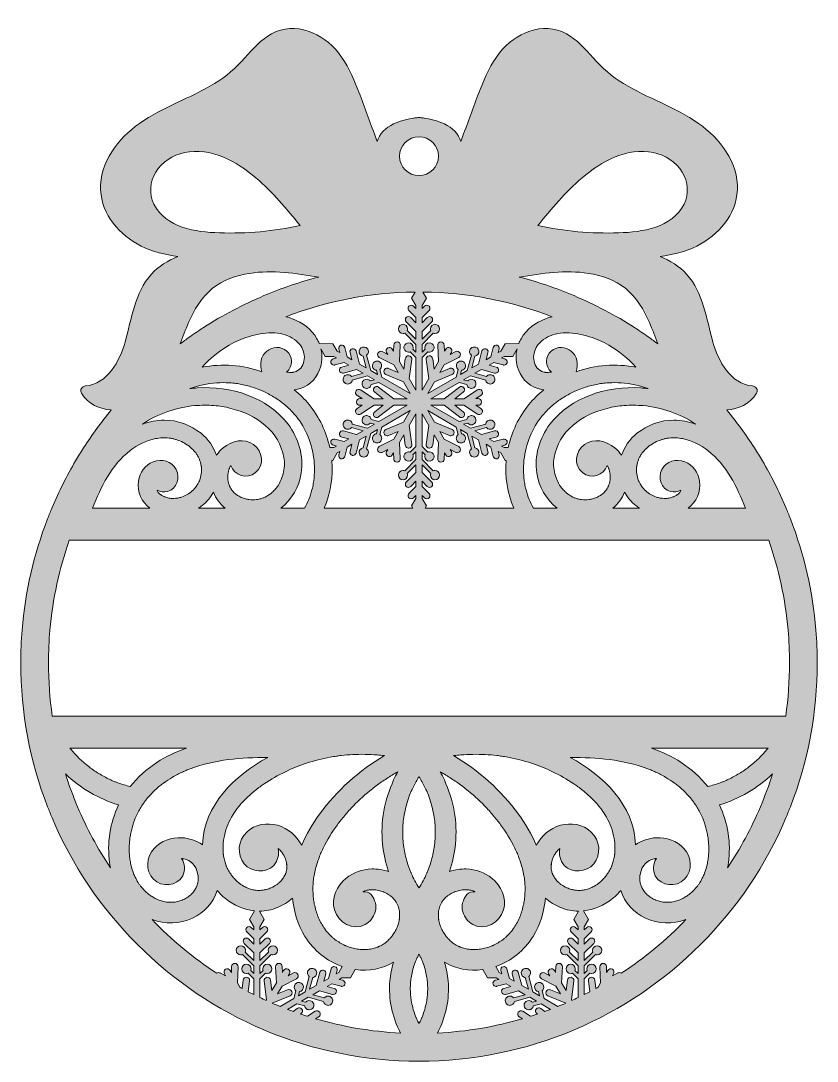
# Model space of a CAD drawing. Extents: x 23 to 177, y -420 to -219.
import ezdxf

# ---------------------------------------------------------------- set-up
doc = ezdxf.new("R2010")
doc.units = 0
doc.header["$MEASUREMENT"] = 0
doc.layers.add('Layer 1', color=7, linetype='Continuous', lineweight=0)

# ---------------------------------------------------------------- blocks, each defined once
blk = doc.blocks.new('Block_0')
at = {"layer": 'Layer 1', "true_color": 0x000000, "transparency": 33554687}
h = blk.add_hatch(color=18, dxfattribs=at)
h.dxf.hatch_style = 2
edge = h.paths.add_edge_path()
edge.add_spline(control_points=[(171.05, -353.17), (171.05, -353.17), (100, -353.17), (100, -353.17), (100, -353.17), (28.95, -353.17), (28.95, -353.17), (28.46, -349.8), (28.2, -346.35), (28.2, -342.84), (28.2, -340.71), (28.3, -338.6), (28.48, -336.51), (29.01, -330.46), (30.29, -324.63), (32.24, -319.1), (32.24, -319.1), (32.24, -319.1), (32.24, -319.1), (32.24, -319.1), (100, -319.1), (100, -319.1), (100, -319.1), (167.76, -319.1), (167.76, -319.1), (167.76, -319.1), (167.76, -319.1), (167.76, -319.1), (169.71, -324.63), (170.99, -330.46), (171.52, -336.51), (171.7, -338.6), (171.8, -340.71), (171.8, -342.84), (171.8, -346.35), (171.54, -349.8), (171.05, -353.17)], knot_values=[0, 0, 0, 0, 1, 1, 1, 2, 2, 2, 3, 3, 3, 4, 4, 4, 5, 5, 5, 6, 6, 6, 7, 7, 7, 8, 8, 8, 9, 9, 9, 10, 10, 10, 11, 11, 11, 12, 12, 12, 12], degree=3, periodic=0)
edge = h.paths.add_edge_path()
edge.add_spline(control_points=[(166.16, -370.72), (164.4, -374.88), (162.26, -378.83), (159.79, -382.55), (159.85, -382.23), (159.91, -381.92), (159.95, -381.6), (160.49, -377.74), (159.87, -373.88), (158.2, -370.37), (162.05, -369.23), (165.6, -367.13), (168.5, -364.36), (167.82, -366.52), (167.04, -368.65), (166.16, -370.72)], knot_values=[0, 0, 0, 0, 1, 1, 1, 2, 2, 2, 3, 3, 3, 4, 4, 4, 5, 5, 5, 5], degree=3, periodic=0)
edge = h.paths.add_edge_path()
edge.add_spline(control_points=[(145.04, -359.37), (145.04, -359.37), (167.65, -359.37), (167.65, -359.37), (167.6, -359.43), (167.54, -359.5), (167.49, -359.57), (166.45, -360.82), (165.27, -361.95), (164, -362.96), (164, -362.96), (164, -362.96), (164, -362.96), (163.92, -363.03), (163.83, -363.09), (163.75, -363.15), (163.6, -363.26), (163.45, -363.37), (163.3, -363.47), (162.98, -363.7), (162.64, -363.92), (162.31, -364.13), (161.63, -364.56), (160.93, -364.94), (160.22, -365.3), (159.9, -365.45), (159.58, -365.6), (159.25, -365.74), (159.19, -365.77), (158.98, -365.85), (158.94, -365.87), (158.74, -365.95), (158.54, -366.03), (158.33, -366.1), (157.56, -366.38), (156.77, -366.61), (155.96, -366.81), (154.52, -365), (152.75, -363.44), (150.81, -362.17), (148.99, -360.98), (147.05, -360.07), (145.04, -359.37)], knot_values=[0, 0, 0, 0, 1, 1, 1, 2, 2, 2, 3, 3, 3, 4, 4, 4, 5, 5, 5, 6, 6, 6, 7, 7, 7, 8, 8, 8, 9, 9, 9, 10, 10, 10, 11, 11, 11, 12, 12, 12, 13, 13, 13, 14, 14, 14, 14], degree=3, periodic=0)
edge = h.paths.add_edge_path()
edge.add_spline(control_points=[(156.11, -380.04), (156.1, -380.17), (156.09, -380.31), (156.07, -380.45), (156.07, -380.45), (156.03, -380.81), (156.02, -380.85), (155.97, -381.22), (155.9, -381.59), (155.81, -381.96), (155.66, -382.59), (155.47, -383.22), (155.23, -383.83), (155.22, -383.85), (155.07, -384.2), (155.07, -384.2), (155.01, -384.33), (154.95, -384.45), (154.89, -384.57), (154.7, -384.94), (154.49, -385.29), (154.27, -385.64), (154.17, -385.79), (154.06, -385.95), (153.95, -386.1), (153.92, -386.14), (153.88, -386.18), (153.87, -386.2), (153.65, -386.46), (153.42, -386.72), (153.17, -386.97), (152.93, -387.21), (152.67, -387.44), (152.4, -387.66), (152.47, -387.61), (152.68, -387.46), (152.36, -387.69), (152.16, -387.84), (151.95, -387.98), (151.73, -388.11), (151.47, -388.28), (151.19, -388.43), (150.91, -388.57), (150.84, -388.61), (150.77, -388.64), (150.7, -388.67), (150.69, -388.67), (150.38, -388.8), (150.36, -388.81), (150.06, -388.91), (149.76, -389), (149.46, -389.07), (149.28, -389.12), (149.1, -389.15), (148.91, -389.19), (148.87, -389.2), (148.84, -389.2), (148.82, -389.21), (148.79, -389.21), (148.76, -389.21), (148.7, -389.21), (148.4, -389.22), (148.1, -389.24), (147.8, -389.23), (147.69, -389.22), (147.58, -389.21), (147.47, -389.21), (147.48, -389.21), (147.4, -389.2), (147.33, -389.19), (147.31, -389.19), (147.29, -389.19), (147.27, -389.19), (147.29, -389.19), (147.31, -389.19), (147.32, -389.19), (147.31, -389.19), (147.29, -389.19), (147.28, -389.19), (146.96, -389.12), (146.65, -389.05), (146.33, -388.96), (146.19, -388.91), (146.06, -388.86), (145.92, -388.82), (145.88, -388.8), (145.85, -388.79), (145.82, -388.78), (145.77, -388.75), (145.72, -388.73), (145.66, -388.7), (145.37, -388.56), (145.09, -388.4), (144.82, -388.23), (144.72, -388.16), (144.63, -388.09), (144.53, -388.03), (144.89, -388.28), (144.44, -387.94), (144.39, -387.9), (144.17, -387.71), (143.97, -387.51), (143.77, -387.29), (143.78, -387.29), (143.63, -387.1), (143.58, -387.04), (143.51, -386.93), (143.39, -386.74), (143.37, -386.71), (143.29, -386.58), (143.22, -386.45), (143.16, -386.32), (143.13, -386.27), (143.08, -386.14), (143.06, -386.1), (142.99, -385.89), (142.93, -385.69), (142.88, -385.48), (142.87, -385.42), (142.82, -385.14), (142.82, -385.14), (142.81, -385.08), (142.81, -385.01), (142.8, -384.94), (142.78, -384.61), (142.81, -384.28), (142.82, -383.95), (142.82, -383.95), (142.82, -383.95), (142.82, -383.95), (142.83, -383.93), (142.83, -383.92), (142.83, -383.91), (142.88, -383.72), (142.91, -383.53), (142.97, -383.34), (143, -383.21), (143.05, -383.08), (143.09, -382.95), (143.1, -382.92), (143.11, -382.89), (143.11, -382.87), (143.13, -382.85), (143.15, -382.81), (143.18, -382.75), (143.24, -382.62), (143.3, -382.5), (143.37, -382.39), (143.39, -382.36), (143.49, -382.2), (143.56, -382.09), (143.62, -382.02), (143.73, -381.88), (143.74, -381.87), (143.86, -381.73), (144.02, -381.61), (144.14, -381.47), (144.15, -381.46), (144.16, -381.45), (144.17, -381.44), (144.18, -381.44), (144.18, -381.43), (144.19, -381.43), (144.38, -381.31), (144.57, -381.19), (144.77, -381.08), (144.82, -381.06), (144.98, -380.99), (145.03, -380.97), (145.2, -380.91), (145.38, -380.86), (145.56, -380.82), (145.63, -380.8), (145.85, -380.76), (145.85, -380.76), (145.9, -380.76), (145.95, -380.75), (146, -380.75), (145.38, -381.72), (145.23, -383.02), (145.78, -384.1), (146.83, -386.15), (149.91, -386.39), (151.45, -384.78), (153.09, -383.06), (152.82, -380.49), (151.34, -378.78), (150.07, -377.32), (147.88, -376.62), (145.98, -376.73), (144.57, -376.81), (143.15, -377.26), (141.98, -378.07), (141.64, -370.45), (135.72, -364.65), (129.32, -361.18), (134.45, -361.21), (139.46, -361.55), (144.33, -363.38), (144.59, -363.48), (144.86, -363.58), (145.12, -363.69), (145.15, -363.7), (145.46, -363.83), (145.47, -363.84), (145.59, -363.89), (145.7, -363.95), (145.82, -364), (146.49, -364.32), (147.15, -364.66), (147.8, -365.04), (148.38, -365.38), (148.95, -365.74), (149.5, -366.13), (149.63, -366.23), (149.76, -366.32), (149.89, -366.42), (149.92, -366.44), (149.93, -366.45), (149.95, -366.46), (149.97, -366.48), (149.99, -366.5), (150.01, -366.52), (150.31, -366.76), (150.6, -367), (150.89, -367.26), (151.36, -367.69), (151.82, -368.14), (152.25, -368.62), (152.48, -368.88), (152.71, -369.15), (152.93, -369.42), (152.95, -369.45), (152.97, -369.47), (152.98, -369.48), (153, -369.5), (153.02, -369.53), (153.04, -369.56), (153.18, -369.76), (153.32, -369.95), (153.45, -370.16), (153.86, -370.76), (154.22, -371.38), (154.55, -372.03), (154.94, -372.8), (155.02, -373.01), (155.3, -373.84), (155.52, -374.5), (155.7, -375.16), (155.85, -375.84), (155.91, -376.13), (155.96, -376.43), (156.01, -376.73), (156.01, -376.76), (156.06, -377.14), (156.06, -377.14), (156.08, -377.35), (156.1, -377.55), (156.11, -377.76), (156.16, -378.52), (156.16, -379.28), (156.11, -380.04)], knot_values=[0, 0, 0, 0, 1, 1, 1, 2, 2, 2, 3, 3, 3, 4, 4, 4, 5, 5, 5, 6, 6, 6, 7, 7, 7, 8, 8, 8, 9, 9, 9, 10, 10, 10, 11, 11, 11, 12, 12, 12, 13, 13, 13, 14, 14, 14, 15, 15, 15, 16, 16, 16, 17, 17, 17, 18, 18, 18, 19, 19, 19, 20, 20, 20, 21, 21, 21, 22, 22, 22, 23, 23, 23, 24, 24, 24, 25, 25, 25, 26, 26, 26, 27, 27, 27, 28, 28, 28, 29, 29, 29, 30, 30, 30, 31, 31, 31, 32, 32, 32, 33, 33, 33, 34, 34, 34, 35, 35, 35, 36, 36, 36, 37, 37, 37, 38, 38, 38, 39, 39, 39, 40, 40, 40, 41, 41, 41, 42, 42, 42, 43, 43, 43, 44, 44, 44, 45, 45, 45, 46, 46, 46, 47, 47, 47, 48, 48, 48, 49, 49, 49, 50, 50, 50, 51, 51, 51, 52, 52, 52, 53, 53, 53, 54, 54, 54, 55, 55, 55, 56, 56, 56, 57, 57, 57, 58, 58, 58, 59, 59, 59, 60, 60, 60, 61, 61, 61, 62, 62, 62, 63, 63, 63, 64, 64, 64, 65, 65, 65, 66, 66, 66, 67, 67, 67, 68, 68, 68, 69, 69, 69, 70, 70, 70, 71, 71, 71, 72, 72, 72, 73, 73, 73, 74, 74, 74, 75, 75, 75, 76, 76, 76, 77, 77, 77, 78, 78, 78, 79, 79, 79, 80, 80, 80, 81, 81, 81, 82, 82, 82, 83, 83, 83, 84, 84, 84, 85, 85, 85, 86, 86, 86, 87, 87, 87, 87], degree=3, periodic=0)
edge = h.paths.add_edge_path()
edge.add_spline(control_points=[(139.18, -402.98), (138.99, -402.84), (138.74, -402.81), (138.52, -402.92), (138.52, -402.92), (137.47, -403.47), (137.47, -403.47), (137.47, -403.47), (137.7, -403.07), (137.7, -403.07), (137.88, -402.77), (137.78, -402.38), (137.48, -402.21), (137.47, -402.21), (137.47, -402.21), (137.46, -402.2), (137.46, -402.2), (137.45, -402.2), (137.45, -402.19), (137.15, -402.02), (136.76, -402.12), (136.59, -402.42), (136.59, -402.42), (136.36, -402.82), (136.36, -402.82), (136.36, -402.82), (136.31, -401.65), (136.31, -401.65), (136.29, -401.3), (135.99, -401.03), (135.65, -401.05), (135.3, -401.06), (135.03, -401.35), (135.05, -401.7), (135.05, -401.7), (135.19, -404.85), (135.19, -404.85), (135.19, -404.85), (134.72, -405.67), (134.72, -405.67), (134.57, -405.75), (134.43, -405.83), (134.28, -405.91), (134.28, -405.91), (134.06, -404.29), (134.06, -404.29), (134.02, -403.95), (133.7, -403.7), (133.36, -403.75), (133.01, -403.79), (132.77, -404.11), (132.82, -404.45), (132.82, -404.45), (133.09, -406.54), (133.09, -406.54), (132.73, -406.73), (132.38, -406.91), (132.02, -407.09), (132.02, -407.09), (132.02, -404.04), (132.02, -404.04), (132.02, -404.04), (133.11, -402.95), (133.11, -402.95), (133.21, -403), (133.32, -403.02), (133.44, -403.02), (133.93, -403.02), (134.34, -402.62), (134.34, -402.12), (134.34, -401.63), (133.93, -401.23), (133.44, -401.23), (132.95, -401.23), (132.54, -401.63), (132.54, -402.12), (132.54, -402.24), (132.57, -402.35), (132.61, -402.46), (132.61, -402.46), (132.02, -403.05), (132.02, -403.05), (132.02, -403.05), (132.02, -401.52), (132.02, -401.52), (132.02, -401.52), (134.18, -399.36), (134.18, -399.36), (134.29, -399.4), (134.4, -399.42), (134.52, -399.42), (135.01, -399.42), (135.41, -399.02), (135.41, -398.53), (135.41, -398.03), (135.01, -397.63), (134.52, -397.63), (134.02, -397.63), (133.62, -398.03), (133.62, -398.53), (133.62, -398.64), (133.64, -398.76), (133.69, -398.86), (133.69, -398.86), (132.02, -400.53), (132.02, -400.53), (132.02, -400.53), (132.02, -399.04), (132.02, -399.04), (132.02, -399.04), (133.88, -397.18), (133.88, -397.18), (134.11, -396.94), (134.11, -396.56), (133.88, -396.32), (133.64, -396.09), (133.26, -396.09), (133.03, -396.32), (133.03, -396.32), (132.02, -397.33), (132.02, -397.33), (132.02, -397.33), (132.02, -396.29), (132.02, -396.29), (132.02, -396.29), (133.36, -394.95), (133.36, -394.95), (133.59, -394.72), (133.59, -394.33), (133.36, -394.1), (133.12, -393.86), (132.74, -393.86), (132.5, -394.1), (132.5, -394.1), (132.02, -394.59), (132.02, -394.59), (132.02, -394.59), (132.02, -393.99), (132.02, -393.99), (132.02, -393.99), (132.84, -392.55), (132.84, -392.55), (132.84, -392.55), (131.89, -390.88), (131.89, -390.88), (133.91, -390.67), (135.86, -389.83), (137.51, -388.51), (138.1, -388.04), (138.64, -387.51), (139.11, -386.93), (139.83, -389.27), (141.62, -391.26), (143.87, -392.29), (146.39, -393.43), (149.2, -393.5), (151.72, -392.58), (147.96, -396.5), (143.75, -399.99), (139.18, -402.98)], knot_values=[0, 0, 0, 0, 1, 1, 1, 2, 2, 2, 3, 3, 3, 4, 4, 4, 5, 5, 5, 6, 6, 6, 7, 7, 7, 8, 8, 8, 9, 9, 9, 10, 10, 10, 11, 11, 11, 12, 12, 12, 13, 13, 13, 14, 14, 14, 15, 15, 15, 16, 16, 16, 17, 17, 17, 18, 18, 18, 19, 19, 19, 20, 20, 20, 21, 21, 21, 22, 22, 22, 23, 23, 23, 24, 24, 24, 25, 25, 25, 26, 26, 26, 27, 27, 27, 28, 28, 28, 29, 29, 29, 30, 30, 30, 31, 31, 31, 32, 32, 32, 33, 33, 33, 34, 34, 34, 35, 35, 35, 36, 36, 36, 37, 37, 37, 38, 38, 38, 39, 39, 39, 40, 40, 40, 41, 41, 41, 42, 42, 42, 43, 43, 43, 44, 44, 44, 45, 45, 45, 46, 46, 46, 47, 47, 47, 48, 48, 48, 49, 49, 49, 50, 50, 50, 51, 51, 51, 52, 52, 52, 53, 53, 53, 53], degree=3, periodic=0)
edge = h.paths.add_edge_path()
edge.add_spline(control_points=[(131.58, -386.91), (131.39, -386.92), (131.19, -386.93), (131, -386.92), (130.84, -386.92), (130.67, -386.92), (130.5, -386.91), (130.43, -386.9), (130.09, -386.85), (130.19, -386.87), (129.98, -386.83), (129.77, -386.79), (129.57, -386.73), (129.27, -386.65), (128.98, -386.55), (128.69, -386.45), (128.67, -386.44), (128.66, -386.43), (128.64, -386.42), (128.45, -386.32), (128.25, -386.23), (128.06, -386.12), (127.92, -386.03), (127.77, -385.95), (127.64, -385.86), (127.6, -385.83), (127.42, -385.7), (127.37, -385.67), (127.21, -385.53), (127.05, -385.39), (126.9, -385.24), (126.79, -385.13), (126.67, -385.01), (126.57, -384.89), (126.52, -384.84), (126.33, -384.56), (126.38, -384.64), (126.23, -384.41), (126.09, -384.19), (125.97, -383.95), (125.94, -383.89), (125.82, -383.57), (125.85, -383.67), (125.82, -383.6), (125.8, -383.52), (125.77, -383.45), (125.73, -383.3), (125.61, -382.57), (125.64, -382.89), (125.62, -382.64), (125.6, -382.39), (125.61, -382.14), (125.62, -382.01), (125.63, -381.89), (125.64, -381.76), (125.61, -382.3), (125.66, -381.65), (125.69, -381.53), (125.76, -381.22), (125.86, -380.93), (125.95, -380.63), (125.96, -380.61), (125.96, -380.6), (125.97, -380.59), (125.97, -380.57), (125.98, -380.56), (125.99, -380.54), (126.09, -380.35), (126.18, -380.17), (126.29, -379.99), (126.35, -379.88), (126.43, -379.77), (126.5, -379.66), (126.52, -379.62), (126.54, -379.58), (126.55, -379.56), (126.57, -379.55), (126.58, -379.53), (126.6, -379.51), (126.82, -379.27), (127.04, -379.04), (127.28, -378.82), (127.05, -379.94), (127.34, -381.18), (128.16, -382.08), (129.65, -383.73), (132.48, -383.43), (133.85, -381.78), (135.36, -379.97), (135.07, -377.23), (133.38, -375.62), (131.81, -374.13), (129.43, -373.74), (127.39, -374.32), (125.35, -374.9), (123.73, -376.34), (122.72, -378.15), (121.81, -376.03), (120.62, -374.01), (119.27, -372.17), (115.9, -367.54), (111.6, -363.69), (106.69, -360.83), (106.78, -360.82), (106.85, -360.81), (106.86, -360.81), (107.27, -360.76), (107.68, -360.72), (108.09, -360.69), (109.66, -360.56), (111.25, -360.54), (112.82, -360.62), (113.58, -360.66), (114.33, -360.72), (115.08, -360.81), (115.25, -360.82), (115.42, -360.84), (115.58, -360.87), (115.66, -360.88), (115.97, -360.92), (115.98, -360.92), (116.39, -360.99), (116.79, -361.05), (117.2, -361.13), (118.75, -361.42), (120.28, -361.81), (121.79, -362.3), (123.41, -362.82), (124.48, -363.25), (125.89, -363.94), (127.3, -364.62), (128.67, -365.4), (129.97, -366.27), (130.25, -366.45), (130.52, -366.64), (130.8, -366.84), (130.96, -366.95), (131.12, -367.07), (131.28, -367.19), (131.33, -367.23), (131.37, -367.26), (131.4, -367.28), (131.42, -367.3), (131.46, -367.33), (131.51, -367.37), (132.13, -367.87), (132.74, -368.39), (133.31, -368.94), (133.84, -369.45), (134.34, -369.98), (134.8, -370.54), (134.91, -370.67), (135.01, -370.8), (135.12, -370.93), (135.14, -370.95), (135.15, -370.97), (135.16, -370.98), (135.18, -371.01), (135.2, -371.04), (135.23, -371.07), (135.49, -371.45), (135.76, -371.83), (136.01, -372.23), (136.89, -373.66), (137.32, -374.68), (137.71, -376.34), (137.91, -377.21), (137.93, -377.36), (137.97, -378.26), (137.98, -378.6), (137.98, -378.94), (137.97, -379.29), (137.96, -379.49), (137.94, -379.7), (137.92, -379.9), (137.91, -379.98), (137.91, -380.04), (137.9, -380.07), (137.89, -380.14), (137.88, -380.21), (137.87, -380.29), (137.75, -380.94), (137.56, -381.55), (137.35, -382.17), (137.33, -382.21), (137.32, -382.24), (137.32, -382.26), (137.3, -382.28), (137.29, -382.31), (137.27, -382.35), (137.19, -382.51), (137.12, -382.67), (137.04, -382.82), (136.87, -383.14), (136.69, -383.44), (136.49, -383.74), (136.42, -383.84), (136.35, -383.95), (136.27, -384.05), (136.31, -383.99), (136.09, -384.29), (136.06, -384.32), (135.87, -384.55), (135.67, -384.76), (135.46, -384.97), (135.25, -385.18), (135.03, -385.38), (134.8, -385.56), (134.79, -385.56), (134.54, -385.75), (134.51, -385.77), (134.36, -385.86), (134.22, -385.96), (134.07, -386.05), (133.81, -386.2), (133.56, -386.33), (133.29, -386.46), (133.26, -386.47), (133.1, -386.53), (133.05, -386.55), (132.91, -386.6), (132.77, -386.64), (132.63, -386.69), (132.36, -386.76), (132.09, -386.83), (131.82, -386.88), (131.77, -386.88), (131.64, -386.9), (131.58, -386.91)], knot_values=[0, 0, 0, 0, 1, 1, 1, 2, 2, 2, 3, 3, 3, 4, 4, 4, 5, 5, 5, 6, 6, 6, 7, 7, 7, 8, 8, 8, 9, 9, 9, 10, 10, 10, 11, 11, 11, 12, 12, 12, 13, 13, 13, 14, 14, 14, 15, 15, 15, 16, 16, 16, 17, 17, 17, 18, 18, 18, 19, 19, 19, 20, 20, 20, 21, 21, 21, 22, 22, 22, 23, 23, 23, 24, 24, 24, 25, 25, 25, 26, 26, 26, 27, 27, 27, 28, 28, 28, 29, 29, 29, 30, 30, 30, 31, 31, 31, 32, 32, 32, 33, 33, 33, 34, 34, 34, 35, 35, 35, 36, 36, 36, 37, 37, 37, 38, 38, 38, 39, 39, 39, 40, 40, 40, 41, 41, 41, 42, 42, 42, 43, 43, 43, 44, 44, 44, 45, 45, 45, 46, 46, 46, 47, 47, 47, 48, 48, 48, 49, 49, 49, 50, 50, 50, 51, 51, 51, 52, 52, 52, 53, 53, 53, 54, 54, 54, 55, 55, 55, 56, 56, 56, 57, 57, 57, 58, 58, 58, 59, 59, 59, 60, 60, 60, 61, 61, 61, 62, 62, 62, 63, 63, 63, 64, 64, 64, 65, 65, 65, 66, 66, 66, 67, 67, 67, 68, 68, 68, 69, 69, 69, 70, 70, 70, 71, 71, 71, 72, 72, 72, 73, 73, 73, 74, 74, 74, 75, 75, 75, 76, 76, 76, 76], degree=3, periodic=0)
edge = h.paths.add_edge_path()
edge.add_spline(control_points=[(130.81, -393.99), (130.81, -393.99), (130.81, -394.59), (130.81, -394.59), (130.81, -394.59), (130.32, -394.1), (130.32, -394.1), (130.09, -393.86), (129.7, -393.86), (129.47, -394.1), (129.23, -394.33), (129.23, -394.72), (129.47, -394.95), (129.47, -394.95), (130.81, -396.29), (130.81, -396.29), (130.81, -396.29), (130.81, -397.33), (130.81, -397.33), (130.81, -397.33), (129.8, -396.32), (129.8, -396.32), (129.57, -396.09), (129.18, -396.09), (128.95, -396.32), (128.71, -396.56), (128.71, -396.94), (128.95, -397.18), (128.95, -397.18), (130.81, -399.04), (130.81, -399.04), (130.81, -399.04), (130.81, -400.53), (130.81, -400.53), (130.81, -400.53), (129.14, -398.86), (129.14, -398.86), (129.18, -398.76), (129.21, -398.64), (129.21, -398.53), (129.21, -398.03), (128.8, -397.63), (128.31, -397.63), (127.82, -397.63), (127.41, -398.03), (127.41, -398.53), (127.41, -399.02), (127.82, -399.42), (128.31, -399.42), (128.43, -399.42), (128.54, -399.4), (128.64, -399.36), (128.64, -399.36), (130.81, -401.52), (130.81, -401.52), (130.81, -401.52), (130.81, -403.05), (130.81, -403.05), (130.81, -403.05), (130.22, -402.46), (130.22, -402.46), (130.26, -402.35), (130.28, -402.24), (130.28, -402.12), (130.28, -401.63), (129.88, -401.23), (129.39, -401.23), (128.89, -401.23), (128.49, -401.63), (128.49, -402.12), (128.49, -402.62), (128.89, -403.02), (129.39, -403.02), (129.5, -403.02), (129.62, -403), (129.72, -402.95), (129.72, -402.95), (130.81, -404.04), (130.81, -404.04), (130.81, -404.04), (130.81, -407.68), (130.81, -407.68), (130.41, -407.88), (130, -408.06), (129.59, -408.25), (129.59, -408.25), (129.53, -408.14), (129.53, -408.14), (129.53, -408.14), (130.01, -404.45), (130.01, -404.45), (130.06, -404.11), (129.81, -403.79), (129.47, -403.75), (129.12, -403.7), (128.81, -403.95), (128.76, -404.29), (128.76, -404.29), (128.49, -406.34), (128.49, -406.34), (128.49, -406.34), (127.64, -404.85), (127.64, -404.85), (127.64, -404.85), (127.78, -401.7), (127.78, -401.7), (127.79, -401.35), (127.53, -401.06), (127.18, -401.05), (126.83, -401.03), (126.54, -401.3), (126.52, -401.65), (126.52, -401.65), (126.47, -402.82), (126.47, -402.82), (126.47, -402.82), (126.24, -402.42), (126.24, -402.42), (126.07, -402.12), (125.68, -402.02), (125.38, -402.19), (125.38, -402.2), (125.37, -402.2), (125.37, -402.2), (125.36, -402.21), (125.36, -402.21), (125.35, -402.21), (125.05, -402.38), (124.95, -402.77), (125.12, -403.07), (125.12, -403.07), (125.35, -403.47), (125.35, -403.47), (125.35, -403.47), (124.3, -402.92), (124.3, -402.92), (124, -402.76), (123.62, -402.89), (123.46, -403.19), (123.3, -403.5), (123.42, -403.88), (123.73, -404.04), (123.73, -404.04), (126.53, -405.49), (126.53, -405.49), (126.53, -405.49), (127.39, -406.98), (127.39, -406.98), (127.39, -406.98), (125.47, -406.19), (125.47, -406.19), (125.15, -406.06), (124.79, -406.21), (124.65, -406.53), (124.52, -406.85), (124.67, -407.22), (124.99, -407.35), (124.99, -407.35), (128.42, -408.77), (128.42, -408.77), (127.93, -408.98), (127.43, -409.19), (126.93, -409.39), (126.93, -409.39), (124.24, -407.84), (124.24, -407.84), (124.24, -407.84), (123.84, -406.35), (123.84, -406.35), (123.93, -406.28), (124.01, -406.19), (124.06, -406.09), (124.31, -405.67), (124.16, -405.12), (123.74, -404.87), (123.59, -404.79), (123.44, -404.75), (123.29, -404.75), (122.98, -404.75), (122.68, -404.91), (122.51, -405.2), (122.26, -405.63), (122.41, -406.17), (122.84, -406.42), (122.94, -406.48), (123.05, -406.52), (123.16, -406.53), (123.16, -406.53), (123.38, -407.34), (123.38, -407.34), (123.38, -407.34), (122.06, -406.58), (122.06, -406.58), (122.06, -406.58), (121.26, -403.62), (121.26, -403.62), (121.35, -403.55), (121.43, -403.46), (121.49, -403.36), (121.61, -403.15), (121.64, -402.91), (121.58, -402.68), (121.51, -402.45), (121.36, -402.26), (121.16, -402.14), (120.95, -402.02), (120.71, -401.99), (120.48, -402.05), (120.25, -402.11), (120.05, -402.26), (119.93, -402.47), (119.69, -402.89), (119.83, -403.44), (120.26, -403.69), (120.36, -403.75), (120.47, -403.79), (120.58, -403.8), (120.58, -403.8), (121.19, -406.08), (121.19, -406.08), (121.19, -406.08), (119.9, -405.34), (119.9, -405.34), (119.9, -405.34), (119.22, -402.79), (119.22, -402.79), (119.14, -402.47), (118.81, -402.28), (118.48, -402.37), (118.16, -402.45), (117.97, -402.78), (118.06, -403.1), (118.06, -403.1), (118.43, -404.48), (118.43, -404.48), (118.43, -404.48), (117.53, -403.96), (117.53, -403.96), (117.53, -403.96), (117.04, -402.13), (117.04, -402.13), (116.95, -401.81), (116.62, -401.62), (116.3, -401.7), (115.97, -401.79), (115.78, -402.12), (115.87, -402.44), (115.87, -402.44), (116.05, -403.11), (116.05, -403.11), (116.05, -403.11), (115.53, -402.81), (115.53, -402.81), (115.53, -402.81), (114.86, -401.66), (114.86, -401.66), (117.84, -400.64), (120.4, -398.58), (122.09, -395.87), (123.5, -393.61), (124.26, -391.04), (124.48, -388.42), (125.34, -389.18), (126.33, -389.8), (127.4, -390.23), (128.55, -390.71), (129.74, -390.93), (130.91, -390.93), (130.91, -390.93), (129.99, -392.55), (129.99, -392.55), (129.99, -392.55), (130.81, -393.99), (130.81, -393.99)], knot_values=[0, 0, 0, 0, 1, 1, 1, 2, 2, 2, 3, 3, 3, 4, 4, 4, 5, 5, 5, 6, 6, 6, 7, 7, 7, 8, 8, 8, 9, 9, 9, 10, 10, 10, 11, 11, 11, 12, 12, 12, 13, 13, 13, 14, 14, 14, 15, 15, 15, 16, 16, 16, 17, 17, 17, 18, 18, 18, 19, 19, 19, 20, 20, 20, 21, 21, 21, 22, 22, 22, 23, 23, 23, 24, 24, 24, 25, 25, 25, 26, 26, 26, 27, 27, 27, 28, 28, 28, 29, 29, 29, 30, 30, 30, 31, 31, 31, 32, 32, 32, 33, 33, 33, 34, 34, 34, 35, 35, 35, 36, 36, 36, 37, 37, 37, 38, 38, 38, 39, 39, 39, 40, 40, 40, 41, 41, 41, 42, 42, 42, 43, 43, 43, 44, 44, 44, 45, 45, 45, 46, 46, 46, 47, 47, 47, 48, 48, 48, 49, 49, 49, 50, 50, 50, 51, 51, 51, 52, 52, 52, 53, 53, 53, 54, 54, 54, 55, 55, 55, 56, 56, 56, 57, 57, 57, 58, 58, 58, 59, 59, 59, 60, 60, 60, 61, 61, 61, 62, 62, 62, 63, 63, 63, 64, 64, 64, 65, 65, 65, 66, 66, 66, 67, 67, 67, 68, 68, 68, 69, 69, 69, 70, 70, 70, 71, 71, 71, 72, 72, 72, 73, 73, 73, 74, 74, 74, 75, 75, 75, 76, 76, 76, 77, 77, 77, 78, 78, 78, 79, 79, 79, 80, 80, 80, 81, 81, 81, 82, 82, 82, 83, 83, 83, 84, 84, 84, 85, 85, 85, 86, 86, 86, 87, 87, 87, 88, 88, 88, 89, 89, 89, 90, 90, 90, 91, 91, 91, 91], degree=3, periodic=0)
edge = h.paths.add_edge_path()
edge.add_spline(control_points=[(108.49, -391.1), (108.78, -392.12), (109.5, -393.06), (110.45, -393.56), (112.83, -394.82), (115.63, -393.12), (116.37, -390.71), (117.04, -388.48), (115.91, -385.99), (114.16, -384.59), (112.72, -383.44), (111.02, -382.82), (109.17, -382.78), (108.08, -382.75), (106.96, -382.93), (105.9, -383.29), (106.48, -381.56), (106.86, -379.76), (107.06, -377.93), (107.51, -373.69), (106.67, -369.41), (104.91, -365.54), (104.66, -365), (104.4, -364.48), (104.11, -363.96), (104.48, -364.17), (104.86, -364.39), (105.23, -364.61), (105.92, -365.03), (106.6, -365.47), (107.27, -365.93), (107.61, -366.17), (107.96, -366.41), (108.29, -366.66), (108.45, -366.78), (108.6, -366.89), (108.76, -367.01), (108.85, -367.09), (108.95, -367.16), (109.04, -367.24), (110.33, -368.27), (111.56, -369.38), (112.71, -370.56), (113.29, -371.17), (113.86, -371.79), (114.4, -372.43), (114.66, -372.73), (114.9, -373.03), (115.14, -373.33), (115.2, -373.41), (115.27, -373.48), (115.33, -373.56), (115.33, -373.56), (115.37, -373.61), (115.4, -373.66), (115.44, -373.71), (115.49, -373.78), (115.49, -373.78), (115.6, -373.92), (115.7, -374.06), (115.8, -374.2), (116.84, -375.63), (117.78, -377.13), (118.56, -378.72), (119.01, -379.64), (119.15, -379.96), (119.48, -380.92), (119.77, -381.73), (120.01, -382.56), (120.19, -383.4), (120.28, -383.81), (120.36, -384.22), (120.42, -384.63), (120.43, -384.68), (120.45, -384.9), (120.46, -384.97), (120.48, -385.19), (120.5, -385.42), (120.52, -385.64), (120.57, -386.48), (120.56, -387.32), (120.49, -388.15), (120.48, -388.34), (120.45, -388.53), (120.43, -388.72), (120.42, -388.8), (120.41, -388.88), (120.4, -388.96), (120.33, -389.37), (120.24, -389.78), (120.14, -390.18), (120.04, -390.59), (119.93, -390.99), (119.79, -391.38), (119.73, -391.56), (119.67, -391.74), (119.6, -391.92), (119.57, -392), (119.54, -392.08), (119.51, -392.16), (119.5, -392.18), (119.48, -392.21), (119.47, -392.24), (119.12, -392.99), (118.73, -393.71), (118.25, -394.39), (118.21, -394.45), (118.04, -394.68), (118.04, -394.68), (117.95, -394.8), (117.84, -394.92), (117.74, -395.04), (117.48, -395.34), (117.21, -395.62), (116.92, -395.89), (116.79, -396.01), (116.65, -396.13), (116.52, -396.24), (116.45, -396.3), (116.39, -396.35), (116.33, -396.4), (116.31, -396.41), (116.3, -396.42), (116.29, -396.43), (115.97, -396.66), (115.65, -396.87), (115.31, -397.07), (115, -397.25), (114.68, -397.42), (114.35, -397.57), (114.29, -397.6), (114.23, -397.63), (114.17, -397.66), (113.94, -397.74), (113.72, -397.82), (113.5, -397.9), (113.16, -398.01), (112.81, -398.1), (112.46, -398.18), (112.29, -398.22), (112.11, -398.26), (111.94, -398.29), (111.88, -398.3), (111.81, -398.31), (111.75, -398.32), (111.73, -398.32), (111.71, -398.32), (111.68, -398.33), (111.33, -398.35), (110.97, -398.38), (110.62, -398.38), (110.41, -398.38), (110.21, -398.37), (110, -398.35), (109.88, -398.35), (109.5, -398.3), (109.63, -398.32), (109.32, -398.27), (109.01, -398.21), (108.71, -398.12), (108.53, -398.08), (108.36, -398.02), (108.2, -397.97), (108.07, -397.93), (107.47, -397.65), (107.87, -397.86), (107.58, -397.71), (107.29, -397.57), (107.01, -397.4), (106.87, -397.31), (106.74, -397.22), (106.6, -397.13), (106.55, -397.09), (106.49, -397.05), (106.44, -397.01), (106.43, -397.01), (106.43, -397), (106.42, -397), (106.19, -396.77), (105.94, -396.57), (105.71, -396.33), (105.57, -396.19), (105.45, -396.05), (105.32, -395.9), (105.28, -395.85), (105.24, -395.8), (105.19, -395.75), (105.19, -395.74), (105.19, -395.74), (105.18, -395.73), (105.01, -395.45), (104.82, -395.19), (104.65, -394.91), (104.57, -394.76), (104.49, -394.62), (104.42, -394.47), (104.37, -394.37), (104.25, -394.08), (104.27, -394.15), (104.16, -393.87), (104.06, -393.58), (103.98, -393.29), (103.94, -393.13), (103.9, -392.98), (103.87, -392.82), (103.84, -392.69), (103.8, -392.41), (103.8, -392.48), (103.78, -392.21), (103.76, -391.95), (103.76, -391.68), (103.76, -391.5), (103.78, -391.31), (103.79, -391.13), (103.79, -391.07), (103.79, -391.02), (103.8, -390.97), (103.8, -390.96), (103.8, -390.96), (103.8, -390.95), (103.87, -390.63), (103.94, -390.32), (104.04, -390.01), (104.08, -389.89), (104.15, -389.73), (104.14, -389.75), (104.19, -389.64), (104.24, -389.54), (104.29, -389.44), (104.37, -389.29), (104.46, -389.15), (104.55, -389.01), (104.6, -388.93), (104.66, -388.86), (104.68, -388.83), (104.85, -388.63), (105.03, -388.44), (105.22, -388.26), (105.32, -388.16), (105.44, -388.07), (105.54, -387.97), (105.56, -387.96), (105.58, -387.94), (105.6, -387.93), (105.89, -387.74), (106.17, -387.56), (106.48, -387.4), (106.59, -387.34), (106.7, -387.29), (106.81, -387.24), (106.85, -387.22), (106.89, -387.2), (106.93, -387.19), (107.23, -387.09), (107.53, -386.99), (107.84, -386.92), (108, -386.88), (108.18, -386.87), (108.34, -386.82), (108.35, -386.82), (108.37, -386.82), (108.38, -386.82), (108.69, -386.8), (109, -386.79), (109.32, -386.8), (109.35, -386.8), (109.43, -386.8), (109.52, -386.8), (109.53, -386.8), (109.54, -386.81), (109.56, -386.81), (109.63, -386.83), (109.7, -386.84), (109.77, -386.85), (110.1, -386.91), (110.41, -387.01), (110.72, -387.12), (110.72, -387.12), (110.72, -387.12), (110.72, -387.12), (110.73, -387.13), (110.74, -387.13), (110.76, -387.14), (110.79, -387.16), (110.82, -387.17), (110.85, -387.19), (110.26, -387.11), (109.65, -387.26), (109.27, -387.75), (108.5, -388.74), (108.14, -389.86), (108.49, -391.1)], knot_values=[0, 0, 0, 0, 1, 1, 1, 2, 2, 2, 3, 3, 3, 4, 4, 4, 5, 5, 5, 6, 6, 6, 7, 7, 7, 8, 8, 8, 9, 9, 9, 10, 10, 10, 11, 11, 11, 12, 12, 12, 13, 13, 13, 14, 14, 14, 15, 15, 15, 16, 16, 16, 17, 17, 17, 18, 18, 18, 19, 19, 19, 20, 20, 20, 21, 21, 21, 22, 22, 22, 23, 23, 23, 24, 24, 24, 25, 25, 25, 26, 26, 26, 27, 27, 27, 28, 28, 28, 29, 29, 29, 30, 30, 30, 31, 31, 31, 32, 32, 32, 33, 33, 33, 34, 34, 34, 35, 35, 35, 36, 36, 36, 37, 37, 37, 38, 38, 38, 39, 39, 39, 40, 40, 40, 41, 41, 41, 42, 42, 42, 43, 43, 43, 44, 44, 44, 45, 45, 45, 46, 46, 46, 47, 47, 47, 48, 48, 48, 49, 49, 49, 50, 50, 50, 51, 51, 51, 52, 52, 52, 53, 53, 53, 54, 54, 54, 55, 55, 55, 56, 56, 56, 57, 57, 57, 58, 58, 58, 59, 59, 59, 60, 60, 60, 61, 61, 61, 62, 62, 62, 63, 63, 63, 64, 64, 64, 65, 65, 65, 66, 66, 66, 67, 67, 67, 68, 68, 68, 69, 69, 69, 70, 70, 70, 71, 71, 71, 72, 72, 72, 73, 73, 73, 74, 74, 74, 75, 75, 75, 76, 76, 76, 77, 77, 77, 78, 78, 78, 79, 79, 79, 80, 80, 80, 81, 81, 81, 82, 82, 82, 83, 83, 83, 84, 84, 84, 85, 85, 85, 86, 86, 86, 87, 87, 87, 88, 88, 88, 89, 89, 89, 90, 90, 90, 91, 91, 91, 92, 92, 92, 93, 93, 93, 94, 94, 94, 95, 95, 95, 96, 96, 96, 97, 97, 97, 97], degree=3, periodic=0)
edge = h.paths.add_edge_path()
edge.add_spline(control_points=[(124.37, -410.38), (124.37, -410.38), (123.59, -409.78), (123.59, -409.78), (123.31, -409.57), (122.92, -409.62), (122.71, -409.9), (122.5, -410.17), (122.55, -410.57), (122.82, -410.78), (122.82, -410.78), (122.95, -410.87), (122.95, -410.87), (122.51, -411.02), (122.06, -411.17), (121.61, -411.31), (121.61, -411.31), (120.09, -410.34), (120.09, -410.34), (119.8, -410.15), (119.41, -410.24), (119.22, -410.53), (119.04, -410.82), (119.12, -411.21), (119.41, -411.4), (119.41, -411.4), (120.03, -411.79), (120.03, -411.79), (114.77, -413.32), (109.26, -414.27), (103.58, -414.55), (105.2, -411.48), (105.96, -407.9), (105.64, -404.47), (105.52, -403.22), (105.28, -402), (104.93, -400.81), (107.1, -402.12), (109.71, -402.62), (112.3, -402.27), (112.31, -402.27), (112.33, -402.27), (112.34, -402.26), (112.34, -402.26), (113.27, -403.85), (113.27, -403.85), (113.27, -403.85), (114.93, -403.86), (114.93, -403.86), (114.93, -403.86), (115.44, -404.15), (115.44, -404.15), (115.44, -404.15), (114.78, -404.33), (114.78, -404.33), (114.46, -404.42), (114.26, -404.75), (114.35, -405.07), (114.42, -405.34), (114.67, -405.52), (114.93, -405.52), (114.99, -405.52), (115.04, -405.51), (115.09, -405.5), (115.09, -405.5), (116.92, -405.01), (116.92, -405.01), (116.92, -405.01), (117.82, -405.53), (117.82, -405.53), (117.82, -405.53), (116.44, -405.9), (116.44, -405.9), (116.12, -405.98), (115.93, -406.31), (116.02, -406.64), (116.09, -406.91), (116.33, -407.08), (116.6, -407.08), (116.65, -407.08), (116.7, -407.08), (116.76, -407.06), (116.76, -407.06), (119.3, -406.38), (119.3, -406.38), (119.3, -406.38), (120.59, -407.12), (120.59, -407.12), (120.59, -407.12), (118.31, -407.74), (118.31, -407.74), (118.24, -407.65), (118.16, -407.57), (118.05, -407.51), (117.85, -407.39), (117.6, -407.36), (117.37, -407.42), (117.14, -407.49), (116.95, -407.63), (116.83, -407.84), (116.58, -408.27), (116.73, -408.82), (117.16, -409.07), (117.3, -409.15), (117.45, -409.19), (117.6, -409.19), (117.68, -409.19), (117.76, -409.18), (117.84, -409.16), (118.07, -409.09), (118.26, -408.94), (118.38, -408.74), (118.44, -408.64), (118.48, -408.53), (118.49, -408.42), (118.49, -408.42), (121.45, -407.62), (121.45, -407.62), (121.45, -407.62), (122.77, -408.39), (122.77, -408.39), (122.77, -408.39), (121.97, -408.6), (121.97, -408.6), (121.9, -408.51), (121.81, -408.44), (121.71, -408.38), (121.28, -408.13), (120.73, -408.28), (120.48, -408.71), (120.36, -408.91), (120.33, -409.16), (120.39, -409.39), (120.46, -409.62), (120.6, -409.81), (120.81, -409.93), (120.95, -410.01), (121.1, -410.05), (121.26, -410.05), (121.34, -410.05), (121.41, -410.04), (121.49, -410.02), (121.72, -409.96), (121.92, -409.81), (122.04, -409.6), (122.09, -409.5), (122.13, -409.39), (122.15, -409.28), (122.15, -409.28), (123.64, -408.88), (123.64, -408.88), (123.64, -408.88), (125.5, -409.96), (125.5, -409.96), (125.12, -410.1), (124.75, -410.24), (124.37, -410.38)], knot_values=[0, 0, 0, 0, 1, 1, 1, 2, 2, 2, 3, 3, 3, 4, 4, 4, 5, 5, 5, 6, 6, 6, 7, 7, 7, 8, 8, 8, 9, 9, 9, 10, 10, 10, 11, 11, 11, 12, 12, 12, 13, 13, 13, 14, 14, 14, 15, 15, 15, 16, 16, 16, 17, 17, 17, 18, 18, 18, 19, 19, 19, 20, 20, 20, 21, 21, 21, 22, 22, 22, 23, 23, 23, 24, 24, 24, 25, 25, 25, 26, 26, 26, 27, 27, 27, 28, 28, 28, 29, 29, 29, 30, 30, 30, 31, 31, 31, 32, 32, 32, 33, 33, 33, 34, 34, 34, 35, 35, 35, 36, 36, 36, 37, 37, 37, 38, 38, 38, 39, 39, 39, 40, 40, 40, 41, 41, 41, 42, 42, 42, 43, 43, 43, 44, 44, 44, 45, 45, 45, 46, 46, 46, 47, 47, 47, 48, 48, 48, 49, 49, 49, 50, 50, 50, 51, 51, 51, 52, 52, 52, 52], degree=3, periodic=0)
edge = h.paths.add_edge_path()
edge.add_spline(control_points=[(103.11, -377.1), (103.09, -377.35), (103.07, -377.59), (103.05, -377.83), (103.04, -377.89), (103, -378.2), (103, -378.21), (102.94, -378.69), (102.85, -379.17), (102.75, -379.64), (102.55, -380.59), (102.29, -381.52), (101.97, -382.43), (101.89, -382.66), (101.8, -382.88), (101.71, -383.11), (101.67, -383.22), (101.63, -383.33), (101.58, -383.44), (101.56, -383.48), (101.54, -383.54), (101.52, -383.58), (101.29, -384.09), (101.05, -384.58), (100.79, -385.07), (100.54, -385.53), (100.28, -385.98), (100, -386.42), (99.72, -385.98), (99.46, -385.53), (99.21, -385.07), (98.95, -384.58), (98.71, -384.09), (98.48, -383.58), (98.46, -383.54), (98.44, -383.48), (98.42, -383.44), (98.37, -383.33), (98.33, -383.22), (98.29, -383.11), (98.2, -382.88), (98.11, -382.66), (98.03, -382.43), (97.71, -381.52), (97.45, -380.59), (97.25, -379.64), (97.15, -379.17), (97.06, -378.69), (97, -378.21), (97, -378.2), (96.96, -377.89), (96.95, -377.83), (96.93, -377.59), (96.91, -377.35), (96.89, -377.1), (96.83, -376.15), (96.83, -375.18), (96.89, -374.22), (96.91, -373.96), (96.93, -373.69), (96.96, -373.42), (96.97, -373.32), (96.98, -373.22), (96.99, -373.12), (96.99, -373.12), (97, -373.06), (97.01, -373), (97.02, -372.92), (97.04, -372.79), (97.05, -372.76), (97.06, -372.66), (97.08, -372.56), (97.1, -372.46), (97.14, -372.23), (97.18, -372), (97.23, -371.77), (97.42, -370.88), (97.66, -370.01), (97.95, -369.15), (98.07, -368.79), (98.3, -368.17), (98.4, -367.93), (98.41, -367.91), (98.48, -367.76), (98.48, -367.75), (98.54, -367.63), (98.59, -367.51), (98.65, -367.39), (98.73, -367.21), (98.82, -367.02), (98.91, -366.84), (99.24, -366.18), (99.61, -365.54), (100, -364.92), (100.39, -365.54), (100.76, -366.18), (101.09, -366.84), (101.18, -367.02), (101.27, -367.21), (101.35, -367.39), (101.41, -367.51), (101.46, -367.63), (101.52, -367.75), (101.52, -367.76), (101.59, -367.91), (101.6, -367.93), (101.7, -368.17), (101.93, -368.79), (102.05, -369.15), (102.34, -370.01), (102.58, -370.88), (102.77, -371.77), (102.82, -372), (102.86, -372.23), (102.9, -372.46), (102.92, -372.56), (102.94, -372.66), (102.95, -372.76), (102.96, -372.79), (102.98, -372.92), (102.99, -373), (103, -373.06), (103.01, -373.12), (103.01, -373.12), (103.02, -373.22), (103.03, -373.32), (103.04, -373.42), (103.07, -373.69), (103.09, -373.96), (103.11, -374.22), (103.17, -375.18), (103.17, -376.15), (103.11, -377.1)], knot_values=[0, 0, 0, 0, 1, 1, 1, 2, 2, 2, 3, 3, 3, 4, 4, 4, 5, 5, 5, 6, 6, 6, 7, 7, 7, 8, 8, 8, 9, 9, 9, 10, 10, 10, 11, 11, 11, 12, 12, 12, 13, 13, 13, 14, 14, 14, 15, 15, 15, 16, 16, 16, 17, 17, 17, 18, 18, 18, 19, 19, 19, 20, 20, 20, 21, 21, 21, 22, 22, 22, 23, 23, 23, 24, 24, 24, 25, 25, 25, 26, 26, 26, 27, 27, 27, 28, 28, 28, 29, 29, 29, 30, 30, 30, 31, 31, 31, 32, 32, 32, 33, 33, 33, 34, 34, 34, 35, 35, 35, 36, 36, 36, 37, 37, 37, 38, 38, 38, 39, 39, 39, 40, 40, 40, 41, 41, 41, 42, 42, 42, 43, 43, 43, 44, 44, 44, 44], degree=3, periodic=0)
edge = h.paths.add_edge_path()
edge.add_spline(control_points=[(101.61, -407.51), (101.6, -407.57), (101.54, -408.05), (101.55, -407.98), (101.52, -408.18), (101.48, -408.38), (101.44, -408.58), (101.35, -409.05), (101.24, -409.51), (101.11, -409.96), (100.98, -410.42), (100.83, -410.87), (100.66, -411.31), (100.62, -411.4), (100.59, -411.5), (100.55, -411.59), (100.54, -411.61), (100.53, -411.64), (100.51, -411.68), (100.41, -411.89), (100.31, -412.11), (100.21, -412.32), (100.14, -412.45), (100.07, -412.59), (100, -412.72), (99.93, -412.59), (99.86, -412.45), (99.79, -412.32), (99.69, -412.11), (99.59, -411.89), (99.49, -411.68), (99.47, -411.64), (99.46, -411.61), (99.45, -411.59), (99.41, -411.5), (99.38, -411.4), (99.34, -411.31), (99.17, -410.87), (99.02, -410.42), (98.89, -409.96), (98.76, -409.51), (98.65, -409.05), (98.56, -408.58), (98.52, -408.38), (98.48, -408.18), (98.45, -407.98), (98.46, -408.05), (98.4, -407.57), (98.39, -407.51), (98.3, -406.56), (98.29, -405.61), (98.37, -404.67), (98.38, -404.48), (98.4, -404.29), (98.43, -404.1), (98.43, -404.12), (98.51, -403.61), (98.52, -403.55), (98.6, -403.1), (98.71, -402.65), (98.83, -402.21), (98.95, -401.77), (99.09, -401.33), (99.25, -400.9), (99.31, -400.75), (99.37, -400.59), (99.43, -400.44), (99.41, -400.49), (99.63, -399.99), (99.66, -399.94), (99.77, -399.71), (99.88, -399.49), (100, -399.27), (100.12, -399.49), (100.23, -399.71), (100.34, -399.94), (100.37, -399.99), (100.59, -400.49), (100.57, -400.44), (100.63, -400.59), (100.69, -400.75), (100.75, -400.9), (100.91, -401.33), (101.05, -401.77), (101.17, -402.21), (101.29, -402.65), (101.4, -403.1), (101.48, -403.55), (101.49, -403.61), (101.57, -404.12), (101.57, -404.1), (101.6, -404.29), (101.62, -404.48), (101.63, -404.67), (101.71, -405.61), (101.7, -406.56), (101.61, -407.51)], knot_values=[0, 0, 0, 0, 1, 1, 1, 2, 2, 2, 3, 3, 3, 4, 4, 4, 5, 5, 5, 6, 6, 6, 7, 7, 7, 8, 8, 8, 9, 9, 9, 10, 10, 10, 11, 11, 11, 12, 12, 12, 13, 13, 13, 14, 14, 14, 15, 15, 15, 16, 16, 16, 17, 17, 17, 18, 18, 18, 19, 19, 19, 20, 20, 20, 21, 21, 21, 22, 22, 22, 23, 23, 23, 24, 24, 24, 25, 25, 25, 26, 26, 26, 27, 27, 27, 28, 28, 28, 29, 29, 29, 30, 30, 30, 31, 31, 31, 32, 32, 32, 32], degree=3, periodic=0)
edge = h.paths.add_edge_path()
edge.add_spline(control_points=[(79.97, -411.79), (79.97, -411.79), (80.59, -411.4), (80.59, -411.4), (80.88, -411.21), (80.96, -410.82), (80.78, -410.53), (80.59, -410.24), (80.2, -410.15), (79.91, -410.34), (79.91, -410.34), (78.39, -411.31), (78.39, -411.31), (77.94, -411.17), (77.49, -411.02), (77.05, -410.87), (77.05, -410.87), (77.18, -410.78), (77.18, -410.78), (77.45, -410.57), (77.5, -410.17), (77.29, -409.9), (77.08, -409.62), (76.69, -409.57), (76.41, -409.78), (76.41, -409.78), (75.63, -410.38), (75.63, -410.38), (75.25, -410.24), (74.88, -410.1), (74.5, -409.96), (74.5, -409.96), (76.36, -408.88), (76.36, -408.88), (76.36, -408.88), (77.85, -409.28), (77.85, -409.28), (77.87, -409.39), (77.91, -409.5), (77.96, -409.6), (78.08, -409.81), (78.28, -409.96), (78.51, -410.02), (78.59, -410.04), (78.66, -410.05), (78.74, -410.05), (78.9, -410.05), (79.05, -410.01), (79.19, -409.93), (79.4, -409.81), (79.54, -409.62), (79.61, -409.39), (79.67, -409.16), (79.64, -408.91), (79.52, -408.71), (79.27, -408.28), (78.72, -408.13), (78.29, -408.38), (78.19, -408.44), (78.1, -408.51), (78.03, -408.6), (78.03, -408.6), (77.23, -408.39), (77.23, -408.39), (77.23, -408.39), (78.55, -407.62), (78.55, -407.62), (78.55, -407.62), (81.51, -408.42), (81.51, -408.42), (81.52, -408.53), (81.56, -408.64), (81.62, -408.74), (81.74, -408.94), (81.93, -409.09), (82.16, -409.16), (82.24, -409.18), (82.32, -409.19), (82.4, -409.19), (82.55, -409.19), (82.7, -409.15), (82.84, -409.07), (83.27, -408.82), (83.42, -408.27), (83.17, -407.84), (83.05, -407.63), (82.86, -407.49), (82.63, -407.42), (82.4, -407.36), (82.15, -407.39), (81.95, -407.51), (81.84, -407.57), (81.76, -407.65), (81.69, -407.74), (81.69, -407.74), (79.41, -407.12), (79.41, -407.12), (79.41, -407.12), (80.7, -406.38), (80.7, -406.38), (80.7, -406.38), (83.24, -407.06), (83.24, -407.06), (83.3, -407.08), (83.35, -407.08), (83.4, -407.08), (83.67, -407.08), (83.91, -406.91), (83.98, -406.64), (84.07, -406.31), (83.88, -405.98), (83.56, -405.9), (83.56, -405.9), (82.18, -405.53), (82.18, -405.53), (82.18, -405.53), (83.08, -405.01), (83.08, -405.01), (83.08, -405.01), (84.91, -405.5), (84.91, -405.5), (84.96, -405.51), (85.01, -405.52), (85.07, -405.52), (85.33, -405.52), (85.58, -405.34), (85.65, -405.07), (85.74, -404.75), (85.54, -404.42), (85.22, -404.33), (85.22, -404.33), (84.56, -404.15), (84.56, -404.15), (84.56, -404.15), (85.07, -403.86), (85.07, -403.86), (85.07, -403.86), (86.73, -403.85), (86.73, -403.85), (86.73, -403.85), (87.66, -402.26), (87.66, -402.26), (87.67, -402.27), (87.69, -402.27), (87.7, -402.27), (90.29, -402.62), (92.9, -402.12), (95.07, -400.81), (94.72, -402), (94.48, -403.22), (94.36, -404.47), (94.04, -407.9), (94.8, -411.48), (96.42, -414.55), (90.74, -414.27), (85.23, -413.32), (79.97, -411.79)], knot_values=[0, 0, 0, 0, 1, 1, 1, 2, 2, 2, 3, 3, 3, 4, 4, 4, 5, 5, 5, 6, 6, 6, 7, 7, 7, 8, 8, 8, 9, 9, 9, 10, 10, 10, 11, 11, 11, 12, 12, 12, 13, 13, 13, 14, 14, 14, 15, 15, 15, 16, 16, 16, 17, 17, 17, 18, 18, 18, 19, 19, 19, 20, 20, 20, 21, 21, 21, 22, 22, 22, 23, 23, 23, 24, 24, 24, 25, 25, 25, 26, 26, 26, 27, 27, 27, 28, 28, 28, 29, 29, 29, 30, 30, 30, 31, 31, 31, 32, 32, 32, 33, 33, 33, 34, 34, 34, 35, 35, 35, 36, 36, 36, 37, 37, 37, 38, 38, 38, 39, 39, 39, 40, 40, 40, 41, 41, 41, 42, 42, 42, 43, 43, 43, 44, 44, 44, 45, 45, 45, 46, 46, 46, 47, 47, 47, 48, 48, 48, 49, 49, 49, 50, 50, 50, 51, 51, 51, 52, 52, 52, 52], degree=3, periodic=0)
edge = h.paths.add_edge_path()
edge.add_spline(control_points=[(71.58, -408.77), (71.58, -408.77), (75.01, -407.35), (75.01, -407.35), (75.33, -407.22), (75.48, -406.85), (75.35, -406.53), (75.21, -406.21), (74.85, -406.06), (74.53, -406.19), (74.53, -406.19), (72.61, -406.98), (72.61, -406.98), (72.61, -406.98), (73.47, -405.49), (73.47, -405.49), (73.47, -405.49), (76.27, -404.04), (76.27, -404.04), (76.58, -403.88), (76.7, -403.5), (76.54, -403.19), (76.38, -402.89), (76, -402.76), (75.7, -402.92), (75.7, -402.92), (74.65, -403.47), (74.65, -403.47), (74.65, -403.47), (74.88, -403.07), (74.88, -403.07), (75.05, -402.77), (74.95, -402.38), (74.65, -402.21), (74.64, -402.21), (74.64, -402.21), (74.63, -402.2), (74.63, -402.2), (74.62, -402.2), (74.62, -402.19), (74.32, -402.02), (73.93, -402.12), (73.76, -402.42), (73.76, -402.42), (73.53, -402.82), (73.53, -402.82), (73.53, -402.82), (73.48, -401.65), (73.48, -401.65), (73.46, -401.3), (73.17, -401.03), (72.82, -401.05), (72.47, -401.06), (72.21, -401.35), (72.22, -401.7), (72.22, -401.7), (72.36, -404.85), (72.36, -404.85), (72.36, -404.85), (71.51, -406.34), (71.51, -406.34), (71.51, -406.34), (71.24, -404.29), (71.24, -404.29), (71.19, -403.95), (70.88, -403.7), (70.53, -403.75), (70.19, -403.79), (69.94, -404.11), (69.99, -404.45), (69.99, -404.45), (70.47, -408.14), (70.47, -408.14), (70.47, -408.14), (70.41, -408.25), (70.41, -408.25), (70, -408.06), (69.59, -407.88), (69.19, -407.68), (69.19, -407.68), (69.19, -404.04), (69.19, -404.04), (69.19, -404.04), (70.28, -402.95), (70.28, -402.95), (70.38, -403), (70.5, -403.02), (70.61, -403.02), (71.11, -403.02), (71.51, -402.62), (71.51, -402.12), (71.51, -401.63), (71.11, -401.23), (70.61, -401.23), (70.12, -401.23), (69.72, -401.63), (69.72, -402.12), (69.72, -402.24), (69.74, -402.35), (69.78, -402.46), (69.78, -402.46), (69.19, -403.05), (69.19, -403.05), (69.19, -403.05), (69.19, -401.52), (69.19, -401.52), (69.19, -401.52), (71.36, -399.36), (71.36, -399.36), (71.46, -399.4), (71.57, -399.42), (71.69, -399.42), (72.18, -399.42), (72.59, -399.02), (72.59, -398.53), (72.59, -398.03), (72.18, -397.63), (71.69, -397.63), (71.2, -397.63), (70.79, -398.03), (70.79, -398.53), (70.79, -398.64), (70.82, -398.76), (70.86, -398.86), (70.86, -398.86), (69.19, -400.53), (69.19, -400.53), (69.19, -400.53), (69.19, -399.04), (69.19, -399.04), (69.19, -399.04), (71.05, -397.18), (71.05, -397.18), (71.29, -396.94), (71.29, -396.56), (71.05, -396.32), (70.82, -396.09), (70.43, -396.09), (70.2, -396.32), (70.2, -396.32), (69.19, -397.33), (69.19, -397.33), (69.19, -397.33), (69.19, -396.29), (69.19, -396.29), (69.19, -396.29), (70.53, -394.95), (70.53, -394.95), (70.77, -394.72), (70.77, -394.33), (70.53, -394.1), (70.3, -393.86), (69.91, -393.86), (69.68, -394.1), (69.68, -394.1), (69.19, -394.59), (69.19, -394.59), (69.19, -394.59), (69.19, -393.99), (69.19, -393.99), (69.19, -393.99), (70.01, -392.55), (70.01, -392.55), (70.01, -392.55), (69.09, -390.93), (69.09, -390.93), (70.26, -390.93), (71.45, -390.71), (72.6, -390.23), (73.67, -389.8), (74.66, -389.18), (75.52, -388.42), (75.74, -391.04), (76.5, -393.61), (77.91, -395.87), (79.6, -398.58), (82.16, -400.64), (85.14, -401.66), (85.14, -401.66), (84.47, -402.81), (84.47, -402.81), (84.47, -402.81), (83.95, -403.11), (83.95, -403.11), (83.95, -403.11), (84.13, -402.44), (84.13, -402.44), (84.22, -402.12), (84.03, -401.79), (83.7, -401.7), (83.38, -401.62), (83.05, -401.81), (82.96, -402.13), (82.96, -402.13), (82.47, -403.96), (82.47, -403.96), (82.47, -403.96), (81.57, -404.48), (81.57, -404.48), (81.57, -404.48), (81.94, -403.1), (81.94, -403.1), (82.03, -402.78), (81.84, -402.45), (81.52, -402.37), (81.19, -402.28), (80.86, -402.47), (80.78, -402.79), (80.78, -402.79), (80.1, -405.34), (80.1, -405.34), (80.1, -405.34), (78.81, -406.08), (78.81, -406.08), (78.81, -406.08), (79.42, -403.8), (79.42, -403.8), (79.53, -403.79), (79.64, -403.75), (79.74, -403.69), (80.17, -403.44), (80.31, -402.89), (80.07, -402.47), (79.95, -402.26), (79.75, -402.11), (79.52, -402.05), (79.29, -401.99), (79.05, -402.02), (78.84, -402.14), (78.64, -402.26), (78.49, -402.45), (78.42, -402.68), (78.36, -402.91), (78.39, -403.15), (78.51, -403.36), (78.57, -403.46), (78.65, -403.55), (78.74, -403.62), (78.74, -403.62), (77.94, -406.58), (77.94, -406.58), (77.94, -406.58), (76.62, -407.34), (76.62, -407.34), (76.62, -407.34), (76.84, -406.53), (76.84, -406.53), (76.95, -406.52), (77.06, -406.48), (77.16, -406.42), (77.59, -406.17), (77.74, -405.63), (77.49, -405.2), (77.32, -404.91), (77.02, -404.75), (76.71, -404.75), (76.56, -404.75), (76.41, -404.79), (76.26, -404.87), (75.84, -405.12), (75.69, -405.67), (75.94, -406.09), (75.99, -406.19), (76.07, -406.28), (76.16, -406.35), (76.16, -406.35), (75.76, -407.84), (75.76, -407.84), (75.76, -407.84), (73.07, -409.39), (73.07, -409.39), (72.57, -409.19), (72.07, -408.98), (71.58, -408.77)], knot_values=[0, 0, 0, 0, 1, 1, 1, 2, 2, 2, 3, 3, 3, 4, 4, 4, 5, 5, 5, 6, 6, 6, 7, 7, 7, 8, 8, 8, 9, 9, 9, 10, 10, 10, 11, 11, 11, 12, 12, 12, 13, 13, 13, 14, 14, 14, 15, 15, 15, 16, 16, 16, 17, 17, 17, 18, 18, 18, 19, 19, 19, 20, 20, 20, 21, 21, 21, 22, 22, 22, 23, 23, 23, 24, 24, 24, 25, 25, 25, 26, 26, 26, 27, 27, 27, 28, 28, 28, 29, 29, 29, 30, 30, 30, 31, 31, 31, 32, 32, 32, 33, 33, 33, 34, 34, 34, 35, 35, 35, 36, 36, 36, 37, 37, 37, 38, 38, 38, 39, 39, 39, 40, 40, 40, 41, 41, 41, 42, 42, 42, 43, 43, 43, 44, 44, 44, 45, 45, 45, 46, 46, 46, 47, 47, 47, 48, 48, 48, 49, 49, 49, 50, 50, 50, 51, 51, 51, 52, 52, 52, 53, 53, 53, 54, 54, 54, 55, 55, 55, 56, 56, 56, 57, 57, 57, 58, 58, 58, 59, 59, 59, 60, 60, 60, 61, 61, 61, 62, 62, 62, 63, 63, 63, 64, 64, 64, 65, 65, 65, 66, 66, 66, 67, 67, 67, 68, 68, 68, 69, 69, 69, 70, 70, 70, 71, 71, 71, 72, 72, 72, 73, 73, 73, 74, 74, 74, 75, 75, 75, 76, 76, 76, 77, 77, 77, 78, 78, 78, 79, 79, 79, 80, 80, 80, 81, 81, 81, 82, 82, 82, 83, 83, 83, 84, 84, 84, 85, 85, 85, 86, 86, 86, 87, 87, 87, 88, 88, 88, 89, 89, 89, 90, 90, 90, 91, 91, 91, 91], degree=3, periodic=0)
edge = h.paths.add_edge_path()
edge.add_spline(control_points=[(92.94, -377.93), (93.14, -379.76), (93.53, -381.56), (94.1, -383.29), (93.04, -382.93), (91.92, -382.75), (90.83, -382.78), (88.98, -382.82), (87.28, -383.44), (85.84, -384.59), (84.09, -385.99), (82.96, -388.48), (83.63, -390.71), (84.37, -393.12), (87.17, -394.82), (89.55, -393.56), (90.5, -393.06), (91.22, -392.12), (91.51, -391.1), (91.86, -389.86), (91.5, -388.74), (90.73, -387.75), (90.35, -387.26), (89.74, -387.11), (89.15, -387.19), (89.18, -387.17), (89.21, -387.16), (89.24, -387.14), (89.26, -387.13), (89.27, -387.13), (89.28, -387.12), (89.28, -387.12), (89.28, -387.12), (89.28, -387.12), (89.59, -387.01), (89.9, -386.91), (90.23, -386.85), (90.3, -386.84), (90.37, -386.83), (90.44, -386.81), (90.46, -386.81), (90.47, -386.8), (90.48, -386.8), (90.57, -386.8), (90.65, -386.8), (90.68, -386.8), (91, -386.79), (91.31, -386.8), (91.62, -386.82), (91.63, -386.82), (91.65, -386.82), (91.66, -386.82), (91.82, -386.87), (92, -386.88), (92.16, -386.92), (92.47, -386.99), (92.77, -387.09), (93.07, -387.19), (93.11, -387.2), (93.15, -387.22), (93.19, -387.24), (93.3, -387.29), (93.41, -387.34), (93.52, -387.4), (93.83, -387.56), (94.11, -387.74), (94.4, -387.93), (94.42, -387.94), (94.44, -387.96), (94.46, -387.97), (94.56, -388.07), (94.68, -388.16), (94.78, -388.26), (94.97, -388.44), (95.15, -388.63), (95.32, -388.83), (95.34, -388.86), (95.4, -388.93), (95.45, -389.01), (95.54, -389.15), (95.63, -389.29), (95.71, -389.44), (95.76, -389.54), (95.81, -389.64), (95.86, -389.75), (95.85, -389.73), (95.92, -389.89), (95.96, -390.01), (96.06, -390.32), (96.13, -390.63), (96.2, -390.95), (96.2, -390.96), (96.2, -390.96), (96.2, -390.97), (96.21, -391.02), (96.21, -391.07), (96.21, -391.13), (96.22, -391.31), (96.24, -391.5), (96.24, -391.68), (96.24, -391.95), (96.22, -392.21), (96.2, -392.48), (96.2, -392.41), (96.16, -392.69), (96.13, -392.82), (96.1, -392.98), (96.06, -393.13), (96.02, -393.29), (95.94, -393.58), (95.84, -393.87), (95.73, -394.15), (95.75, -394.08), (95.63, -394.37), (95.58, -394.47), (95.51, -394.62), (95.43, -394.76), (95.35, -394.91), (95.18, -395.19), (94.99, -395.45), (94.82, -395.73), (94.81, -395.74), (94.81, -395.74), (94.81, -395.75), (94.76, -395.8), (94.72, -395.85), (94.68, -395.9), (94.55, -396.05), (94.43, -396.19), (94.29, -396.33), (94.06, -396.57), (93.81, -396.77), (93.58, -397), (93.57, -397), (93.57, -397.01), (93.56, -397.01), (93.51, -397.05), (93.45, -397.09), (93.4, -397.13), (93.26, -397.22), (93.13, -397.31), (92.99, -397.4), (92.71, -397.57), (92.42, -397.71), (92.13, -397.86), (92.53, -397.65), (91.93, -397.93), (91.8, -397.97), (91.64, -398.02), (91.47, -398.08), (91.29, -398.12), (90.99, -398.21), (90.68, -398.27), (90.37, -398.32), (90.5, -398.3), (90.12, -398.35), (90, -398.35), (89.79, -398.37), (89.59, -398.38), (89.38, -398.38), (89.03, -398.38), (88.67, -398.35), (88.32, -398.33), (88.29, -398.32), (88.27, -398.32), (88.25, -398.32), (88.19, -398.31), (88.12, -398.3), (88.06, -398.29), (87.89, -398.26), (87.71, -398.22), (87.54, -398.18), (87.19, -398.1), (86.84, -398.01), (86.5, -397.9), (86.28, -397.82), (86.06, -397.74), (85.83, -397.66), (85.77, -397.63), (85.71, -397.6), (85.65, -397.57), (85.32, -397.42), (85, -397.25), (84.69, -397.07), (84.35, -396.87), (84.03, -396.66), (83.71, -396.43), (83.7, -396.42), (83.69, -396.41), (83.67, -396.4), (83.61, -396.35), (83.55, -396.3), (83.48, -396.24), (83.35, -396.13), (83.21, -396.01), (83.08, -395.89), (82.79, -395.62), (82.52, -395.34), (82.26, -395.04), (82.16, -394.92), (82.05, -394.8), (81.96, -394.68), (81.96, -394.68), (81.79, -394.45), (81.75, -394.39), (81.27, -393.71), (80.88, -392.99), (80.53, -392.24), (80.52, -392.21), (80.5, -392.18), (80.49, -392.16), (80.46, -392.08), (80.43, -392), (80.4, -391.92), (80.33, -391.74), (80.27, -391.56), (80.21, -391.38), (80.07, -390.99), (79.96, -390.59), (79.86, -390.18), (79.76, -389.78), (79.67, -389.37), (79.6, -388.96), (79.59, -388.88), (79.58, -388.8), (79.57, -388.72), (79.55, -388.53), (79.52, -388.34), (79.51, -388.15), (79.44, -387.32), (79.43, -386.48), (79.48, -385.64), (79.5, -385.42), (79.52, -385.19), (79.54, -384.97), (79.55, -384.9), (79.57, -384.68), (79.58, -384.63), (79.64, -384.22), (79.72, -383.81), (79.81, -383.4), (79.99, -382.56), (80.23, -381.73), (80.52, -380.92), (80.85, -379.96), (80.99, -379.64), (81.44, -378.72), (82.22, -377.13), (83.16, -375.63), (84.2, -374.2), (84.3, -374.06), (84.4, -373.92), (84.51, -373.78), (84.51, -373.78), (84.56, -373.71), (84.6, -373.66), (84.63, -373.61), (84.67, -373.56), (84.67, -373.56), (84.73, -373.48), (84.8, -373.41), (84.86, -373.33), (85.1, -373.03), (85.34, -372.73), (85.6, -372.43), (86.14, -371.79), (86.71, -371.17), (87.29, -370.56), (88.44, -369.38), (89.67, -368.27), (90.96, -367.24), (91.05, -367.16), (91.15, -367.09), (91.24, -367.01), (91.4, -366.89), (91.55, -366.78), (91.71, -366.66), (92.04, -366.41), (92.39, -366.17), (92.73, -365.93), (93.4, -365.47), (94.08, -365.03), (94.77, -364.61), (95.14, -364.39), (95.52, -364.17), (95.89, -363.96), (95.6, -364.48), (95.34, -365), (95.09, -365.54), (93.33, -369.41), (92.49, -373.69), (92.94, -377.93)], knot_values=[0, 0, 0, 0, 1, 1, 1, 2, 2, 2, 3, 3, 3, 4, 4, 4, 5, 5, 5, 6, 6, 6, 7, 7, 7, 8, 8, 8, 9, 9, 9, 10, 10, 10, 11, 11, 11, 12, 12, 12, 13, 13, 13, 14, 14, 14, 15, 15, 15, 16, 16, 16, 17, 17, 17, 18, 18, 18, 19, 19, 19, 20, 20, 20, 21, 21, 21, 22, 22, 22, 23, 23, 23, 24, 24, 24, 25, 25, 25, 26, 26, 26, 27, 27, 27, 28, 28, 28, 29, 29, 29, 30, 30, 30, 31, 31, 31, 32, 32, 32, 33, 33, 33, 34, 34, 34, 35, 35, 35, 36, 36, 36, 37, 37, 37, 38, 38, 38, 39, 39, 39, 40, 40, 40, 41, 41, 41, 42, 42, 42, 43, 43, 43, 44, 44, 44, 45, 45, 45, 46, 46, 46, 47, 47, 47, 48, 48, 48, 49, 49, 49, 50, 50, 50, 51, 51, 51, 52, 52, 52, 53, 53, 53, 54, 54, 54, 55, 55, 55, 56, 56, 56, 57, 57, 57, 58, 58, 58, 59, 59, 59, 60, 60, 60, 61, 61, 61, 62, 62, 62, 63, 63, 63, 64, 64, 64, 65, 65, 65, 66, 66, 66, 67, 67, 67, 68, 68, 68, 69, 69, 69, 70, 70, 70, 71, 71, 71, 72, 72, 72, 73, 73, 73, 74, 74, 74, 75, 75, 75, 76, 76, 76, 77, 77, 77, 78, 78, 78, 79, 79, 79, 80, 80, 80, 81, 81, 81, 82, 82, 82, 83, 83, 83, 84, 84, 84, 85, 85, 85, 86, 86, 86, 87, 87, 87, 88, 88, 88, 89, 89, 89, 90, 90, 90, 91, 91, 91, 92, 92, 92, 93, 93, 93, 94, 94, 94, 95, 95, 95, 96, 96, 96, 97, 97, 97, 97], degree=3, periodic=0)
edge = h.paths.add_edge_path()
edge.add_spline(control_points=[(68.42, -386.91), (68.36, -386.9), (68.23, -386.88), (68.18, -386.88), (67.91, -386.83), (67.64, -386.76), (67.37, -386.69), (67.23, -386.64), (67.09, -386.6), (66.95, -386.55), (66.9, -386.53), (66.74, -386.47), (66.71, -386.46), (66.44, -386.33), (66.19, -386.2), (65.93, -386.05), (65.78, -385.96), (65.64, -385.86), (65.49, -385.77), (65.46, -385.75), (65.21, -385.56), (65.2, -385.56), (64.97, -385.38), (64.75, -385.18), (64.54, -384.97), (64.33, -384.76), (64.13, -384.55), (63.94, -384.32), (63.91, -384.29), (63.69, -383.99), (63.73, -384.05), (63.65, -383.95), (63.58, -383.84), (63.51, -383.74), (63.31, -383.44), (63.13, -383.14), (62.96, -382.82), (62.88, -382.67), (62.81, -382.51), (62.73, -382.35), (62.71, -382.31), (62.7, -382.28), (62.68, -382.26), (62.68, -382.24), (62.67, -382.21), (62.65, -382.17), (62.44, -381.55), (62.25, -380.94), (62.13, -380.29), (62.12, -380.21), (62.11, -380.14), (62.1, -380.07), (62.09, -380.04), (62.09, -379.98), (62.08, -379.9), (62.06, -379.7), (62.04, -379.49), (62.03, -379.29), (62.02, -378.94), (62.02, -378.6), (62.03, -378.26), (62.07, -377.36), (62.09, -377.21), (62.29, -376.34), (62.68, -374.68), (63.11, -373.66), (63.99, -372.23), (64.24, -371.83), (64.51, -371.45), (64.77, -371.07), (64.8, -371.04), (64.82, -371.01), (64.84, -370.98), (64.85, -370.97), (64.86, -370.95), (64.88, -370.93), (64.99, -370.8), (65.09, -370.67), (65.2, -370.54), (65.66, -369.98), (66.16, -369.45), (66.69, -368.94), (67.26, -368.39), (67.87, -367.87), (68.49, -367.37), (68.54, -367.33), (68.58, -367.3), (68.6, -367.28), (68.63, -367.26), (68.67, -367.23), (68.72, -367.19), (68.88, -367.07), (69.04, -366.95), (69.2, -366.84), (69.48, -366.64), (69.75, -366.45), (70.03, -366.27), (71.33, -365.4), (72.7, -364.62), (74.11, -363.94), (75.52, -363.25), (76.59, -362.82), (78.21, -362.3), (79.72, -361.81), (81.25, -361.42), (82.8, -361.13), (83.21, -361.05), (83.61, -360.99), (84.02, -360.92), (84.03, -360.92), (84.34, -360.88), (84.42, -360.87), (84.58, -360.84), (84.75, -360.82), (84.92, -360.81), (85.67, -360.72), (86.42, -360.66), (87.18, -360.62), (88.75, -360.54), (90.34, -360.56), (91.91, -360.69), (92.32, -360.72), (92.73, -360.76), (93.14, -360.81), (93.15, -360.81), (93.22, -360.82), (93.31, -360.83), (88.4, -363.69), (84.1, -367.54), (80.73, -372.17), (79.38, -374.01), (78.19, -376.03), (77.28, -378.15), (76.27, -376.34), (74.65, -374.9), (72.61, -374.32), (70.57, -373.74), (68.19, -374.13), (66.62, -375.62), (64.93, -377.23), (64.64, -379.97), (66.15, -381.78), (67.52, -383.43), (70.35, -383.73), (71.84, -382.08), (72.66, -381.18), (72.95, -379.94), (72.72, -378.82), (72.96, -379.04), (73.18, -379.27), (73.4, -379.51), (73.42, -379.53), (73.43, -379.55), (73.45, -379.56), (73.46, -379.58), (73.48, -379.62), (73.5, -379.66), (73.57, -379.77), (73.65, -379.88), (73.71, -379.99), (73.82, -380.17), (73.91, -380.35), (74.01, -380.54), (74.02, -380.56), (74.03, -380.57), (74.03, -380.59), (74.04, -380.6), (74.04, -380.61), (74.05, -380.63), (74.14, -380.93), (74.24, -381.22), (74.31, -381.53), (74.34, -381.65), (74.39, -382.3), (74.36, -381.76), (74.37, -381.89), (74.38, -382.01), (74.39, -382.14), (74.4, -382.39), (74.38, -382.64), (74.36, -382.89), (74.39, -382.57), (74.27, -383.3), (74.23, -383.45), (74.2, -383.52), (74.18, -383.6), (74.15, -383.67), (74.18, -383.57), (74.06, -383.89), (74.03, -383.95), (73.91, -384.19), (73.77, -384.41), (73.62, -384.64), (73.67, -384.56), (73.48, -384.84), (73.43, -384.89), (73.33, -385.01), (73.21, -385.13), (73.1, -385.24), (72.95, -385.39), (72.79, -385.53), (72.63, -385.67), (72.58, -385.7), (72.4, -385.83), (72.36, -385.86), (72.23, -385.95), (72.08, -386.03), (71.94, -386.12), (71.75, -386.23), (71.55, -386.32), (71.36, -386.42), (71.34, -386.43), (71.33, -386.44), (71.31, -386.45), (71.02, -386.55), (70.73, -386.65), (70.43, -386.73), (70.23, -386.79), (70.02, -386.83), (69.81, -386.87), (69.91, -386.85), (69.57, -386.9), (69.5, -386.91), (69.33, -386.92), (69.16, -386.92), (69, -386.92), (68.81, -386.93), (68.61, -386.92), (68.42, -386.91)], knot_values=[0, 0, 0, 0, 1, 1, 1, 2, 2, 2, 3, 3, 3, 4, 4, 4, 5, 5, 5, 6, 6, 6, 7, 7, 7, 8, 8, 8, 9, 9, 9, 10, 10, 10, 11, 11, 11, 12, 12, 12, 13, 13, 13, 14, 14, 14, 15, 15, 15, 16, 16, 16, 17, 17, 17, 18, 18, 18, 19, 19, 19, 20, 20, 20, 21, 21, 21, 22, 22, 22, 23, 23, 23, 24, 24, 24, 25, 25, 25, 26, 26, 26, 27, 27, 27, 28, 28, 28, 29, 29, 29, 30, 30, 30, 31, 31, 31, 32, 32, 32, 33, 33, 33, 34, 34, 34, 35, 35, 35, 36, 36, 36, 37, 37, 37, 38, 38, 38, 39, 39, 39, 40, 40, 40, 41, 41, 41, 42, 42, 42, 43, 43, 43, 44, 44, 44, 45, 45, 45, 46, 46, 46, 47, 47, 47, 48, 48, 48, 49, 49, 49, 50, 50, 50, 51, 51, 51, 52, 52, 52, 53, 53, 53, 54, 54, 54, 55, 55, 55, 56, 56, 56, 57, 57, 57, 58, 58, 58, 59, 59, 59, 60, 60, 60, 61, 61, 61, 62, 62, 62, 63, 63, 63, 64, 64, 64, 65, 65, 65, 66, 66, 66, 67, 67, 67, 68, 68, 68, 69, 69, 69, 70, 70, 70, 71, 71, 71, 72, 72, 72, 73, 73, 73, 74, 74, 74, 75, 75, 75, 76, 76, 76, 76], degree=3, periodic=0)
edge = h.paths.add_edge_path()
edge.add_spline(control_points=[(67.98, -393.99), (67.98, -393.99), (67.98, -394.59), (67.98, -394.59), (67.98, -394.59), (67.5, -394.1), (67.5, -394.1), (67.26, -393.86), (66.88, -393.86), (66.64, -394.1), (66.41, -394.33), (66.41, -394.72), (66.64, -394.95), (66.64, -394.95), (67.98, -396.29), (67.98, -396.29), (67.98, -396.29), (67.98, -397.33), (67.98, -397.33), (67.98, -397.33), (66.97, -396.32), (66.97, -396.32), (66.74, -396.09), (66.36, -396.09), (66.12, -396.32), (65.89, -396.56), (65.89, -396.94), (66.12, -397.18), (66.12, -397.18), (67.98, -399.04), (67.98, -399.04), (67.98, -399.04), (67.98, -400.53), (67.98, -400.53), (67.98, -400.53), (66.31, -398.86), (66.31, -398.86), (66.36, -398.76), (66.38, -398.64), (66.38, -398.53), (66.38, -398.03), (65.98, -397.63), (65.48, -397.63), (64.99, -397.63), (64.59, -398.03), (64.59, -398.53), (64.59, -399.02), (64.99, -399.42), (65.48, -399.42), (65.6, -399.42), (65.71, -399.4), (65.82, -399.36), (65.82, -399.36), (67.98, -401.52), (67.98, -401.52), (67.98, -401.52), (67.98, -403.05), (67.98, -403.05), (67.98, -403.05), (67.39, -402.46), (67.39, -402.46), (67.43, -402.35), (67.46, -402.24), (67.46, -402.12), (67.46, -401.63), (67.05, -401.23), (66.56, -401.23), (66.07, -401.23), (65.66, -401.63), (65.66, -402.12), (65.66, -402.62), (66.07, -403.02), (66.56, -403.02), (66.68, -403.02), (66.79, -403), (66.89, -402.95), (66.89, -402.95), (67.98, -404.04), (67.98, -404.04), (67.98, -404.04), (67.98, -407.09), (67.98, -407.09), (67.62, -406.91), (67.27, -406.73), (66.91, -406.54), (66.91, -406.54), (67.18, -404.45), (67.18, -404.45), (67.23, -404.11), (66.99, -403.79), (66.64, -403.75), (66.3, -403.7), (65.98, -403.95), (65.94, -404.29), (65.94, -404.29), (65.72, -405.91), (65.72, -405.91), (65.57, -405.83), (65.43, -405.75), (65.28, -405.67), (65.28, -405.67), (64.81, -404.85), (64.81, -404.85), (64.81, -404.85), (64.95, -401.7), (64.95, -401.7), (64.97, -401.35), (64.7, -401.06), (64.35, -401.05), (64.01, -401.03), (63.71, -401.3), (63.69, -401.65), (63.69, -401.65), (63.64, -402.82), (63.64, -402.82), (63.64, -402.82), (63.41, -402.42), (63.41, -402.42), (63.24, -402.12), (62.85, -402.02), (62.55, -402.19), (62.55, -402.2), (62.54, -402.2), (62.54, -402.2), (62.53, -402.21), (62.53, -402.21), (62.52, -402.21), (62.22, -402.38), (62.12, -402.77), (62.3, -403.07), (62.3, -403.07), (62.53, -403.47), (62.53, -403.47), (62.53, -403.47), (61.48, -402.92), (61.48, -402.92), (61.26, -402.81), (61.01, -402.84), (60.82, -402.98), (56.25, -399.99), (52.04, -396.5), (48.28, -392.58), (50.8, -393.5), (53.61, -393.43), (56.13, -392.29), (58.38, -391.26), (60.17, -389.27), (60.89, -386.93), (61.36, -387.51), (61.9, -388.04), (62.49, -388.51), (64.14, -389.83), (66.09, -390.67), (68.11, -390.88), (68.11, -390.88), (67.16, -392.55), (67.16, -392.55), (67.16, -392.55), (67.98, -393.99), (67.98, -393.99)], knot_values=[0, 0, 0, 0, 1, 1, 1, 2, 2, 2, 3, 3, 3, 4, 4, 4, 5, 5, 5, 6, 6, 6, 7, 7, 7, 8, 8, 8, 9, 9, 9, 10, 10, 10, 11, 11, 11, 12, 12, 12, 13, 13, 13, 14, 14, 14, 15, 15, 15, 16, 16, 16, 17, 17, 17, 18, 18, 18, 19, 19, 19, 20, 20, 20, 21, 21, 21, 22, 22, 22, 23, 23, 23, 24, 24, 24, 25, 25, 25, 26, 26, 26, 27, 27, 27, 28, 28, 28, 29, 29, 29, 30, 30, 30, 31, 31, 31, 32, 32, 32, 33, 33, 33, 34, 34, 34, 35, 35, 35, 36, 36, 36, 37, 37, 37, 38, 38, 38, 39, 39, 39, 40, 40, 40, 41, 41, 41, 42, 42, 42, 43, 43, 43, 44, 44, 44, 45, 45, 45, 46, 46, 46, 47, 47, 47, 48, 48, 48, 49, 49, 49, 50, 50, 50, 51, 51, 51, 52, 52, 52, 53, 53, 53, 53], degree=3, periodic=0)
edge = h.paths.add_edge_path()
edge.add_spline(control_points=[(47.64, -387.69), (47.32, -387.46), (47.53, -387.61), (47.6, -387.66), (47.33, -387.44), (47.07, -387.21), (46.83, -386.97), (46.58, -386.72), (46.35, -386.46), (46.13, -386.2), (46.12, -386.18), (46.08, -386.14), (46.05, -386.1), (45.94, -385.95), (45.83, -385.79), (45.73, -385.64), (45.51, -385.29), (45.3, -384.94), (45.11, -384.57), (45.05, -384.45), (44.99, -384.33), (44.93, -384.2), (44.93, -384.2), (44.78, -383.85), (44.77, -383.83), (44.53, -383.22), (44.34, -382.59), (44.19, -381.96), (44.1, -381.59), (44.03, -381.22), (43.98, -380.85), (43.97, -380.81), (43.93, -380.45), (43.93, -380.45), (43.91, -380.31), (43.9, -380.17), (43.89, -380.04), (43.84, -379.28), (43.84, -378.52), (43.89, -377.76), (43.9, -377.55), (43.92, -377.35), (43.94, -377.14), (43.94, -377.14), (43.99, -376.76), (43.99, -376.73), (44.04, -376.43), (44.09, -376.13), (44.15, -375.84), (44.3, -375.16), (44.48, -374.5), (44.7, -373.84), (44.98, -373.01), (45.06, -372.8), (45.45, -372.03), (45.78, -371.38), (46.14, -370.76), (46.55, -370.16), (46.68, -369.95), (46.82, -369.76), (46.96, -369.56), (46.98, -369.53), (47, -369.5), (47.02, -369.48), (47.03, -369.47), (47.05, -369.45), (47.07, -369.42), (47.29, -369.15), (47.52, -368.88), (47.75, -368.62), (48.18, -368.14), (48.64, -367.69), (49.11, -367.26), (49.4, -367), (49.69, -366.76), (49.99, -366.52), (50.01, -366.5), (50.03, -366.48), (50.05, -366.46), (50.07, -366.45), (50.08, -366.44), (50.11, -366.42), (50.24, -366.32), (50.37, -366.23), (50.5, -366.13), (51.05, -365.74), (51.62, -365.38), (52.2, -365.04), (52.85, -364.66), (53.51, -364.32), (54.18, -364), (54.3, -363.95), (54.41, -363.89), (54.53, -363.84), (54.54, -363.83), (54.85, -363.7), (54.88, -363.69), (55.14, -363.58), (55.41, -363.48), (55.67, -363.38), (60.54, -361.55), (65.55, -361.21), (70.68, -361.18), (64.28, -364.65), (58.36, -370.45), (58.02, -378.07), (56.85, -377.26), (55.43, -376.81), (54.02, -376.73), (52.12, -376.62), (49.93, -377.32), (48.66, -378.78), (47.18, -380.49), (46.91, -383.06), (48.55, -384.78), (50.09, -386.39), (53.17, -386.15), (54.22, -384.1), (54.77, -383.02), (54.62, -381.72), (54, -380.75), (54.05, -380.75), (54.1, -380.76), (54.15, -380.76), (54.15, -380.76), (54.37, -380.8), (54.44, -380.82), (54.62, -380.86), (54.8, -380.91), (54.97, -380.97), (55.02, -380.99), (55.18, -381.06), (55.23, -381.08), (55.43, -381.19), (55.62, -381.31), (55.81, -381.43), (55.82, -381.43), (55.82, -381.44), (55.83, -381.44), (55.84, -381.45), (55.85, -381.46), (55.86, -381.47), (55.98, -381.61), (56.14, -381.73), (56.26, -381.87), (56.27, -381.88), (56.38, -382.02), (56.44, -382.09), (56.51, -382.2), (56.61, -382.36), (56.63, -382.39), (56.7, -382.5), (56.76, -382.62), (56.82, -382.75), (56.85, -382.81), (56.87, -382.85), (56.89, -382.87), (56.89, -382.89), (56.9, -382.92), (56.91, -382.95), (56.95, -383.08), (57, -383.21), (57.03, -383.34), (57.09, -383.53), (57.12, -383.72), (57.17, -383.91), (57.17, -383.92), (57.17, -383.93), (57.18, -383.95), (57.18, -383.95), (57.18, -383.95), (57.18, -383.95), (57.19, -384.28), (57.22, -384.61), (57.2, -384.94), (57.19, -385.01), (57.19, -385.08), (57.18, -385.14), (57.18, -385.14), (57.13, -385.42), (57.12, -385.48), (57.07, -385.69), (57.01, -385.89), (56.94, -386.1), (56.92, -386.14), (56.87, -386.27), (56.84, -386.32), (56.78, -386.45), (56.71, -386.58), (56.63, -386.71), (56.61, -386.74), (56.49, -386.93), (56.42, -387.04), (56.37, -387.1), (56.22, -387.29), (56.23, -387.29), (56.03, -387.51), (55.83, -387.71), (55.61, -387.9), (55.56, -387.94), (55.11, -388.28), (55.47, -388.03), (55.37, -388.09), (55.28, -388.16), (55.18, -388.23), (54.91, -388.4), (54.63, -388.56), (54.34, -388.7), (54.28, -388.73), (54.23, -388.75), (54.18, -388.78), (54.15, -388.79), (54.12, -388.8), (54.08, -388.82), (53.94, -388.86), (53.81, -388.91), (53.67, -388.96), (53.35, -389.05), (53.04, -389.12), (52.72, -389.19), (52.71, -389.19), (52.69, -389.19), (52.68, -389.19), (52.69, -389.19), (52.71, -389.19), (52.73, -389.19), (52.71, -389.19), (52.69, -389.19), (52.67, -389.19), (52.6, -389.2), (52.52, -389.21), (52.53, -389.21), (52.42, -389.21), (52.31, -389.22), (52.2, -389.23), (51.9, -389.24), (51.6, -389.22), (51.3, -389.21), (51.24, -389.21), (51.21, -389.21), (51.18, -389.21), (51.16, -389.2), (51.13, -389.2), (51.09, -389.19), (50.9, -389.15), (50.72, -389.12), (50.54, -389.07), (50.24, -389), (49.94, -388.91), (49.64, -388.81), (49.62, -388.8), (49.31, -388.67), (49.3, -388.67), (49.23, -388.64), (49.16, -388.61), (49.09, -388.57), (48.81, -388.43), (48.53, -388.28), (48.27, -388.11), (48.05, -387.98), (47.84, -387.84), (47.64, -387.69)], knot_values=[0, 0, 0, 0, 1, 1, 1, 2, 2, 2, 3, 3, 3, 4, 4, 4, 5, 5, 5, 6, 6, 6, 7, 7, 7, 8, 8, 8, 9, 9, 9, 10, 10, 10, 11, 11, 11, 12, 12, 12, 13, 13, 13, 14, 14, 14, 15, 15, 15, 16, 16, 16, 17, 17, 17, 18, 18, 18, 19, 19, 19, 20, 20, 20, 21, 21, 21, 22, 22, 22, 23, 23, 23, 24, 24, 24, 25, 25, 25, 26, 26, 26, 27, 27, 27, 28, 28, 28, 29, 29, 29, 30, 30, 30, 31, 31, 31, 32, 32, 32, 33, 33, 33, 34, 34, 34, 35, 35, 35, 36, 36, 36, 37, 37, 37, 38, 38, 38, 39, 39, 39, 40, 40, 40, 41, 41, 41, 42, 42, 42, 43, 43, 43, 44, 44, 44, 45, 45, 45, 46, 46, 46, 47, 47, 47, 48, 48, 48, 49, 49, 49, 50, 50, 50, 51, 51, 51, 52, 52, 52, 53, 53, 53, 54, 54, 54, 55, 55, 55, 56, 56, 56, 57, 57, 57, 58, 58, 58, 59, 59, 59, 60, 60, 60, 61, 61, 61, 62, 62, 62, 63, 63, 63, 64, 64, 64, 65, 65, 65, 66, 66, 66, 67, 67, 67, 68, 68, 68, 69, 69, 69, 70, 70, 70, 71, 71, 71, 72, 72, 72, 73, 73, 73, 74, 74, 74, 75, 75, 75, 76, 76, 76, 77, 77, 77, 78, 78, 78, 79, 79, 79, 80, 80, 80, 81, 81, 81, 82, 82, 82, 83, 83, 83, 84, 84, 84, 85, 85, 85, 86, 86, 86, 87, 87, 87, 87], degree=3, periodic=0)
edge = h.paths.add_edge_path()
edge.add_spline(control_points=[(32.35, -359.37), (32.35, -359.37), (54.96, -359.37), (54.96, -359.37), (52.95, -360.07), (51.01, -360.98), (49.19, -362.17), (47.25, -363.44), (45.48, -365), (44.04, -366.81), (43.23, -366.61), (42.44, -366.38), (41.67, -366.1), (41.46, -366.03), (41.26, -365.95), (41.06, -365.87), (41.02, -365.85), (40.81, -365.77), (40.75, -365.74), (40.42, -365.6), (40.1, -365.45), (39.78, -365.3), (39.07, -364.94), (38.37, -364.56), (37.69, -364.13), (37.36, -363.92), (37.02, -363.7), (36.7, -363.47), (36.55, -363.37), (36.4, -363.26), (36.25, -363.15), (36.17, -363.09), (36.08, -363.03), (36, -362.96), (36, -362.96), (36, -362.96), (36, -362.96), (34.73, -361.95), (33.55, -360.82), (32.51, -359.57), (32.46, -359.5), (32.4, -359.43), (32.35, -359.37)], knot_values=[0, 0, 0, 0, 1, 1, 1, 2, 2, 2, 3, 3, 3, 4, 4, 4, 5, 5, 5, 6, 6, 6, 7, 7, 7, 8, 8, 8, 9, 9, 9, 10, 10, 10, 11, 11, 11, 12, 12, 12, 13, 13, 13, 14, 14, 14, 14], degree=3, periodic=0)
edge = h.paths.add_edge_path()
edge.add_spline(control_points=[(40.05, -381.6), (40.09, -381.92), (40.15, -382.23), (40.21, -382.55), (37.74, -378.83), (35.6, -374.88), (33.84, -370.72), (32.96, -368.65), (32.18, -366.52), (31.5, -364.36), (34.4, -367.13), (37.95, -369.23), (41.8, -370.37), (40.13, -373.88), (39.51, -377.74), (40.05, -381.6)], knot_values=[0, 0, 0, 0, 1, 1, 1, 2, 2, 2, 3, 3, 3, 4, 4, 4, 5, 5, 5, 5], degree=3, periodic=0)
edge = h.paths.add_edge_path()
edge.add_spline(control_points=[(44.02, -301.75), (45.43, -300.66), (47.12, -299.81), (48.97, -299.44), (49.73, -299.28), (50.63, -299.23), (51.58, -299.32), (51.62, -299.32), (51.64, -299.32), (51.65, -299.32), (51.67, -299.33), (51.7, -299.33), (51.73, -299.33), (51.84, -299.36), (51.95, -299.37), (52.06, -299.4), (52.26, -299.44), (52.46, -299.49), (52.65, -299.54), (52.85, -299.59), (53.04, -299.65), (53.23, -299.71), (53.29, -299.73), (53.7, -299.89), (53.68, -299.88), (54.08, -300.06), (54.47, -300.27), (54.85, -300.5), (55.31, -300.79), (55.33, -300.8), (55.67, -301.1), (56.01, -301.4), (56.33, -301.72), (56.62, -302.07), (56.64, -302.09), (56.66, -302.1), (56.66, -302.11), (56.67, -302.12), (56.67, -302.12), (56.67, -302.12), (56.72, -302.19), (56.77, -302.25), (56.81, -302.32), (56.94, -302.51), (57.06, -302.7), (57.17, -302.89), (57.27, -303.06), (57.35, -303.24), (57.44, -303.41), (57.45, -303.45), (57.48, -303.53), (57.49, -303.55), (57.53, -303.66), (57.57, -303.76), (57.6, -303.87), (57.66, -304.06), (57.71, -304.25), (57.75, -304.44), (57.78, -304.56), (57.8, -304.67), (57.82, -304.79), (57.82, -304.8), (57.82, -304.81), (57.82, -304.82), (57.82, -304.83), (57.82, -304.86), (57.83, -304.91), (57.9, -305.97), (57.81, -306.59), (57.45, -307.58), (57.38, -307.77), (57.37, -307.79), (57.23, -308.05), (57.11, -308.28), (56.97, -308.49), (56.84, -308.71), (56.69, -308.94), (56.37, -309.29), (56.06, -309.58), (55.51, -310.08), (54.72, -310.53), (54, -310.76), (53.77, -310.83), (53.52, -310.88), (53.28, -310.94), (53.22, -310.95), (53.18, -310.97), (53.15, -310.97), (53.04, -310.99), (52.92, -311), (52.81, -311), (52.6, -311.02), (52.38, -311.02), (52.17, -311.01), (52.05, -311.01), (51.93, -311), (51.81, -310.99), (51.79, -310.99), (51.77, -310.99), (51.76, -310.99), (51.75, -310.98), (51.73, -310.98), (51.72, -310.98), (51.45, -310.93), (51.18, -310.87), (50.92, -310.78), (50.84, -310.75), (50.75, -310.72), (50.66, -310.69), (50.65, -310.69), (50.64, -310.68), (50.63, -310.68), (50.62, -310.67), (50.6, -310.66), (50.57, -310.65), (50.39, -310.55), (50.21, -310.45), (50.03, -310.34), (49.99, -310.32), (49.96, -310.3), (49.94, -310.28), (49.85, -310.21), (49.76, -310.13), (49.68, -310.05), (49.47, -309.85), (49.48, -309.86), (49.38, -309.72), (49.37, -309.69), (49.29, -309.55), (49.24, -309.44), (49.86, -309.76), (50.6, -309.87), (51.26, -309.69), (53.12, -309.19), (53.77, -307.03), (52.93, -305.41), (52.09, -303.8), (50.15, -303.28), (48.51, -303.93), (46.92, -304.55), (45.89, -306), (45.66, -307.67), (45.36, -309.8), (46.28, -311.68), (47.83, -312.91), (47.83, -312.91), (36.73, -312.91), (36.73, -312.91), (38.38, -308.8), (40.42, -304.53), (44.02, -301.75)], knot_values=[0, 0, 0, 0, 1, 1, 1, 2, 2, 2, 3, 3, 3, 4, 4, 4, 5, 5, 5, 6, 6, 6, 7, 7, 7, 8, 8, 8, 9, 9, 9, 10, 10, 10, 11, 11, 11, 12, 12, 12, 13, 13, 13, 14, 14, 14, 15, 15, 15, 16, 16, 16, 17, 17, 17, 18, 18, 18, 19, 19, 19, 20, 20, 20, 21, 21, 21, 22, 22, 22, 23, 23, 23, 24, 24, 24, 25, 25, 25, 26, 26, 26, 27, 27, 27, 28, 28, 28, 29, 29, 29, 30, 30, 30, 31, 31, 31, 32, 32, 32, 33, 33, 33, 34, 34, 34, 35, 35, 35, 36, 36, 36, 37, 37, 37, 38, 38, 38, 39, 39, 39, 40, 40, 40, 41, 41, 41, 42, 42, 42, 43, 43, 43, 44, 44, 44, 45, 45, 45, 46, 46, 46, 47, 47, 47, 48, 48, 48, 49, 49, 49, 50, 50, 50, 50], degree=3, periodic=0)
edge = h.paths.add_edge_path()
edge.add_spline(control_points=[(48.64, -254.02), (47.63, -252.03), (47.87, -249.73), (48.99, -247.84), (50.2, -245.8), (52.26, -244.53), (54.55, -244.04), (59.68, -242.94), (64.62, -245.76), (68.4, -248.96), (71.62, -251.69), (74.36, -254.91), (76.98, -258.19), (71.85, -259.28), (66.6, -259.76), (61.34, -259.59), (56.69, -259.44), (51, -258.66), (48.64, -254.02)], knot_values=[0, 0, 0, 0, 1, 1, 1, 2, 2, 2, 3, 3, 3, 4, 4, 4, 5, 5, 5, 6, 6, 6, 6], degree=3, periodic=0)
edge = h.paths.add_edge_path()
edge.add_spline(control_points=[(100, -240.98), (102.08, -240.98), (103.76, -242.67), (103.76, -244.75), (103.76, -246.82), (102.08, -248.51), (100, -248.51), (97.92, -248.51), (96.24, -246.82), (96.24, -244.75), (96.24, -242.67), (97.92, -240.98), (100, -240.98)], knot_values=[0, 0, 0, 0, 1, 1, 1, 2, 2, 2, 3, 3, 3, 4, 4, 4, 4], degree=3, periodic=0)
edge = h.paths.add_edge_path()
edge.add_spline(control_points=[(131.6, -248.96), (135.38, -245.76), (140.32, -242.94), (145.45, -244.04), (147.74, -244.53), (149.8, -245.8), (151.01, -247.84), (152.13, -249.73), (152.37, -252.03), (151.36, -254.02), (149, -258.66), (143.31, -259.44), (138.66, -259.59), (133.4, -259.76), (128.15, -259.28), (123.02, -258.19), (125.64, -254.91), (128.38, -251.69), (131.6, -248.96)], knot_values=[0, 0, 0, 0, 1, 1, 1, 2, 2, 2, 3, 3, 3, 4, 4, 4, 5, 5, 5, 6, 6, 6, 6], degree=3, periodic=0)
edge = h.paths.add_edge_path()
edge.add_spline(control_points=[(139.85, -309.82), (140.4, -310.82), (141.14, -311.71), (142.03, -312.41), (142.25, -312.59), (142.48, -312.75), (142.72, -312.91), (142.72, -312.91), (137.54, -312.91), (137.54, -312.91), (138.59, -312.07), (139.37, -311.01), (139.85, -309.82)], knot_values=[0, 0, 0, 0, 1, 1, 1, 2, 2, 2, 3, 3, 3, 4, 4, 4, 4], degree=3, periodic=0)
edge = h.paths.add_edge_path()
edge.add_spline(control_points=[(120.26, -304.75), (120.37, -301.67), (121.34, -298.6), (123.18, -295.94), (123.6, -295.35), (123.99, -294.86), (124.58, -294.24), (125.12, -293.67), (125.7, -293.14), (126.31, -292.64), (126.6, -292.4), (126.67, -292.35), (127.05, -292.08), (127.4, -291.84), (127.75, -291.6), (128.11, -291.38), (128.78, -290.97), (129.48, -290.6), (130.2, -290.27), (130.25, -290.24), (130.56, -290.11), (130.58, -290.09), (130.73, -290.03), (130.89, -289.97), (131.05, -289.91), (131.45, -289.75), (131.85, -289.61), (132.26, -289.48), (133.04, -289.24), (133.84, -289.04), (134.65, -288.89), (134.82, -288.85), (135, -288.82), (135.19, -288.79), (135.28, -288.78), (135.37, -288.76), (135.46, -288.75), (135.42, -288.75), (135.25, -288.77), (135.45, -288.75), (135.88, -288.69), (136.3, -288.66), (136.73, -288.63), (137.55, -288.58), (138.37, -288.58), (139.19, -288.63), (140.93, -288.74), (142.71, -289.12), (144.42, -289.74), (143.93, -289.69), (143.45, -289.64), (142.96, -289.61), (136.51, -289.19), (129.38, -291.36), (125.36, -296.67), (123.33, -299.35), (122.32, -302.75), (122.82, -306.1), (123.21, -308.72), (124.65, -311.3), (126.8, -312.91), (126.8, -312.91), (122.17, -312.91), (122.17, -312.91), (121.51, -311.76), (121.1, -310.72), (120.74, -309.33), (120.64, -308.95), (120.55, -308.56), (120.48, -308.16), (120.39, -307.66), (120.38, -307.55), (120.34, -307.15), (120.26, -306.35), (120.23, -305.55), (120.26, -304.75)], knot_values=[0, 0, 0, 0, 1, 1, 1, 2, 2, 2, 3, 3, 3, 4, 4, 4, 5, 5, 5, 6, 6, 6, 7, 7, 7, 8, 8, 8, 9, 9, 9, 10, 10, 10, 11, 11, 11, 12, 12, 12, 13, 13, 13, 14, 14, 14, 15, 15, 15, 16, 16, 16, 17, 17, 17, 18, 18, 18, 19, 19, 19, 20, 20, 20, 21, 21, 21, 22, 22, 22, 23, 23, 23, 24, 24, 24, 25, 25, 25, 25], degree=3, periodic=0)
edge = h.paths.add_edge_path()
edge.add_spline(control_points=[(117.3, -301.17), (117.3, -301.17), (116.49, -301.17), (116.49, -301.17), (116.49, -301.17), (115.97, -300.87), (115.97, -300.87), (115.97, -300.87), (116.64, -300.69), (116.64, -300.69), (116.96, -300.61), (117.15, -300.27), (117.06, -299.95), (116.98, -299.63), (116.64, -299.44), (116.32, -299.53), (116.32, -299.53), (114.49, -300.02), (114.49, -300.02), (114.49, -300.02), (113.59, -299.5), (113.59, -299.5), (113.59, -299.5), (114.97, -299.13), (114.97, -299.13), (115.29, -299.04), (115.48, -298.71), (115.4, -298.39), (115.31, -298.07), (114.98, -297.88), (114.66, -297.96), (114.66, -297.96), (112.11, -298.64), (112.11, -298.64), (112.11, -298.64), (110.82, -297.9), (110.82, -297.9), (110.82, -297.9), (113.1, -297.29), (113.1, -297.29), (113.17, -297.38), (113.26, -297.45), (113.36, -297.51), (113.5, -297.59), (113.65, -297.63), (113.81, -297.63), (114.12, -297.63), (114.42, -297.47), (114.58, -297.18), (114.69, -297), (114.73, -296.79), (114.69, -296.59), (114.69, -296.56), (114.68, -296.53), (114.67, -296.5), (114.61, -296.27), (114.46, -296.08), (114.26, -295.96), (114.05, -295.84), (113.81, -295.81), (113.58, -295.87), (113.34, -295.93), (113.15, -296.08), (113.03, -296.29), (112.97, -296.39), (112.94, -296.5), (112.92, -296.61), (112.92, -296.61), (109.96, -297.4), (109.96, -297.4), (109.96, -297.4), (108.64, -296.64), (108.64, -296.64), (108.64, -296.64), (109.45, -296.42), (109.45, -296.42), (109.52, -296.51), (109.6, -296.59), (109.71, -296.65), (109.85, -296.73), (110, -296.77), (110.15, -296.77), (110.46, -296.77), (110.76, -296.6), (110.93, -296.32), (111.13, -295.97), (111.07, -295.54), (110.81, -295.26), (110.75, -295.2), (110.68, -295.14), (110.6, -295.09), (110.39, -294.97), (110.15, -294.94), (109.92, -295), (109.69, -295.06), (109.5, -295.21), (109.38, -295.42), (109.32, -295.52), (109.28, -295.63), (109.27, -295.74), (109.27, -295.74), (107.78, -296.14), (107.78, -296.14), (107.78, -296.14), (102.3, -292.98), (102.3, -292.98), (102.3, -292.98), (104.88, -292.98), (104.88, -292.98), (104.88, -292.98), (107.82, -295.24), (107.82, -295.24), (107.94, -295.33), (108.07, -295.37), (108.21, -295.37), (108.39, -295.37), (108.58, -295.29), (108.71, -295.13), (108.92, -294.85), (108.86, -294.46), (108.59, -294.25), (108.59, -294.25), (106.95, -292.99), (106.95, -292.99), (106.95, -292.99), (108.67, -292.99), (108.67, -292.99), (108.67, -292.99), (111.32, -294.69), (111.32, -294.69), (111.43, -294.75), (111.54, -294.79), (111.66, -294.79), (111.87, -294.79), (112.07, -294.68), (112.19, -294.5), (112.38, -294.2), (112.29, -293.81), (112, -293.63), (112, -293.63), (111.01, -292.99), (111.01, -292.99), (111.01, -292.99), (111.47, -292.99), (111.47, -292.99), (111.47, -292.99), (111.47, -292.99), (111.47, -292.99), (111.81, -292.99), (112.1, -292.71), (112.1, -292.36), (112.1, -292.36), (112.1, -292.35), (112.1, -292.35), (112.1, -292.34), (112.1, -292.34), (112.1, -292.33), (112.1, -291.98), (111.81, -291.7), (111.47, -291.7), (111.47, -291.7), (111.47, -291.7), (111.47, -291.7), (111.47, -291.7), (111.01, -291.7), (111.01, -291.7), (111.01, -291.7), (112, -291.07), (112, -291.07), (112.29, -290.88), (112.38, -290.49), (112.19, -290.2), (112, -289.91), (111.62, -289.82), (111.32, -290.01), (111.32, -290.01), (108.67, -291.71), (108.67, -291.71), (108.67, -291.71), (106.95, -291.71), (106.95, -291.71), (106.95, -291.71), (108.59, -290.45), (108.59, -290.45), (108.86, -290.24), (108.92, -289.84), (108.71, -289.57), (108.49, -289.29), (108.1, -289.24), (107.82, -289.45), (107.82, -289.45), (104.88, -291.71), (104.88, -291.71), (104.88, -291.71), (102.3, -291.71), (102.3, -291.71), (102.3, -291.71), (107.78, -288.55), (107.78, -288.55), (107.78, -288.55), (109.27, -288.95), (109.27, -288.95), (109.28, -289.06), (109.32, -289.17), (109.38, -289.27), (109.5, -289.48), (109.69, -289.63), (109.92, -289.69), (110, -289.71), (110.08, -289.72), (110.16, -289.72), (110.31, -289.72), (110.46, -289.68), (110.6, -289.6), (111.03, -289.35), (111.18, -288.81), (110.93, -288.38), (110.68, -287.95), (110.13, -287.8), (109.71, -288.05), (109.6, -288.11), (109.52, -288.18), (109.45, -288.27), (109.45, -288.27), (108.64, -288.06), (108.64, -288.06), (108.64, -288.06), (109.96, -287.29), (109.96, -287.29), (109.96, -287.29), (112.92, -288.09), (112.92, -288.09), (112.94, -288.2), (112.97, -288.31), (113.03, -288.41), (113.15, -288.61), (113.34, -288.76), (113.58, -288.82), (113.65, -288.85), (113.73, -288.86), (113.81, -288.86), (113.96, -288.86), (114.12, -288.82), (114.26, -288.74), (114.46, -288.62), (114.61, -288.42), (114.67, -288.19), (114.74, -287.96), (114.7, -287.72), (114.58, -287.51), (114.46, -287.3), (114.27, -287.15), (114.04, -287.09), (113.81, -287.03), (113.57, -287.06), (113.36, -287.18), (113.26, -287.24), (113.17, -287.32), (113.1, -287.41), (113.1, -287.41), (110.82, -286.79), (110.82, -286.79), (110.82, -286.79), (112.11, -286.05), (112.11, -286.05), (112.11, -286.05), (114.66, -286.73), (114.66, -286.73), (114.71, -286.75), (114.76, -286.75), (114.81, -286.75), (115.08, -286.75), (115.32, -286.57), (115.4, -286.31), (115.48, -285.98), (115.29, -285.65), (114.97, -285.57), (114.97, -285.57), (113.59, -285.2), (113.59, -285.2), (113.59, -285.2), (114.49, -284.68), (114.49, -284.68), (114.49, -284.68), (116.32, -285.17), (116.32, -285.17), (116.38, -285.18), (116.43, -285.19), (116.48, -285.19), (116.75, -285.19), (116.99, -285.01), (117.06, -284.74), (117.15, -284.42), (116.96, -284.09), (116.64, -284), (116.64, -284), (115.97, -283.82), (115.97, -283.82), (115.97, -283.82), (116.49, -283.53), (116.49, -283.53), (116.49, -283.53), (118.15, -283.52), (118.15, -283.52), (118.15, -283.52), (119.02, -282.02), (119.02, -282.02), (118.7, -283.37), (118.75, -284.83), (119.26, -286.12), (120.03, -288.09), (121.67, -289.59), (123.8, -289.93), (123.93, -289.95), (124.06, -289.97), (124.19, -289.98), (123.12, -290.83), (122.14, -291.79), (121.27, -292.85), (119.28, -295.31), (117.96, -298.13), (117.3, -301.17)], knot_values=[0, 0, 0, 0, 1, 1, 1, 2, 2, 2, 3, 3, 3, 4, 4, 4, 5, 5, 5, 6, 6, 6, 7, 7, 7, 8, 8, 8, 9, 9, 9, 10, 10, 10, 11, 11, 11, 12, 12, 12, 13, 13, 13, 14, 14, 14, 15, 15, 15, 16, 16, 16, 17, 17, 17, 18, 18, 18, 19, 19, 19, 20, 20, 20, 21, 21, 21, 22, 22, 22, 23, 23, 23, 24, 24, 24, 25, 25, 25, 26, 26, 26, 27, 27, 27, 28, 28, 28, 29, 29, 29, 30, 30, 30, 31, 31, 31, 32, 32, 32, 33, 33, 33, 34, 34, 34, 35, 35, 35, 36, 36, 36, 37, 37, 37, 38, 38, 38, 39, 39, 39, 40, 40, 40, 41, 41, 41, 42, 42, 42, 43, 43, 43, 44, 44, 44, 45, 45, 45, 46, 46, 46, 47, 47, 47, 48, 48, 48, 49, 49, 49, 50, 50, 50, 51, 51, 51, 52, 52, 52, 53, 53, 53, 54, 54, 54, 55, 55, 55, 56, 56, 56, 57, 57, 57, 58, 58, 58, 59, 59, 59, 60, 60, 60, 61, 61, 61, 62, 62, 62, 63, 63, 63, 64, 64, 64, 65, 65, 65, 66, 66, 66, 67, 67, 67, 68, 68, 68, 69, 69, 69, 70, 70, 70, 71, 71, 71, 72, 72, 72, 73, 73, 73, 74, 74, 74, 75, 75, 75, 76, 76, 76, 77, 77, 77, 78, 78, 78, 79, 79, 79, 80, 80, 80, 81, 81, 81, 82, 82, 82, 83, 83, 83, 84, 84, 84, 85, 85, 85, 86, 86, 86, 87, 87, 87, 88, 88, 88, 89, 89, 89, 90, 90, 90, 91, 91, 91, 92, 92, 92, 93, 93, 93, 94, 94, 94, 95, 95, 95, 96, 96, 96, 97, 97, 97, 98, 98, 98, 99, 99, 99, 100, 100, 100, 101, 101, 101, 102, 102, 102, 103, 103, 103, 104, 104, 104, 105, 105, 105, 106, 106, 106, 107, 107, 107, 107], degree=3, periodic=0)
edge = h.paths.add_edge_path()
edge.add_spline(control_points=[(78.73, -292.85), (77.86, -291.79), (76.88, -290.83), (75.81, -289.98), (75.94, -289.97), (76.07, -289.95), (76.2, -289.93), (78.33, -289.59), (79.97, -288.09), (80.74, -286.12), (81.25, -284.83), (81.3, -283.37), (80.98, -282.02), (80.98, -282.02), (81.85, -283.52), (81.85, -283.52), (81.85, -283.52), (83.51, -283.53), (83.51, -283.53), (83.51, -283.53), (84.03, -283.82), (84.03, -283.82), (84.03, -283.82), (83.36, -284), (83.36, -284), (83.04, -284.09), (82.85, -284.42), (82.94, -284.74), (83.01, -285.01), (83.25, -285.19), (83.52, -285.19), (83.57, -285.19), (83.62, -285.18), (83.68, -285.17), (83.68, -285.17), (85.51, -284.68), (85.51, -284.68), (85.51, -284.68), (86.41, -285.2), (86.41, -285.2), (86.41, -285.2), (85.03, -285.57), (85.03, -285.57), (84.71, -285.65), (84.52, -285.98), (84.6, -286.31), (84.68, -286.57), (84.92, -286.75), (85.19, -286.75), (85.24, -286.75), (85.29, -286.75), (85.34, -286.73), (85.34, -286.73), (87.89, -286.05), (87.89, -286.05), (87.89, -286.05), (89.18, -286.79), (89.18, -286.79), (89.18, -286.79), (86.9, -287.41), (86.9, -287.41), (86.83, -287.32), (86.74, -287.24), (86.64, -287.18), (86.43, -287.06), (86.19, -287.03), (85.96, -287.09), (85.73, -287.15), (85.54, -287.3), (85.42, -287.51), (85.3, -287.72), (85.26, -287.96), (85.33, -288.19), (85.39, -288.42), (85.54, -288.62), (85.74, -288.74), (85.88, -288.82), (86.04, -288.86), (86.19, -288.86), (86.27, -288.86), (86.35, -288.85), (86.42, -288.82), (86.66, -288.76), (86.85, -288.61), (86.97, -288.41), (87.03, -288.31), (87.06, -288.2), (87.08, -288.09), (87.08, -288.09), (90.04, -287.29), (90.04, -287.29), (90.04, -287.29), (91.36, -288.06), (91.36, -288.06), (91.36, -288.06), (90.55, -288.27), (90.55, -288.27), (90.48, -288.18), (90.4, -288.11), (90.29, -288.05), (89.87, -287.8), (89.32, -287.95), (89.07, -288.38), (88.82, -288.81), (88.97, -289.35), (89.4, -289.6), (89.54, -289.68), (89.69, -289.72), (89.84, -289.72), (89.92, -289.72), (90, -289.71), (90.08, -289.69), (90.31, -289.63), (90.5, -289.48), (90.62, -289.27), (90.68, -289.17), (90.72, -289.06), (90.73, -288.95), (90.73, -288.95), (92.22, -288.55), (92.22, -288.55), (92.22, -288.55), (97.7, -291.71), (97.7, -291.71), (97.7, -291.71), (95.12, -291.71), (95.12, -291.71), (95.12, -291.71), (92.18, -289.45), (92.18, -289.45), (91.9, -289.24), (91.51, -289.29), (91.29, -289.57), (91.08, -289.84), (91.14, -290.24), (91.41, -290.45), (91.41, -290.45), (93.05, -291.71), (93.05, -291.71), (93.05, -291.71), (91.33, -291.71), (91.33, -291.71), (91.33, -291.71), (88.68, -290.01), (88.68, -290.01), (88.38, -289.82), (88, -289.91), (87.81, -290.2), (87.62, -290.49), (87.71, -290.88), (88, -291.07), (88, -291.07), (88.99, -291.7), (88.99, -291.7), (88.99, -291.7), (88.53, -291.7), (88.53, -291.7), (88.53, -291.7), (88.53, -291.7), (88.53, -291.7), (88.19, -291.7), (87.9, -291.98), (87.9, -292.33), (87.9, -292.34), (87.9, -292.34), (87.9, -292.35), (87.9, -292.35), (87.9, -292.36), (87.9, -292.36), (87.9, -292.71), (88.19, -292.99), (88.53, -292.99), (88.53, -292.99), (88.53, -292.99), (88.53, -292.99), (88.53, -292.99), (88.99, -292.99), (88.99, -292.99), (88.99, -292.99), (88, -293.63), (88, -293.63), (87.71, -293.81), (87.62, -294.2), (87.81, -294.5), (87.93, -294.68), (88.13, -294.79), (88.34, -294.79), (88.46, -294.79), (88.57, -294.75), (88.68, -294.69), (88.68, -294.69), (91.33, -292.99), (91.33, -292.99), (91.33, -292.99), (93.05, -292.99), (93.05, -292.99), (93.05, -292.99), (91.41, -294.25), (91.41, -294.25), (91.14, -294.46), (91.08, -294.85), (91.29, -295.13), (91.42, -295.29), (91.61, -295.37), (91.79, -295.37), (91.93, -295.37), (92.06, -295.33), (92.18, -295.24), (92.18, -295.24), (95.12, -292.98), (95.12, -292.98), (95.12, -292.98), (97.7, -292.98), (97.7, -292.98), (97.7, -292.98), (92.22, -296.14), (92.22, -296.14), (92.22, -296.14), (90.73, -295.74), (90.73, -295.74), (90.72, -295.63), (90.68, -295.52), (90.62, -295.42), (90.5, -295.21), (90.31, -295.06), (90.08, -295), (89.85, -294.94), (89.61, -294.97), (89.4, -295.09), (89.32, -295.14), (89.25, -295.2), (89.19, -295.26), (88.93, -295.54), (88.87, -295.97), (89.07, -296.32), (89.24, -296.6), (89.54, -296.77), (89.85, -296.77), (90, -296.77), (90.15, -296.73), (90.29, -296.65), (90.4, -296.59), (90.48, -296.51), (90.55, -296.42), (90.55, -296.42), (91.36, -296.64), (91.36, -296.64), (91.36, -296.64), (90.04, -297.4), (90.04, -297.4), (90.04, -297.4), (87.08, -296.61), (87.08, -296.61), (87.06, -296.5), (87.03, -296.39), (86.97, -296.29), (86.85, -296.08), (86.66, -295.93), (86.42, -295.87), (86.19, -295.81), (85.95, -295.84), (85.74, -295.96), (85.54, -296.08), (85.39, -296.27), (85.33, -296.5), (85.32, -296.53), (85.31, -296.56), (85.31, -296.59), (85.27, -296.79), (85.31, -297), (85.42, -297.18), (85.58, -297.47), (85.88, -297.63), (86.19, -297.63), (86.35, -297.63), (86.5, -297.59), (86.64, -297.51), (86.74, -297.45), (86.83, -297.38), (86.9, -297.29), (86.9, -297.29), (89.18, -297.9), (89.18, -297.9), (89.18, -297.9), (87.89, -298.64), (87.89, -298.64), (87.89, -298.64), (85.34, -297.96), (85.34, -297.96), (85.02, -297.88), (84.69, -298.07), (84.6, -298.39), (84.52, -298.71), (84.71, -299.04), (85.03, -299.13), (85.03, -299.13), (86.41, -299.5), (86.41, -299.5), (86.41, -299.5), (85.51, -300.02), (85.51, -300.02), (85.51, -300.02), (83.68, -299.53), (83.68, -299.53), (83.36, -299.44), (83.02, -299.63), (82.94, -299.95), (82.85, -300.27), (83.04, -300.61), (83.36, -300.69), (83.36, -300.69), (84.03, -300.87), (84.03, -300.87), (84.03, -300.87), (83.51, -301.17), (83.51, -301.17), (83.51, -301.17), (82.7, -301.17), (82.7, -301.17), (82.04, -298.13), (80.72, -295.31), (78.73, -292.85)], knot_values=[0, 0, 0, 0, 1, 1, 1, 2, 2, 2, 3, 3, 3, 4, 4, 4, 5, 5, 5, 6, 6, 6, 7, 7, 7, 8, 8, 8, 9, 9, 9, 10, 10, 10, 11, 11, 11, 12, 12, 12, 13, 13, 13, 14, 14, 14, 15, 15, 15, 16, 16, 16, 17, 17, 17, 18, 18, 18, 19, 19, 19, 20, 20, 20, 21, 21, 21, 22, 22, 22, 23, 23, 23, 24, 24, 24, 25, 25, 25, 26, 26, 26, 27, 27, 27, 28, 28, 28, 29, 29, 29, 30, 30, 30, 31, 31, 31, 32, 32, 32, 33, 33, 33, 34, 34, 34, 35, 35, 35, 36, 36, 36, 37, 37, 37, 38, 38, 38, 39, 39, 39, 40, 40, 40, 41, 41, 41, 42, 42, 42, 43, 43, 43, 44, 44, 44, 45, 45, 45, 46, 46, 46, 47, 47, 47, 48, 48, 48, 49, 49, 49, 50, 50, 50, 51, 51, 51, 52, 52, 52, 53, 53, 53, 54, 54, 54, 55, 55, 55, 56, 56, 56, 57, 57, 57, 58, 58, 58, 59, 59, 59, 60, 60, 60, 61, 61, 61, 62, 62, 62, 63, 63, 63, 64, 64, 64, 65, 65, 65, 66, 66, 66, 67, 67, 67, 68, 68, 68, 69, 69, 69, 70, 70, 70, 71, 71, 71, 72, 72, 72, 73, 73, 73, 74, 74, 74, 75, 75, 75, 76, 76, 76, 77, 77, 77, 78, 78, 78, 79, 79, 79, 80, 80, 80, 81, 81, 81, 82, 82, 82, 83, 83, 83, 84, 84, 84, 85, 85, 85, 86, 86, 86, 87, 87, 87, 88, 88, 88, 89, 89, 89, 90, 90, 90, 91, 91, 91, 92, 92, 92, 93, 93, 93, 94, 94, 94, 95, 95, 95, 96, 96, 96, 97, 97, 97, 98, 98, 98, 99, 99, 99, 100, 100, 100, 101, 101, 101, 102, 102, 102, 103, 103, 103, 104, 104, 104, 105, 105, 105, 106, 106, 106, 107, 107, 107, 107], degree=3, periodic=0)
edge = h.paths.add_edge_path()
edge.add_spline(control_points=[(77.18, -306.1), (77.68, -302.75), (76.67, -299.35), (74.64, -296.67), (70.62, -291.36), (63.49, -289.19), (57.04, -289.61), (56.55, -289.64), (56.07, -289.69), (55.58, -289.74), (57.29, -289.12), (59.07, -288.74), (60.81, -288.63), (61.63, -288.58), (62.45, -288.58), (63.27, -288.63), (63.7, -288.66), (64.12, -288.69), (64.55, -288.75), (64.75, -288.77), (64.58, -288.75), (64.54, -288.75), (64.63, -288.76), (64.72, -288.78), (64.81, -288.79), (65, -288.82), (65.18, -288.85), (65.35, -288.89), (66.16, -289.04), (66.96, -289.24), (67.74, -289.48), (68.15, -289.61), (68.55, -289.75), (68.95, -289.91), (69.11, -289.97), (69.27, -290.03), (69.42, -290.09), (69.44, -290.11), (69.75, -290.24), (69.8, -290.27), (70.52, -290.6), (71.22, -290.97), (71.89, -291.38), (72.25, -291.6), (72.6, -291.84), (72.95, -292.08), (73.33, -292.35), (73.4, -292.4), (73.69, -292.64), (74.3, -293.14), (74.88, -293.67), (75.42, -294.24), (76.01, -294.86), (76.4, -295.35), (76.82, -295.94), (78.66, -298.6), (79.63, -301.67), (79.74, -304.75), (79.77, -305.55), (79.74, -306.35), (79.66, -307.15), (79.62, -307.55), (79.61, -307.66), (79.52, -308.16), (79.45, -308.56), (79.36, -308.95), (79.26, -309.33), (78.9, -310.72), (78.49, -311.76), (77.83, -312.91), (77.83, -312.91), (73.2, -312.91), (73.2, -312.91), (75.35, -311.3), (76.79, -308.72), (77.18, -306.1)], knot_values=[0, 0, 0, 0, 1, 1, 1, 2, 2, 2, 3, 3, 3, 4, 4, 4, 5, 5, 5, 6, 6, 6, 7, 7, 7, 8, 8, 8, 9, 9, 9, 10, 10, 10, 11, 11, 11, 12, 12, 12, 13, 13, 13, 14, 14, 14, 15, 15, 15, 16, 16, 16, 17, 17, 17, 18, 18, 18, 19, 19, 19, 20, 20, 20, 21, 21, 21, 22, 22, 22, 23, 23, 23, 24, 24, 24, 25, 25, 25, 25], degree=3, periodic=0)
edge = h.paths.add_edge_path()
edge.add_spline(control_points=[(69.96, -271.75), (65.86, -273.48), (61.94, -275.55), (58.23, -277.94), (57.29, -278.55), (56.37, -279.18), (55.45, -279.82), (54.87, -280.24), (54.3, -280.67), (53.73, -281.1), (54.25, -279.7), (54.76, -278.31), (55.34, -276.98), (56.43, -274.51), (57.81, -272.1), (59.95, -270.39), (62, -268.74), (64.57, -267.86), (67.14, -267.44), (71.63, -266.7), (76.13, -267.46), (80.61, -268.14), (76.99, -269.07), (73.44, -270.28), (69.96, -271.75)], knot_values=[0, 0, 0, 0, 1, 1, 1, 2, 2, 2, 3, 3, 3, 4, 4, 4, 5, 5, 5, 6, 6, 6, 7, 7, 7, 8, 8, 8, 8], degree=3, periodic=0)
edge = h.paths.add_edge_path()
edge.add_spline(control_points=[(76, -286.48), (75.84, -286.53), (75.69, -286.56), (75.53, -286.6), (75.5, -286.61), (75.47, -286.61), (75.45, -286.62), (75.42, -286.62), (75.39, -286.62), (75.35, -286.62), (75.21, -286.62), (75.08, -286.63), (74.94, -286.63), (74.88, -286.62), (74.49, -286.57), (74.57, -286.59), (74.5, -286.58), (74.43, -286.56), (74.35, -286.55), (74.96, -286.02), (75.33, -285.24), (75.3, -284.38), (75.26, -282.9), (73.87, -281.75), (72.42, -281.78), (70.98, -281.81), (69.74, -282.87), (69.41, -284.27), (69.23, -285.04), (69.3, -285.8), (69.56, -286.5), (65.8, -285.12), (61.8, -284.88), (57.99, -285.61), (59.45, -283.91), (61.24, -282.45), (63.21, -281.33), (64.52, -280.59), (65.55, -280.15), (66.95, -279.71), (68.45, -279.25), (69.95, -278.95), (71.51, -278.96), (73, -278.97), (74.3, -279.29), (75.45, -279.99), (76.04, -280.34), (76.37, -280.63), (76.88, -281.21), (77.12, -281.48), (77.45, -282.07), (77.57, -282.45), (77.93, -283.57), (77.84, -284.58), (77.27, -285.5), (77, -285.94), (76.78, -286.11), (76.29, -286.37), (76.33, -286.34), (76.03, -286.47), (76, -286.48)], knot_values=[0, 0, 0, 0, 1, 1, 1, 2, 2, 2, 3, 3, 3, 4, 4, 4, 5, 5, 5, 6, 6, 6, 7, 7, 7, 8, 8, 8, 9, 9, 9, 10, 10, 10, 11, 11, 11, 12, 12, 12, 13, 13, 13, 14, 14, 14, 15, 15, 15, 16, 16, 16, 17, 17, 17, 18, 18, 18, 19, 19, 19, 20, 20, 20, 20], degree=3, periodic=0)
edge = h.paths.add_edge_path()
edge.add_spline(control_points=[(141.77, -277.94), (138.06, -275.55), (134.14, -273.48), (130.04, -271.75), (126.56, -270.28), (123.01, -269.07), (119.39, -268.14), (123.87, -267.46), (128.37, -266.7), (132.86, -267.44), (135.43, -267.86), (138, -268.74), (140.05, -270.39), (142.19, -272.1), (143.57, -274.51), (144.66, -276.98), (145.24, -278.31), (145.75, -279.7), (146.27, -281.1), (145.7, -280.67), (145.13, -280.24), (144.55, -279.82), (143.63, -279.18), (142.71, -278.55), (141.77, -277.94)], knot_values=[0, 0, 0, 0, 1, 1, 1, 2, 2, 2, 3, 3, 3, 4, 4, 4, 5, 5, 5, 6, 6, 6, 7, 7, 7, 8, 8, 8, 8], degree=3, periodic=0)
edge = h.paths.add_edge_path()
edge.add_spline(control_points=[(115.12, -281.37), (114.8, -281.29), (114.46, -281.48), (114.38, -281.8), (114.38, -281.8), (113.89, -283.63), (113.89, -283.63), (113.89, -283.63), (112.99, -284.15), (112.99, -284.15), (112.99, -284.15), (113.36, -282.77), (113.36, -282.77), (113.44, -282.45), (113.25, -282.12), (112.93, -282.03), (112.61, -281.95), (112.28, -282.14), (112.19, -282.46), (112.19, -282.46), (111.51, -285), (111.51, -285), (111.51, -285), (110.22, -285.75), (110.22, -285.75), (110.22, -285.75), (110.83, -283.47), (110.83, -283.47), (110.94, -283.45), (111.05, -283.42), (111.15, -283.36), (111.58, -283.11), (111.73, -282.56), (111.48, -282.13), (111.23, -281.71), (110.68, -281.56), (110.26, -281.81), (110.07, -281.91), (109.94, -282.07), (109.87, -282.27), (109.86, -282.29), (109.85, -282.32), (109.84, -282.35), (109.78, -282.58), (109.81, -282.82), (109.93, -283.03), (109.99, -283.13), (110.06, -283.22), (110.15, -283.29), (110.15, -283.29), (109.36, -286.25), (109.36, -286.25), (109.36, -286.25), (108.04, -287.01), (108.04, -287.01), (108.04, -287.01), (108.25, -286.2), (108.25, -286.2), (108.37, -286.19), (108.47, -286.15), (108.58, -286.09), (108.78, -285.97), (108.93, -285.78), (108.99, -285.55), (109.06, -285.32), (109.02, -285.07), (108.9, -284.87), (108.78, -284.66), (108.59, -284.51), (108.36, -284.45), (108.13, -284.39), (107.89, -284.42), (107.68, -284.54), (107.25, -284.79), (107.1, -285.33), (107.35, -285.76), (107.41, -285.86), (107.48, -285.95), (107.57, -286.02), (107.57, -286.02), (107.17, -287.51), (107.17, -287.51), (107.17, -287.51), (101.7, -290.67), (101.7, -290.67), (101.7, -290.67), (102.99, -288.44), (102.99, -288.44), (102.99, -288.44), (106.42, -287.02), (106.42, -287.02), (106.74, -286.89), (106.89, -286.52), (106.76, -286.2), (106.64, -285.92), (106.35, -285.77), (106.06, -285.82), (106.02, -285.83), (105.98, -285.84), (105.94, -285.86), (105.94, -285.86), (104.03, -286.65), (104.03, -286.65), (104.03, -286.65), (104.89, -285.16), (104.89, -285.16), (104.89, -285.16), (107.69, -283.71), (107.69, -283.71), (108, -283.55), (108.12, -283.17), (107.96, -282.86), (107.8, -282.55), (107.42, -282.43), (107.11, -282.59), (107.11, -282.59), (106.06, -283.14), (106.06, -283.14), (106.06, -283.14), (106.29, -282.74), (106.29, -282.74), (106.47, -282.44), (106.36, -282.05), (106.06, -281.88), (106.06, -281.88), (106.05, -281.88), (106.05, -281.87), (106.04, -281.87), (106.04, -281.87), (106.03, -281.86), (105.73, -281.69), (105.35, -281.79), (105.17, -282.09), (105.17, -282.09), (104.95, -282.49), (104.95, -282.49), (104.95, -282.49), (104.89, -281.31), (104.89, -281.31), (104.88, -280.97), (104.58, -280.7), (104.24, -280.71), (103.89, -280.73), (103.62, -281.02), (103.64, -281.37), (103.64, -281.37), (103.78, -284.52), (103.78, -284.52), (103.78, -284.52), (102.92, -286.01), (102.92, -286.01), (102.92, -286.01), (102.65, -283.96), (102.65, -283.96), (102.61, -283.62), (102.29, -283.37), (101.95, -283.42), (101.6, -283.46), (101.36, -283.78), (101.4, -284.12), (101.4, -284.12), (101.89, -287.81), (101.89, -287.81), (101.89, -287.81), (100.6, -290.04), (100.6, -290.04), (100.6, -290.04), (100.6, -283.71), (100.6, -283.71), (100.6, -283.71), (101.69, -282.62), (101.69, -282.62), (101.8, -282.67), (101.91, -282.69), (102.03, -282.69), (102.43, -282.69), (102.77, -282.42), (102.88, -282.06), (102.91, -281.97), (102.92, -281.89), (102.92, -281.79), (102.92, -281.7), (102.91, -281.61), (102.88, -281.53), (102.77, -281.16), (102.43, -280.9), (102.03, -280.9), (101.53, -280.9), (101.13, -281.3), (101.13, -281.79), (101.13, -281.91), (101.15, -282.02), (101.2, -282.13), (101.2, -282.13), (100.6, -282.72), (100.6, -282.72), (100.6, -282.72), (100.6, -281.19), (100.6, -281.19), (100.6, -281.19), (102.77, -279.03), (102.77, -279.03), (102.87, -279.07), (102.99, -279.09), (103.1, -279.09), (103.6, -279.09), (104, -278.69), (104, -278.19), (104, -277.7), (103.6, -277.3), (103.1, -277.3), (102.61, -277.3), (102.21, -277.7), (102.21, -278.19), (102.21, -278.31), (102.23, -278.43), (102.27, -278.53), (102.27, -278.53), (100.6, -280.2), (100.6, -280.2), (100.6, -280.2), (100.6, -278.71), (100.6, -278.71), (100.6, -278.71), (102.47, -276.85), (102.47, -276.85), (102.7, -276.61), (102.7, -276.23), (102.47, -275.99), (102.23, -275.76), (101.85, -275.76), (101.61, -275.99), (101.61, -275.99), (100.6, -277), (100.6, -277), (100.6, -277), (100.6, -275.96), (100.6, -275.96), (100.6, -275.96), (101.94, -274.62), (101.94, -274.62), (102.18, -274.39), (102.18, -274), (101.94, -273.77), (101.71, -273.53), (101.33, -273.53), (101.09, -273.77), (101.09, -273.77), (100.6, -274.26), (100.6, -274.26), (100.6, -274.26), (100.6, -273.66), (100.6, -273.66), (100.6, -273.66), (101.43, -272.22), (101.43, -272.22), (101.43, -272.22), (100.76, -271.05), (100.76, -271.05), (109.57, -271.14), (118.01, -272.83), (125.8, -275.84), (125.37, -275.94), (124.94, -276.07), (124.53, -276.23), (122.58, -276.98), (120.82, -278.25), (119.78, -280.09), (119.61, -280.39), (119.46, -280.71), (119.33, -281.03), (119.33, -281.03), (116.72, -281.05), (116.72, -281.05), (116.72, -281.05), (115.88, -282.48), (115.88, -282.48), (115.88, -282.48), (115.37, -282.78), (115.37, -282.78), (115.37, -282.78), (115.54, -282.11), (115.54, -282.11), (115.63, -281.79), (115.44, -281.46), (115.12, -281.37)], knot_values=[0, 0, 0, 0, 1, 1, 1, 2, 2, 2, 3, 3, 3, 4, 4, 4, 5, 5, 5, 6, 6, 6, 7, 7, 7, 8, 8, 8, 9, 9, 9, 10, 10, 10, 11, 11, 11, 12, 12, 12, 13, 13, 13, 14, 14, 14, 15, 15, 15, 16, 16, 16, 17, 17, 17, 18, 18, 18, 19, 19, 19, 20, 20, 20, 21, 21, 21, 22, 22, 22, 23, 23, 23, 24, 24, 24, 25, 25, 25, 26, 26, 26, 27, 27, 27, 28, 28, 28, 29, 29, 29, 30, 30, 30, 31, 31, 31, 32, 32, 32, 33, 33, 33, 34, 34, 34, 35, 35, 35, 36, 36, 36, 37, 37, 37, 38, 38, 38, 39, 39, 39, 40, 40, 40, 41, 41, 41, 42, 42, 42, 43, 43, 43, 44, 44, 44, 45, 45, 45, 46, 46, 46, 47, 47, 47, 48, 48, 48, 49, 49, 49, 50, 50, 50, 51, 51, 51, 52, 52, 52, 53, 53, 53, 54, 54, 54, 55, 55, 55, 56, 56, 56, 57, 57, 57, 58, 58, 58, 59, 59, 59, 60, 60, 60, 61, 61, 61, 62, 62, 62, 63, 63, 63, 64, 64, 64, 65, 65, 65, 66, 66, 66, 67, 67, 67, 68, 68, 68, 69, 69, 69, 70, 70, 70, 71, 71, 71, 72, 72, 72, 73, 73, 73, 74, 74, 74, 75, 75, 75, 76, 76, 76, 77, 77, 77, 78, 78, 78, 79, 79, 79, 80, 80, 80, 81, 81, 81, 82, 82, 82, 83, 83, 83, 84, 84, 84, 85, 85, 85, 86, 86, 86, 87, 87, 87, 88, 88, 88, 89, 89, 89, 90, 90, 90, 91, 91, 91, 92, 92, 92, 93, 93, 93, 94, 94, 94, 95, 95, 95, 95], degree=3, periodic=0)
edge = h.paths.add_edge_path()
edge.add_spline(control_points=[(130.59, -284.27), (130.26, -282.87), (129.02, -281.81), (127.58, -281.78), (126.13, -281.75), (124.74, -282.9), (124.7, -284.38), (124.67, -285.24), (125.04, -286.02), (125.65, -286.55), (125.57, -286.56), (125.5, -286.58), (125.43, -286.59), (125.51, -286.57), (125.12, -286.62), (125.06, -286.63), (124.92, -286.63), (124.79, -286.62), (124.65, -286.62), (124.61, -286.62), (124.58, -286.62), (124.55, -286.62), (124.53, -286.61), (124.5, -286.61), (124.47, -286.6), (124.31, -286.56), (124.16, -286.53), (124, -286.48), (123.97, -286.47), (123.67, -286.34), (123.71, -286.37), (123.22, -286.11), (123, -285.94), (122.73, -285.5), (122.16, -284.58), (122.07, -283.57), (122.43, -282.45), (122.55, -282.07), (122.88, -281.48), (123.12, -281.21), (123.63, -280.63), (123.96, -280.34), (124.55, -279.99), (125.7, -279.29), (127, -278.97), (128.49, -278.96), (130.05, -278.95), (131.55, -279.25), (133.05, -279.71), (134.45, -280.15), (135.48, -280.59), (136.79, -281.33), (138.76, -282.45), (140.55, -283.91), (142.01, -285.61), (138.2, -284.88), (134.2, -285.12), (130.44, -286.5), (130.7, -285.8), (130.77, -285.04), (130.59, -284.27)], knot_values=[0, 0, 0, 0, 1, 1, 1, 2, 2, 2, 3, 3, 3, 4, 4, 4, 5, 5, 5, 6, 6, 6, 7, 7, 7, 8, 8, 8, 9, 9, 9, 10, 10, 10, 11, 11, 11, 12, 12, 12, 13, 13, 13, 14, 14, 14, 15, 15, 15, 16, 16, 16, 17, 17, 17, 18, 18, 18, 19, 19, 19, 20, 20, 20, 20], degree=3, periodic=0)
edge = h.paths.add_edge_path()
edge.add_spline(control_points=[(62.46, -312.91), (62.46, -312.91), (57.28, -312.91), (57.28, -312.91), (57.52, -312.75), (57.75, -312.59), (57.97, -312.41), (58.86, -311.71), (59.6, -310.82), (60.15, -309.82), (60.63, -311.01), (61.41, -312.07), (62.46, -312.91)], knot_values=[0, 0, 0, 0, 1, 1, 1, 2, 2, 2, 3, 3, 3, 4, 4, 4, 4], degree=3, periodic=0)
edge = h.paths.add_edge_path()
edge.add_spline(control_points=[(69.51, -311.02), (69.4, -311.05), (69.29, -311.09), (69.18, -311.11), (69.04, -311.15), (68.9, -311.18), (68.76, -311.2), (68.72, -311.21), (68.57, -311.23), (68.52, -311.24), (68.03, -311.29), (67.52, -311.29), (67.03, -311.23), (66.95, -311.22), (66.87, -311.21), (66.79, -311.19), (66.65, -311.16), (66.52, -311.13), (66.38, -311.1), (66.11, -311.03), (65.84, -310.94), (65.58, -310.84), (65.56, -310.83), (65.54, -310.82), (65.52, -310.81), (65.4, -310.74), (65.27, -310.68), (65.15, -310.61), (64.95, -310.5), (64.76, -310.38), (64.58, -310.25), (64.58, -310.24), (64.31, -310.03), (64.27, -309.99), (64.17, -309.9), (64.07, -309.8), (63.98, -309.69), (63.93, -309.64), (63.88, -309.58), (63.83, -309.53), (63.85, -309.55), (63.66, -309.29), (63.65, -309.27), (63.52, -309.07), (63.41, -308.86), (63.31, -308.65), (63.3, -308.63), (63.29, -308.62), (63.29, -308.61), (63.28, -308.59), (63.28, -308.57), (63.27, -308.55), (63.24, -308.45), (63.2, -308.35), (63.17, -308.25), (63.12, -308.09), (63.08, -307.94), (63.05, -307.79), (63.04, -307.76), (63, -307.52), (62.99, -307.48), (62.98, -307.29), (62.96, -307.1), (62.96, -306.9), (62.96, -306.71), (62.97, -306.52), (62.99, -306.33), (62.99, -306.31), (63.03, -306.05), (63.03, -306.02), (63.06, -305.92), (63.08, -305.82), (63.11, -305.72), (63.15, -305.56), (63.2, -305.42), (63.24, -305.27), (63.26, -305.22), (63.26, -305.2), (63.27, -305.17), (63.28, -305.15), (63.29, -305.13), (63.31, -305.1), (63.39, -304.94), (63.47, -304.79), (63.56, -304.63), (64.15, -306.54), (66.7, -307.38), (68.34, -306.01), (70.09, -304.55), (69.71, -301.87), (67.96, -300.6), (66.11, -299.25), (63.72, -299.86), (62.06, -301.21), (61.56, -301.61), (61.13, -302.11), (60.77, -302.66), (60.19, -301), (59.15, -299.53), (57.76, -298.41), (55.73, -296.8), (53.22, -295.84), (50.62, -295.86), (49.19, -295.87), (47.77, -296.14), (46.42, -296.61), (49.48, -294.6), (53.04, -293.35), (56.58, -293.05), (57.8, -292.95), (59.04, -292.94), (60.27, -293.03), (61.42, -293.12), (62.31, -293.26), (63.56, -293.58), (66.01, -294.2), (68.36, -295.25), (70.21, -296.88), (72.14, -298.57), (73.32, -300.58), (73.83, -303.09), (74.01, -304.03), (73.93, -305.31), (73.68, -306.25), (73.42, -307.23), (72.91, -308.32), (72.34, -309.01), (72.15, -309.24), (71.95, -309.46), (71.74, -309.66), (71.63, -309.77), (71.52, -309.87), (71.41, -309.97), (71.38, -310), (71.17, -310.16), (71.21, -310.13), (70.82, -310.42), (70.23, -310.76), (69.94, -310.88), (70.03, -310.84), (69.59, -311), (69.51, -311.02)], knot_values=[0, 0, 0, 0, 1, 1, 1, 2, 2, 2, 3, 3, 3, 4, 4, 4, 5, 5, 5, 6, 6, 6, 7, 7, 7, 8, 8, 8, 9, 9, 9, 10, 10, 10, 11, 11, 11, 12, 12, 12, 13, 13, 13, 14, 14, 14, 15, 15, 15, 16, 16, 16, 17, 17, 17, 18, 18, 18, 19, 19, 19, 20, 20, 20, 21, 21, 21, 22, 22, 22, 23, 23, 23, 24, 24, 24, 25, 25, 25, 26, 26, 26, 27, 27, 27, 28, 28, 28, 29, 29, 29, 30, 30, 30, 31, 31, 31, 32, 32, 32, 33, 33, 33, 34, 34, 34, 35, 35, 35, 36, 36, 36, 37, 37, 37, 38, 38, 38, 39, 39, 39, 40, 40, 40, 41, 41, 41, 42, 42, 42, 43, 43, 43, 44, 44, 44, 45, 45, 45, 46, 46, 46, 47, 47, 47, 47], degree=3, periodic=0)
edge = h.paths.add_edge_path()
edge.add_spline(control_points=[(97.12, -303.17), (97.23, -303.53), (97.57, -303.8), (97.97, -303.8), (98.47, -303.8), (98.87, -303.4), (98.87, -302.9), (98.87, -302.78), (98.85, -302.67), (98.8, -302.57), (98.8, -302.57), (99.4, -301.98), (99.4, -301.98), (99.4, -301.98), (99.4, -303.5), (99.4, -303.5), (99.4, -303.5), (97.23, -305.67), (97.23, -305.67), (97.13, -305.63), (97.01, -305.6), (96.9, -305.6), (96.4, -305.6), (96, -306), (96, -306.5), (96, -306.99), (96.4, -307.4), (96.9, -307.4), (97.39, -307.4), (97.79, -306.99), (97.79, -306.5), (97.79, -306.38), (97.77, -306.27), (97.73, -306.17), (97.73, -306.17), (99.4, -304.5), (99.4, -304.5), (99.4, -304.5), (99.4, -305.99), (99.4, -305.99), (99.4, -305.99), (97.53, -307.85), (97.53, -307.85), (97.3, -308.08), (97.3, -308.47), (97.53, -308.7), (97.65, -308.82), (97.81, -308.88), (97.96, -308.88), (98.12, -308.88), (98.27, -308.82), (98.39, -308.7), (98.39, -308.7), (99.4, -307.69), (99.4, -307.69), (99.4, -307.69), (99.4, -308.73), (99.4, -308.73), (99.4, -308.73), (98.06, -310.07), (98.06, -310.07), (98.03, -310.1), (98, -310.13), (97.98, -310.17), (97.85, -310.37), (97.85, -310.63), (97.98, -310.83), (98, -310.86), (98.03, -310.9), (98.06, -310.93), (98.17, -311.04), (98.33, -311.1), (98.48, -311.1), (98.64, -311.1), (98.79, -311.04), (98.91, -310.93), (98.91, -310.93), (99.4, -310.44), (99.4, -310.44), (99.4, -310.44), (99.4, -311.03), (99.4, -311.03), (99.4, -311.03), (98.57, -312.48), (98.57, -312.48), (98.57, -312.48), (98.82, -312.91), (98.82, -312.91), (98.82, -312.91), (81.63, -312.91), (81.63, -312.91), (82.88, -310.01), (83.37, -306.78), (83.08, -303.65), (83.08, -303.65), (83.28, -303.65), (83.28, -303.65), (83.28, -303.65), (84.12, -302.21), (84.12, -302.21), (84.12, -302.21), (84.63, -301.92), (84.63, -301.92), (84.63, -301.92), (84.46, -302.58), (84.46, -302.58), (84.37, -302.9), (84.56, -303.23), (84.88, -303.32), (84.93, -303.33), (84.99, -303.34), (85.04, -303.34), (85.07, -303.34), (85.11, -303.34), (85.14, -303.33), (85.36, -303.3), (85.56, -303.13), (85.62, -302.89), (85.62, -302.89), (86.11, -301.06), (86.11, -301.06), (86.11, -301.06), (87.01, -300.54), (87.01, -300.54), (87.01, -300.54), (86.64, -301.92), (86.64, -301.92), (86.56, -302.24), (86.75, -302.57), (87.07, -302.66), (87.12, -302.67), (87.17, -302.68), (87.23, -302.68), (87.49, -302.68), (87.74, -302.5), (87.81, -302.23), (87.81, -302.23), (88.49, -299.69), (88.49, -299.69), (88.49, -299.69), (89.78, -298.94), (89.78, -298.94), (89.78, -298.94), (89.17, -301.22), (89.17, -301.22), (89.06, -301.24), (88.95, -301.28), (88.85, -301.33), (88.42, -301.58), (88.27, -302.13), (88.52, -302.56), (88.68, -302.85), (88.99, -303.01), (89.3, -303.01), (89.45, -303.01), (89.6, -302.97), (89.74, -302.89), (90.17, -302.64), (90.32, -302.09), (90.07, -301.66), (90.01, -301.56), (89.94, -301.48), (89.85, -301.41), (89.85, -301.41), (90.64, -298.45), (90.64, -298.45), (90.64, -298.45), (91.96, -297.68), (91.96, -297.68), (91.96, -297.68), (91.75, -298.49), (91.75, -298.49), (91.64, -298.51), (91.53, -298.54), (91.42, -298.6), (91.4, -298.62), (91.37, -298.64), (91.35, -298.65), (90.98, -298.92), (90.86, -299.43), (91.1, -299.83), (91.22, -300.04), (91.41, -300.18), (91.64, -300.25), (91.72, -300.27), (91.8, -300.28), (91.87, -300.28), (92.03, -300.28), (92.18, -300.24), (92.32, -300.16), (92.53, -300.04), (92.68, -299.84), (92.74, -299.61), (92.8, -299.38), (92.77, -299.14), (92.65, -298.93), (92.59, -298.83), (92.51, -298.74), (92.43, -298.67), (92.43, -298.67), (92.83, -297.19), (92.83, -297.19), (92.83, -297.19), (98.3, -294.02), (98.3, -294.02), (98.3, -294.02), (97.01, -296.25), (97.01, -296.25), (97.01, -296.25), (93.58, -297.67), (93.58, -297.67), (93.26, -297.81), (93.11, -298.18), (93.24, -298.5), (93.34, -298.74), (93.57, -298.88), (93.82, -298.88), (93.9, -298.88), (93.98, -298.87), (94.06, -298.84), (94.06, -298.84), (95.97, -298.04), (95.97, -298.04), (95.97, -298.04), (95.11, -299.53), (95.11, -299.53), (95.11, -299.53), (92.31, -300.98), (92.31, -300.98), (92, -301.14), (91.88, -301.52), (92.04, -301.83), (92.16, -302.05), (92.38, -302.17), (92.6, -302.17), (92.7, -302.17), (92.8, -302.15), (92.89, -302.1), (92.89, -302.1), (93.94, -301.56), (93.94, -301.56), (93.94, -301.56), (93.71, -301.95), (93.71, -301.95), (93.53, -302.25), (93.64, -302.64), (93.94, -302.81), (93.94, -302.82), (93.95, -302.82), (93.95, -302.82), (93.96, -302.82), (93.96, -302.83), (93.97, -302.83), (94.07, -302.89), (94.17, -302.91), (94.28, -302.91), (94.5, -302.91), (94.71, -302.8), (94.83, -302.6), (94.83, -302.6), (95.05, -302.2), (95.05, -302.2), (95.05, -302.2), (95.11, -303.38), (95.11, -303.38), (95.11, -303.42), (95.12, -303.46), (95.13, -303.5), (95.19, -303.78), (95.44, -303.98), (95.74, -303.98), (95.75, -303.98), (95.75, -303.98), (95.76, -303.98), (96.11, -303.96), (96.38, -303.67), (96.36, -303.32), (96.36, -303.32), (96.22, -300.17), (96.22, -300.17), (96.22, -300.17), (97.08, -298.68), (97.08, -298.68), (97.08, -298.68), (97.35, -300.73), (97.35, -300.73), (97.39, -301.05), (97.66, -301.28), (97.97, -301.28), (98, -301.28), (98.03, -301.28), (98.05, -301.28), (98.4, -301.23), (98.64, -300.91), (98.6, -300.57), (98.6, -300.57), (98.11, -296.89), (98.11, -296.89), (98.11, -296.89), (99.4, -294.66), (99.4, -294.66), (99.4, -294.66), (99.4, -300.98), (99.4, -300.98), (99.4, -300.98), (98.31, -302.07), (98.31, -302.07), (98.2, -302.03), (98.09, -302), (97.97, -302), (97.57, -302), (97.23, -302.27), (97.12, -302.63), (97.09, -302.72), (97.08, -302.81), (97.08, -302.9), (97.08, -302.99), (97.09, -303.08), (97.12, -303.17)], knot_values=[0, 0, 0, 0, 1, 1, 1, 2, 2, 2, 3, 3, 3, 4, 4, 4, 5, 5, 5, 6, 6, 6, 7, 7, 7, 8, 8, 8, 9, 9, 9, 10, 10, 10, 11, 11, 11, 12, 12, 12, 13, 13, 13, 14, 14, 14, 15, 15, 15, 16, 16, 16, 17, 17, 17, 18, 18, 18, 19, 19, 19, 20, 20, 20, 21, 21, 21, 22, 22, 22, 23, 23, 23, 24, 24, 24, 25, 25, 25, 26, 26, 26, 27, 27, 27, 28, 28, 28, 29, 29, 29, 30, 30, 30, 31, 31, 31, 32, 32, 32, 33, 33, 33, 34, 34, 34, 35, 35, 35, 36, 36, 36, 37, 37, 37, 38, 38, 38, 39, 39, 39, 40, 40, 40, 41, 41, 41, 42, 42, 42, 43, 43, 43, 44, 44, 44, 45, 45, 45, 46, 46, 46, 47, 47, 47, 48, 48, 48, 49, 49, 49, 50, 50, 50, 51, 51, 51, 52, 52, 52, 53, 53, 53, 54, 54, 54, 55, 55, 55, 56, 56, 56, 57, 57, 57, 58, 58, 58, 59, 59, 59, 60, 60, 60, 61, 61, 61, 62, 62, 62, 63, 63, 63, 64, 64, 64, 65, 65, 65, 66, 66, 66, 67, 67, 67, 68, 68, 68, 69, 69, 69, 70, 70, 70, 71, 71, 71, 72, 72, 72, 73, 73, 73, 74, 74, 74, 75, 75, 75, 76, 76, 76, 77, 77, 77, 78, 78, 78, 79, 79, 79, 80, 80, 80, 81, 81, 81, 82, 82, 82, 83, 83, 83, 84, 84, 84, 85, 85, 85, 86, 86, 86, 87, 87, 87, 88, 88, 88, 89, 89, 89, 90, 90, 90, 91, 91, 91, 92, 92, 92, 93, 93, 93, 94, 94, 94, 95, 95, 95, 96, 96, 96, 97, 97, 97, 98, 98, 98, 99, 99, 99, 100, 100, 100, 101, 101, 101, 102, 102, 102, 103, 103, 103, 104, 104, 104, 105, 105, 105, 106, 106, 106, 106], degree=3, periodic=0)
edge = h.paths.add_edge_path()
edge.add_spline(control_points=[(97.98, -274.53), (98, -274.56), (98.03, -274.59), (98.06, -274.62), (98.06, -274.62), (99.4, -275.96), (99.4, -275.96), (99.4, -275.96), (99.4, -277), (99.4, -277), (99.4, -277), (98.39, -275.99), (98.39, -275.99), (98.15, -275.76), (97.77, -275.76), (97.53, -275.99), (97.3, -276.23), (97.3, -276.61), (97.53, -276.85), (97.53, -276.85), (99.4, -278.71), (99.4, -278.71), (99.4, -278.71), (99.4, -280.2), (99.4, -280.2), (99.4, -280.2), (97.73, -278.53), (97.73, -278.53), (97.77, -278.43), (97.79, -278.31), (97.79, -278.19), (97.79, -277.7), (97.39, -277.3), (96.9, -277.3), (96.4, -277.3), (96, -277.7), (96, -278.19), (96, -278.69), (96.4, -279.09), (96.9, -279.09), (97.01, -279.09), (97.13, -279.07), (97.23, -279.03), (97.23, -279.03), (99.4, -281.19), (99.4, -281.19), (99.4, -281.19), (99.4, -282.72), (99.4, -282.72), (99.4, -282.72), (98.8, -282.13), (98.8, -282.13), (98.85, -282.02), (98.87, -281.91), (98.87, -281.79), (98.87, -281.3), (98.47, -280.9), (97.97, -280.9), (97.57, -280.9), (97.23, -281.16), (97.12, -281.53), (97.09, -281.61), (97.08, -281.7), (97.08, -281.79), (97.08, -281.89), (97.09, -281.97), (97.12, -282.06), (97.23, -282.42), (97.57, -282.69), (97.97, -282.69), (98.09, -282.69), (98.2, -282.67), (98.31, -282.62), (98.31, -282.62), (99.4, -283.71), (99.4, -283.71), (99.4, -283.71), (99.4, -290.04), (99.4, -290.04), (99.4, -290.04), (98.11, -287.81), (98.11, -287.81), (98.11, -287.81), (98.6, -284.12), (98.6, -284.12), (98.64, -283.78), (98.4, -283.46), (98.05, -283.42), (97.71, -283.37), (97.39, -283.62), (97.35, -283.96), (97.35, -283.96), (97.08, -286.01), (97.08, -286.01), (97.08, -286.01), (96.22, -284.52), (96.22, -284.52), (96.22, -284.52), (96.36, -281.37), (96.36, -281.37), (96.38, -281.02), (96.11, -280.73), (95.76, -280.71), (95.42, -280.7), (95.12, -280.97), (95.11, -281.31), (95.11, -281.31), (95.05, -282.49), (95.05, -282.49), (95.05, -282.49), (94.83, -282.09), (94.83, -282.09), (94.65, -281.79), (94.27, -281.69), (93.97, -281.86), (93.96, -281.87), (93.96, -281.87), (93.95, -281.87), (93.95, -281.88), (93.94, -281.88), (93.94, -281.88), (93.64, -282.05), (93.53, -282.44), (93.71, -282.74), (93.71, -282.74), (93.94, -283.14), (93.94, -283.14), (93.94, -283.14), (92.89, -282.59), (92.89, -282.59), (92.58, -282.43), (92.2, -282.55), (92.04, -282.86), (91.88, -283.17), (92, -283.55), (92.31, -283.71), (92.31, -283.71), (95.11, -285.16), (95.11, -285.16), (95.11, -285.16), (95.97, -286.65), (95.97, -286.65), (95.97, -286.65), (94.06, -285.86), (94.06, -285.86), (94.02, -285.84), (93.98, -285.83), (93.94, -285.82), (93.65, -285.77), (93.36, -285.92), (93.24, -286.2), (93.11, -286.52), (93.26, -286.89), (93.58, -287.02), (93.58, -287.02), (97.01, -288.44), (97.01, -288.44), (97.01, -288.44), (98.3, -290.67), (98.3, -290.67), (98.3, -290.67), (92.83, -287.51), (92.83, -287.51), (92.83, -287.51), (92.43, -286.02), (92.43, -286.02), (92.52, -285.95), (92.59, -285.86), (92.65, -285.76), (92.9, -285.33), (92.75, -284.79), (92.32, -284.54), (92.11, -284.42), (91.87, -284.39), (91.64, -284.45), (91.41, -284.51), (91.22, -284.66), (91.1, -284.87), (90.98, -285.07), (90.94, -285.32), (91.01, -285.55), (91.07, -285.78), (91.22, -285.97), (91.42, -286.09), (91.53, -286.15), (91.63, -286.19), (91.75, -286.2), (91.75, -286.2), (91.96, -287.01), (91.96, -287.01), (91.96, -287.01), (90.64, -286.25), (90.64, -286.25), (90.64, -286.25), (89.85, -283.29), (89.85, -283.29), (89.94, -283.22), (90.01, -283.13), (90.07, -283.03), (90.19, -282.82), (90.22, -282.58), (90.16, -282.35), (90.15, -282.32), (90.14, -282.29), (90.13, -282.27), (90.06, -282.07), (89.93, -281.91), (89.74, -281.81), (89.32, -281.56), (88.77, -281.71), (88.52, -282.13), (88.27, -282.56), (88.42, -283.11), (88.85, -283.36), (88.95, -283.42), (89.06, -283.45), (89.17, -283.47), (89.17, -283.47), (89.78, -285.75), (89.78, -285.75), (89.78, -285.75), (88.49, -285), (88.49, -285), (88.49, -285), (87.81, -282.46), (87.81, -282.46), (87.72, -282.14), (87.39, -281.95), (87.07, -282.03), (86.75, -282.12), (86.56, -282.45), (86.64, -282.77), (86.64, -282.77), (87.01, -284.15), (87.01, -284.15), (87.01, -284.15), (86.11, -283.63), (86.11, -283.63), (86.11, -283.63), (85.62, -281.8), (85.62, -281.8), (85.54, -281.48), (85.2, -281.29), (84.88, -281.37), (84.56, -281.46), (84.37, -281.79), (84.46, -282.11), (84.46, -282.11), (84.63, -282.78), (84.63, -282.78), (84.63, -282.78), (84.12, -282.48), (84.12, -282.48), (84.12, -282.48), (83.28, -281.05), (83.28, -281.05), (83.28, -281.05), (80.67, -281.03), (80.67, -281.03), (80.54, -280.71), (80.39, -280.39), (80.22, -280.09), (79.18, -278.25), (77.42, -276.98), (75.47, -276.23), (75.06, -276.07), (74.63, -275.94), (74.2, -275.84), (81.99, -272.83), (90.43, -271.14), (99.24, -271.05), (99.24, -271.05), (98.57, -272.22), (98.57, -272.22), (98.57, -272.22), (99.4, -273.66), (99.4, -273.66), (99.4, -273.66), (99.4, -274.26), (99.4, -274.26), (99.4, -274.26), (98.91, -273.77), (98.91, -273.77), (98.67, -273.53), (98.29, -273.53), (98.06, -273.77), (98.03, -273.8), (98, -273.83), (97.98, -273.86), (97.85, -274.06), (97.85, -274.33), (97.98, -274.53)], knot_values=[0, 0, 0, 0, 1, 1, 1, 2, 2, 2, 3, 3, 3, 4, 4, 4, 5, 5, 5, 6, 6, 6, 7, 7, 7, 8, 8, 8, 9, 9, 9, 10, 10, 10, 11, 11, 11, 12, 12, 12, 13, 13, 13, 14, 14, 14, 15, 15, 15, 16, 16, 16, 17, 17, 17, 18, 18, 18, 19, 19, 19, 20, 20, 20, 21, 21, 21, 22, 22, 22, 23, 23, 23, 24, 24, 24, 25, 25, 25, 26, 26, 26, 27, 27, 27, 28, 28, 28, 29, 29, 29, 30, 30, 30, 31, 31, 31, 32, 32, 32, 33, 33, 33, 34, 34, 34, 35, 35, 35, 36, 36, 36, 37, 37, 37, 38, 38, 38, 39, 39, 39, 40, 40, 40, 41, 41, 41, 42, 42, 42, 43, 43, 43, 44, 44, 44, 45, 45, 45, 46, 46, 46, 47, 47, 47, 48, 48, 48, 49, 49, 49, 50, 50, 50, 51, 51, 51, 52, 52, 52, 53, 53, 53, 54, 54, 54, 55, 55, 55, 56, 56, 56, 57, 57, 57, 58, 58, 58, 59, 59, 59, 60, 60, 60, 61, 61, 61, 62, 62, 62, 63, 63, 63, 64, 64, 64, 65, 65, 65, 66, 66, 66, 67, 67, 67, 68, 68, 68, 69, 69, 69, 70, 70, 70, 71, 71, 71, 72, 72, 72, 73, 73, 73, 74, 74, 74, 75, 75, 75, 76, 76, 76, 77, 77, 77, 78, 78, 78, 79, 79, 79, 80, 80, 80, 81, 81, 81, 82, 82, 82, 83, 83, 83, 84, 84, 84, 85, 85, 85, 86, 86, 86, 87, 87, 87, 88, 88, 88, 89, 89, 89, 90, 90, 90, 91, 91, 91, 92, 92, 92, 93, 93, 93, 94, 94, 94, 95, 95, 95, 96, 96, 96, 97, 97, 97, 97], degree=3, periodic=0)
edge = h.paths.add_edge_path()
edge.add_spline(control_points=[(100.6, -311.03), (100.6, -311.03), (100.6, -310.44), (100.6, -310.44), (100.6, -310.44), (101.09, -310.93), (101.09, -310.93), (101.21, -311.04), (101.36, -311.1), (101.52, -311.1), (101.67, -311.1), (101.83, -311.04), (101.94, -310.93), (102.18, -310.69), (102.18, -310.31), (101.94, -310.07), (101.94, -310.07), (100.6, -308.73), (100.6, -308.73), (100.6, -308.73), (100.6, -307.69), (100.6, -307.69), (100.6, -307.69), (101.61, -308.7), (101.61, -308.7), (101.73, -308.82), (101.88, -308.88), (102.04, -308.88), (102.19, -308.88), (102.35, -308.82), (102.47, -308.7), (102.7, -308.47), (102.7, -308.08), (102.47, -307.85), (102.47, -307.85), (100.6, -305.99), (100.6, -305.99), (100.6, -305.99), (100.6, -304.5), (100.6, -304.5), (100.6, -304.5), (102.27, -306.17), (102.27, -306.17), (102.23, -306.27), (102.21, -306.38), (102.21, -306.5), (102.21, -306.99), (102.61, -307.4), (103.1, -307.4), (103.6, -307.4), (104, -306.99), (104, -306.5), (104, -306), (103.6, -305.6), (103.1, -305.6), (102.99, -305.6), (102.87, -305.63), (102.77, -305.67), (102.77, -305.67), (100.6, -303.5), (100.6, -303.5), (100.6, -303.5), (100.6, -301.98), (100.6, -301.98), (100.6, -301.98), (101.2, -302.57), (101.2, -302.57), (101.15, -302.67), (101.13, -302.78), (101.13, -302.9), (101.13, -303.4), (101.53, -303.8), (102.03, -303.8), (102.43, -303.8), (102.77, -303.53), (102.88, -303.17), (102.91, -303.08), (102.92, -302.99), (102.92, -302.9), (102.92, -302.81), (102.91, -302.72), (102.88, -302.63), (102.77, -302.27), (102.43, -302), (102.03, -302), (101.91, -302), (101.8, -302.03), (101.69, -302.07), (101.69, -302.07), (100.6, -300.98), (100.6, -300.98), (100.6, -300.98), (100.6, -294.66), (100.6, -294.66), (100.6, -294.66), (101.89, -296.89), (101.89, -296.89), (101.89, -296.89), (101.4, -300.57), (101.4, -300.57), (101.36, -300.91), (101.6, -301.23), (101.95, -301.28), (101.97, -301.28), (102, -301.28), (102.03, -301.28), (102.34, -301.28), (102.61, -301.05), (102.65, -300.73), (102.65, -300.73), (102.92, -298.68), (102.92, -298.68), (102.92, -298.68), (103.78, -300.17), (103.78, -300.17), (103.78, -300.17), (103.64, -303.32), (103.64, -303.32), (103.62, -303.67), (103.89, -303.96), (104.24, -303.98), (104.25, -303.98), (104.25, -303.98), (104.26, -303.98), (104.56, -303.98), (104.81, -303.78), (104.87, -303.5), (104.88, -303.46), (104.89, -303.42), (104.89, -303.38), (104.89, -303.38), (104.95, -302.2), (104.95, -302.2), (104.95, -302.2), (105.17, -302.6), (105.17, -302.6), (105.29, -302.8), (105.5, -302.91), (105.72, -302.91), (105.83, -302.91), (105.93, -302.89), (106.03, -302.83), (106.04, -302.83), (106.04, -302.82), (106.05, -302.82), (106.05, -302.82), (106.06, -302.82), (106.06, -302.81), (106.36, -302.64), (106.47, -302.25), (106.29, -301.95), (106.29, -301.95), (106.06, -301.56), (106.06, -301.56), (106.06, -301.56), (107.11, -302.1), (107.11, -302.1), (107.2, -302.15), (107.3, -302.17), (107.4, -302.17), (107.62, -302.17), (107.84, -302.05), (107.96, -301.83), (108.12, -301.52), (108, -301.14), (107.69, -300.98), (107.69, -300.98), (104.89, -299.53), (104.89, -299.53), (104.89, -299.53), (104.03, -298.04), (104.03, -298.04), (104.03, -298.04), (105.94, -298.84), (105.94, -298.84), (106.02, -298.87), (106.1, -298.88), (106.18, -298.88), (106.43, -298.88), (106.66, -298.74), (106.76, -298.5), (106.89, -298.18), (106.74, -297.81), (106.42, -297.67), (106.42, -297.67), (102.99, -296.25), (102.99, -296.25), (102.99, -296.25), (101.7, -294.02), (101.7, -294.02), (101.7, -294.02), (107.17, -297.19), (107.17, -297.19), (107.17, -297.19), (107.57, -298.67), (107.57, -298.67), (107.49, -298.74), (107.41, -298.83), (107.35, -298.93), (107.23, -299.14), (107.2, -299.38), (107.26, -299.61), (107.32, -299.84), (107.47, -300.04), (107.68, -300.16), (107.82, -300.24), (107.97, -300.28), (108.13, -300.28), (108.2, -300.28), (108.28, -300.27), (108.36, -300.25), (108.59, -300.18), (108.78, -300.04), (108.9, -299.83), (109.14, -299.43), (109.02, -298.92), (108.65, -298.65), (108.63, -298.64), (108.6, -298.62), (108.58, -298.6), (108.47, -298.54), (108.36, -298.51), (108.25, -298.49), (108.25, -298.49), (108.04, -297.68), (108.04, -297.68), (108.04, -297.68), (109.36, -298.45), (109.36, -298.45), (109.36, -298.45), (110.15, -301.41), (110.15, -301.41), (110.06, -301.48), (109.99, -301.56), (109.93, -301.66), (109.68, -302.09), (109.83, -302.64), (110.26, -302.89), (110.4, -302.97), (110.55, -303.01), (110.7, -303.01), (111.01, -303.01), (111.32, -302.85), (111.48, -302.56), (111.73, -302.13), (111.58, -301.58), (111.15, -301.33), (111.05, -301.28), (110.94, -301.24), (110.83, -301.22), (110.83, -301.22), (110.22, -298.94), (110.22, -298.94), (110.22, -298.94), (111.51, -299.69), (111.51, -299.69), (111.51, -299.69), (112.19, -302.23), (112.19, -302.23), (112.26, -302.5), (112.51, -302.68), (112.77, -302.68), (112.83, -302.68), (112.88, -302.67), (112.93, -302.66), (113.25, -302.57), (113.44, -302.24), (113.36, -301.92), (113.36, -301.92), (112.99, -300.54), (112.99, -300.54), (112.99, -300.54), (113.89, -301.06), (113.89, -301.06), (113.89, -301.06), (114.38, -302.89), (114.38, -302.89), (114.44, -303.13), (114.64, -303.3), (114.86, -303.33), (114.9, -303.34), (114.93, -303.34), (114.96, -303.34), (115.01, -303.34), (115.07, -303.33), (115.12, -303.32), (115.44, -303.23), (115.63, -302.9), (115.54, -302.58), (115.54, -302.58), (115.37, -301.92), (115.37, -301.92), (115.37, -301.92), (115.88, -302.21), (115.88, -302.21), (115.88, -302.21), (116.72, -303.65), (116.72, -303.65), (116.72, -303.65), (116.92, -303.65), (116.92, -303.65), (116.63, -306.78), (117.12, -310.01), (118.37, -312.91), (118.37, -312.91), (101.18, -312.91), (101.18, -312.91), (101.18, -312.91), (101.43, -312.48), (101.43, -312.48), (101.43, -312.48), (100.6, -311.03), (100.6, -311.03)], knot_values=[0, 0, 0, 0, 1, 1, 1, 2, 2, 2, 3, 3, 3, 4, 4, 4, 5, 5, 5, 6, 6, 6, 7, 7, 7, 8, 8, 8, 9, 9, 9, 10, 10, 10, 11, 11, 11, 12, 12, 12, 13, 13, 13, 14, 14, 14, 15, 15, 15, 16, 16, 16, 17, 17, 17, 18, 18, 18, 19, 19, 19, 20, 20, 20, 21, 21, 21, 22, 22, 22, 23, 23, 23, 24, 24, 24, 25, 25, 25, 26, 26, 26, 27, 27, 27, 28, 28, 28, 29, 29, 29, 30, 30, 30, 31, 31, 31, 32, 32, 32, 33, 33, 33, 34, 34, 34, 35, 35, 35, 36, 36, 36, 37, 37, 37, 38, 38, 38, 39, 39, 39, 40, 40, 40, 41, 41, 41, 42, 42, 42, 43, 43, 43, 44, 44, 44, 45, 45, 45, 46, 46, 46, 47, 47, 47, 48, 48, 48, 49, 49, 49, 50, 50, 50, 51, 51, 51, 52, 52, 52, 53, 53, 53, 54, 54, 54, 55, 55, 55, 56, 56, 56, 57, 57, 57, 58, 58, 58, 59, 59, 59, 60, 60, 60, 61, 61, 61, 62, 62, 62, 63, 63, 63, 64, 64, 64, 65, 65, 65, 66, 66, 66, 67, 67, 67, 68, 68, 68, 69, 69, 69, 70, 70, 70, 71, 71, 71, 72, 72, 72, 73, 73, 73, 74, 74, 74, 75, 75, 75, 76, 76, 76, 77, 77, 77, 78, 78, 78, 79, 79, 79, 80, 80, 80, 81, 81, 81, 82, 82, 82, 83, 83, 83, 84, 84, 84, 85, 85, 85, 86, 86, 86, 87, 87, 87, 88, 88, 88, 89, 89, 89, 90, 90, 90, 91, 91, 91, 92, 92, 92, 93, 93, 93, 94, 94, 94, 95, 95, 95, 96, 96, 96, 97, 97, 97, 98, 98, 98, 99, 99, 99, 100, 100, 100, 101, 101, 101, 102, 102, 102, 103, 103, 103, 104, 104, 104, 104], degree=3, periodic=0)
edge = h.paths.add_edge_path()
edge.add_spline(control_points=[(131.66, -306.01), (133.3, -307.38), (135.85, -306.54), (136.44, -304.63), (136.53, -304.79), (136.61, -304.94), (136.69, -305.1), (136.71, -305.13), (136.72, -305.15), (136.73, -305.17), (136.74, -305.2), (136.74, -305.22), (136.76, -305.27), (136.8, -305.42), (136.85, -305.56), (136.89, -305.72), (136.92, -305.82), (136.94, -305.92), (136.97, -306.02), (136.97, -306.05), (137.01, -306.31), (137.01, -306.33), (137.03, -306.52), (137.04, -306.71), (137.04, -306.9), (137.04, -307.1), (137.02, -307.29), (137.01, -307.48), (137, -307.52), (136.96, -307.76), (136.95, -307.79), (136.92, -307.94), (136.88, -308.09), (136.83, -308.25), (136.8, -308.35), (136.76, -308.45), (136.73, -308.55), (136.72, -308.57), (136.72, -308.59), (136.71, -308.61), (136.71, -308.62), (136.7, -308.63), (136.69, -308.65), (136.59, -308.86), (136.48, -309.07), (136.35, -309.27), (136.34, -309.29), (136.15, -309.55), (136.17, -309.53), (136.12, -309.58), (136.07, -309.64), (136.02, -309.69), (135.93, -309.8), (135.83, -309.9), (135.73, -309.99), (135.69, -310.03), (135.42, -310.24), (135.42, -310.25), (135.24, -310.38), (135.05, -310.5), (134.85, -310.61), (134.73, -310.68), (134.6, -310.74), (134.48, -310.81), (134.46, -310.82), (134.44, -310.83), (134.42, -310.84), (134.16, -310.94), (133.89, -311.03), (133.62, -311.1), (133.48, -311.13), (133.35, -311.16), (133.21, -311.19), (133.13, -311.21), (133.05, -311.22), (132.97, -311.23), (132.48, -311.29), (131.97, -311.29), (131.48, -311.24), (131.43, -311.23), (131.28, -311.21), (131.24, -311.2), (131.1, -311.18), (130.96, -311.15), (130.82, -311.11), (130.71, -311.09), (130.6, -311.05), (130.49, -311.02), (130.41, -311), (129.97, -310.84), (130.06, -310.88), (129.77, -310.76), (129.18, -310.42), (128.79, -310.13), (128.83, -310.16), (128.62, -310), (128.59, -309.97), (128.48, -309.87), (128.37, -309.77), (128.26, -309.66), (128.05, -309.46), (127.85, -309.24), (127.66, -309.01), (127.09, -308.32), (126.58, -307.23), (126.32, -306.25), (126.07, -305.31), (125.99, -304.03), (126.17, -303.09), (126.68, -300.58), (127.86, -298.57), (129.79, -296.88), (131.64, -295.25), (133.99, -294.2), (136.44, -293.58), (137.69, -293.26), (138.58, -293.12), (139.73, -293.03), (140.96, -292.94), (142.2, -292.95), (143.42, -293.05), (146.96, -293.35), (150.52, -294.6), (153.58, -296.61), (152.23, -296.14), (150.81, -295.87), (149.38, -295.86), (146.78, -295.84), (144.27, -296.8), (142.24, -298.41), (140.85, -299.53), (139.81, -301), (139.23, -302.66), (138.87, -302.11), (138.44, -301.61), (137.94, -301.21), (136.28, -299.86), (133.89, -299.25), (132.04, -300.6), (130.29, -301.87), (129.91, -304.55), (131.66, -306.01)], knot_values=[0, 0, 0, 0, 1, 1, 1, 2, 2, 2, 3, 3, 3, 4, 4, 4, 5, 5, 5, 6, 6, 6, 7, 7, 7, 8, 8, 8, 9, 9, 9, 10, 10, 10, 11, 11, 11, 12, 12, 12, 13, 13, 13, 14, 14, 14, 15, 15, 15, 16, 16, 16, 17, 17, 17, 18, 18, 18, 19, 19, 19, 20, 20, 20, 21, 21, 21, 22, 22, 22, 23, 23, 23, 24, 24, 24, 25, 25, 25, 26, 26, 26, 27, 27, 27, 28, 28, 28, 29, 29, 29, 30, 30, 30, 31, 31, 31, 32, 32, 32, 33, 33, 33, 34, 34, 34, 35, 35, 35, 36, 36, 36, 37, 37, 37, 38, 38, 38, 39, 39, 39, 40, 40, 40, 41, 41, 41, 42, 42, 42, 43, 43, 43, 44, 44, 44, 45, 45, 45, 46, 46, 46, 47, 47, 47, 47], degree=3, periodic=0)
edge = h.paths.add_edge_path()
edge.add_spline(control_points=[(154.34, -307.67), (154.11, -306), (153.08, -304.55), (151.49, -303.93), (149.85, -303.28), (147.91, -303.8), (147.07, -305.41), (146.23, -307.03), (146.88, -309.19), (148.74, -309.69), (149.4, -309.87), (150.14, -309.76), (150.76, -309.44), (150.71, -309.55), (150.64, -309.69), (150.62, -309.72), (150.52, -309.86), (150.53, -309.85), (150.32, -310.05), (150.24, -310.13), (150.15, -310.21), (150.06, -310.28), (150.04, -310.3), (150.01, -310.32), (149.97, -310.34), (149.79, -310.45), (149.61, -310.55), (149.43, -310.65), (149.4, -310.66), (149.38, -310.67), (149.37, -310.68), (149.36, -310.68), (149.35, -310.69), (149.34, -310.69), (149.25, -310.72), (149.16, -310.75), (149.08, -310.78), (148.82, -310.87), (148.55, -310.93), (148.28, -310.98), (148.27, -310.98), (148.25, -310.98), (148.24, -310.99), (148.23, -310.99), (148.21, -310.99), (148.19, -310.99), (148.07, -311), (147.95, -311.01), (147.83, -311.01), (147.62, -311.02), (147.4, -311.02), (147.19, -311), (147.08, -311), (146.96, -310.99), (146.85, -310.97), (146.82, -310.97), (146.78, -310.95), (146.72, -310.94), (146.48, -310.88), (146.23, -310.83), (146, -310.76), (145.28, -310.53), (144.49, -310.08), (143.94, -309.58), (143.63, -309.29), (143.31, -308.94), (143.16, -308.71), (143.03, -308.49), (142.89, -308.28), (142.77, -308.05), (142.63, -307.79), (142.62, -307.77), (142.55, -307.58), (142.19, -306.59), (142.1, -305.97), (142.17, -304.91), (142.18, -304.86), (142.18, -304.83), (142.18, -304.82), (142.18, -304.81), (142.18, -304.8), (142.18, -304.79), (142.2, -304.67), (142.22, -304.56), (142.25, -304.44), (142.29, -304.25), (142.34, -304.06), (142.4, -303.87), (142.43, -303.76), (142.47, -303.66), (142.51, -303.55), (142.52, -303.53), (142.55, -303.45), (142.56, -303.41), (142.65, -303.24), (142.73, -303.06), (142.83, -302.89), (142.94, -302.7), (143.06, -302.51), (143.19, -302.32), (143.23, -302.25), (143.28, -302.19), (143.33, -302.12), (143.33, -302.12), (143.33, -302.12), (143.34, -302.11), (143.34, -302.1), (143.36, -302.09), (143.38, -302.07), (143.67, -301.72), (143.99, -301.4), (144.33, -301.1), (144.67, -300.8), (144.69, -300.79), (145.15, -300.5), (145.53, -300.27), (145.92, -300.06), (146.32, -299.88), (146.3, -299.89), (146.71, -299.73), (146.77, -299.71), (146.96, -299.65), (147.15, -299.59), (147.35, -299.54), (147.54, -299.49), (147.74, -299.44), (147.94, -299.4), (148.05, -299.37), (148.16, -299.36), (148.27, -299.33), (148.3, -299.33), (148.33, -299.33), (148.35, -299.32), (148.36, -299.32), (148.38, -299.32), (148.42, -299.32), (149.37, -299.23), (150.27, -299.28), (151.03, -299.44), (152.88, -299.81), (154.57, -300.66), (155.98, -301.75), (159.58, -304.53), (161.62, -308.8), (163.27, -312.91), (163.27, -312.91), (152.17, -312.91), (152.17, -312.91), (153.72, -311.68), (154.64, -309.8), (154.34, -307.67)], knot_values=[0, 0, 0, 0, 1, 1, 1, 2, 2, 2, 3, 3, 3, 4, 4, 4, 5, 5, 5, 6, 6, 6, 7, 7, 7, 8, 8, 8, 9, 9, 9, 10, 10, 10, 11, 11, 11, 12, 12, 12, 13, 13, 13, 14, 14, 14, 15, 15, 15, 16, 16, 16, 17, 17, 17, 18, 18, 18, 19, 19, 19, 20, 20, 20, 21, 21, 21, 22, 22, 22, 23, 23, 23, 24, 24, 24, 25, 25, 25, 26, 26, 26, 27, 27, 27, 28, 28, 28, 29, 29, 29, 30, 30, 30, 31, 31, 31, 32, 32, 32, 33, 33, 33, 34, 34, 34, 35, 35, 35, 36, 36, 36, 37, 37, 37, 38, 38, 38, 39, 39, 39, 40, 40, 40, 41, 41, 41, 42, 42, 42, 43, 43, 43, 44, 44, 44, 45, 45, 45, 46, 46, 46, 47, 47, 47, 48, 48, 48, 49, 49, 49, 50, 50, 50, 50], degree=3, periodic=0)
edge = h.paths.add_edge_path()
edge.add_spline(control_points=[(176.9, -336.51), (176.31, -329.1), (174.66, -321.88), (171.97, -314.96), (171.69, -314.24), (171.4, -313.52), (171.1, -312.8), (169.77, -309.67), (168.25, -306.64), (166.54, -303.74), (166.04, -302.89), (165.53, -302.06), (165, -301.23), (163.36, -298.67), (161.56, -296.22), (159.62, -293.86), (161.9, -293.73), (164.04, -292.76), (165.41, -290.65), (165.83, -290.01), (165.27, -289.29), (164.6, -289.23), (160.38, -288.9), (157.98, -284.35), (156.95, -280.75), (155.64, -276.23), (155.16, -271.21), (151.86, -267.59), (150.42, -266.02), (148.66, -264.93), (146.74, -264.17), (149.2, -263.85), (151.59, -263.25), (153.84, -262.14), (158.02, -260.06), (161.51, -256.1), (161.69, -251.26), (161.9, -245.91), (158.29, -241.32), (154.14, -238.39), (149.64, -235.21), (144.32, -233.53), (139.64, -230.69), (137.39, -229.32), (135.49, -227.66), (133.73, -225.71), (132.19, -223.99), (130.64, -222.16), (128.57, -221.03), (123.96, -218.53), (118.63, -220.9), (115.61, -224.73), (113.94, -226.87), (112.82, -229.34), (111.84, -231.84), (110.74, -234.68), (109.71, -237.56), (108.65, -240.42), (108.46, -240.92), (108.27, -241.43), (108.08, -241.93), (107.67, -240.43), (106.48, -239.19), (104.92, -238.49), (103.63, -237.91), (102.18, -237.54), (100.8, -237.34), (100.53, -237.3), (100.27, -237.28), (100, -237.27), (99.73, -237.28), (99.47, -237.3), (99.2, -237.34), (97.82, -237.54), (96.37, -237.91), (95.08, -238.49), (93.52, -239.19), (92.33, -240.43), (91.92, -241.93), (91.73, -241.43), (91.54, -240.92), (91.35, -240.42), (90.29, -237.56), (89.26, -234.68), (88.16, -231.84), (87.18, -229.34), (86.06, -226.87), (84.39, -224.73), (81.37, -220.9), (76.04, -218.53), (71.43, -221.03), (69.36, -222.16), (67.81, -223.99), (66.27, -225.71), (64.51, -227.66), (62.61, -229.32), (60.36, -230.69), (55.68, -233.53), (50.36, -235.21), (45.86, -238.39), (41.71, -241.32), (38.1, -245.91), (38.31, -251.26), (38.49, -256.1), (41.98, -260.06), (46.16, -262.14), (48.41, -263.25), (50.8, -263.85), (53.26, -264.17), (51.34, -264.93), (49.58, -266.02), (48.14, -267.59), (44.84, -271.21), (44.36, -276.23), (43.05, -280.75), (42.02, -284.35), (39.62, -288.9), (35.4, -289.23), (34.73, -289.29), (34.17, -290.01), (34.59, -290.65), (35.96, -292.76), (38.1, -293.73), (40.38, -293.86), (38.44, -296.22), (36.64, -298.67), (35, -301.23), (34.47, -302.06), (33.96, -302.89), (33.46, -303.74), (31.75, -306.64), (30.23, -309.67), (28.9, -312.8), (28.6, -313.52), (28.31, -314.24), (28.03, -314.96), (25.34, -321.88), (23.69, -329.1), (23.1, -336.51), (22.93, -338.6), (22.84, -340.72), (22.84, -342.84), (22.84, -352.47), (24.59, -361.84), (28.03, -370.72), (28.31, -371.44), (28.6, -372.16), (28.9, -372.87), (32.79, -382.06), (38.35, -390.31), (45.44, -397.4), (52.52, -404.48), (60.78, -410.05), (69.96, -413.94), (79.48, -417.96), (89.58, -420), (100, -420), (110.42, -420), (120.52, -417.96), (130.04, -413.94), (139.22, -410.05), (147.48, -404.48), (154.56, -397.4), (161.65, -390.31), (167.21, -382.06), (171.1, -372.87), (171.4, -372.16), (171.69, -371.44), (171.97, -370.72), (175.41, -361.84), (177.16, -352.47), (177.16, -342.84), (177.16, -340.72), (177.07, -338.6), (176.9, -336.51)], knot_values=[0, 0, 0, 0, 1, 1, 1, 2, 2, 2, 3, 3, 3, 4, 4, 4, 5, 5, 5, 6, 6, 6, 7, 7, 7, 8, 8, 8, 9, 9, 9, 10, 10, 10, 11, 11, 11, 12, 12, 12, 13, 13, 13, 14, 14, 14, 15, 15, 15, 16, 16, 16, 17, 17, 17, 18, 18, 18, 19, 19, 19, 20, 20, 20, 21, 21, 21, 22, 22, 22, 23, 23, 23, 24, 24, 24, 25, 25, 25, 26, 26, 26, 27, 27, 27, 28, 28, 28, 29, 29, 29, 30, 30, 30, 31, 31, 31, 32, 32, 32, 33, 33, 33, 34, 34, 34, 35, 35, 35, 36, 36, 36, 37, 37, 37, 38, 38, 38, 39, 39, 39, 40, 40, 40, 41, 41, 41, 42, 42, 42, 43, 43, 43, 44, 44, 44, 45, 45, 45, 46, 46, 46, 47, 47, 47, 48, 48, 48, 49, 49, 49, 50, 50, 50, 51, 51, 51, 52, 52, 52, 53, 53, 53, 54, 54, 54, 55, 55, 55, 56, 56, 56, 57, 57, 57, 58, 58, 58, 58], degree=3, periodic=0)
h = blk.add_hatch(color=18, dxfattribs=at)
h.dxf.hatch_style = 2
edge = h.paths.add_edge_path()
edge.add_spline(control_points=[(52.67, -389.19), (52.67, -389.19), (52.67, -389.19), (52.68, -389.19), (52.58, -389.2), (52.54, -389.2), (52.53, -389.21), (52.58, -389.2), (52.62, -389.2), (52.67, -389.19)], knot_values=[0, 0, 0, 0, 1, 1, 1, 2, 2, 2, 3, 3, 3, 3], degree=3, periodic=0)
h = blk.add_hatch(color=18, dxfattribs=at)
h.dxf.hatch_style = 2
edge = h.paths.add_edge_path()
edge.add_spline(control_points=[(147.33, -389.19), (147.38, -389.2), (147.42, -389.2), (147.47, -389.21), (147.46, -389.2), (147.42, -389.2), (147.32, -389.19), (147.33, -389.19), (147.33, -389.19), (147.33, -389.19)], knot_values=[0, 0, 0, 0, 1, 1, 1, 2, 2, 2, 3, 3, 3, 3], degree=3, periodic=0)
at = {"layer": 'Layer 1'}
for points, knots in [([(176.9, -336.51), (176.31, -329.1), (174.66, -321.88), (171.97, -314.96), (171.69, -314.24), (171.4, -313.52), (171.1, -312.8), (169.77, -309.67), (168.25, -306.64), (166.54, -303.74), (166.04, -302.89), (165.53, -302.06), (165, -301.23), (163.36, -298.67), (161.56, -296.22), (159.62, -293.86), (161.9, -293.73), (164.04, -292.76), (165.41, -290.65), (165.83, -290.01), (165.27, -289.29), (164.6, -289.23), (160.38, -288.9), (157.98, -284.35), (156.95, -280.75), (155.64, -276.23), (155.16, -271.21), (151.86, -267.59), (150.42, -266.02), (148.66, -264.93), (146.74, -264.17), (149.2, -263.85), (151.59, -263.25), (153.84, -262.14), (158.02, -260.06), (161.51, -256.1), (161.69, -251.26), (161.9, -245.91), (158.29, -241.32), (154.14, -238.39), (149.64, -235.21), (144.32, -233.53), (139.64, -230.69), (137.39, -229.32), (135.49, -227.66), (133.73, -225.71), (132.19, -223.99), (130.64, -222.16), (128.57, -221.03), (123.96, -218.53), (118.63, -220.9), (115.61, -224.73), (113.94, -226.87), (112.82, -229.34), (111.84, -231.84), (110.74, -234.68), (109.71, -237.56), (108.65, -240.42), (108.46, -240.92), (108.27, -241.43), (108.08, -241.93), (107.67, -240.43), (106.48, -239.19), (104.92, -238.49), (103.63, -237.91), (102.18, -237.54), (100.8, -237.34), (100.53, -237.3), (100.27, -237.28), (100, -237.27), (99.73, -237.28), (99.47, -237.3), (99.2, -237.34), (97.82, -237.54), (96.37, -237.91), (95.08, -238.49), (93.52, -239.19), (92.33, -240.43), (91.92, -241.93), (91.73, -241.43), (91.54, -240.92), (91.35, -240.42), (90.29, -237.56), (89.26, -234.68), (88.16, -231.84), (87.18, -229.34), (86.06, -226.87), (84.39, -224.73), (81.37, -220.9), (76.04, -218.53), (71.43, -221.03), (69.36, -222.16), (67.81, -223.99), (66.27, -225.71), (64.51, -227.66), (62.61, -229.32), (60.36, -230.69), (55.68, -233.53), (50.36, -235.21), (45.86, -238.39), (41.71, -241.32), (38.1, -245.91), (38.31, -251.26), (38.49, -256.1), (41.98, -260.06), (46.16, -262.14), (48.41, -263.25), (50.8, -263.85), (53.26, -264.17), (51.34, -264.93), (49.58, -266.02), (48.14, -267.59), (44.84, -271.21), (44.36, -276.23), (43.05, -280.75), (42.02, -284.35), (39.62, -288.9), (35.4, -289.23), (34.73, -289.29), (34.17, -290.01), (34.59, -290.65), (35.96, -292.76), (38.1, -293.73), (40.38, -293.86), (38.44, -296.22), (36.64, -298.67), (35, -301.23), (34.47, -302.06), (33.96, -302.89), (33.46, -303.74), (31.75, -306.64), (30.23, -309.67), (28.9, -312.8), (28.6, -313.52), (28.31, -314.24), (28.03, -314.96), (25.34, -321.88), (23.69, -329.1), (23.1, -336.51), (22.93, -338.6), (22.84, -340.72), (22.84, -342.84), (22.84, -352.47), (24.59, -361.84), (28.03, -370.72), (28.31, -371.44), (28.6, -372.16), (28.9, -372.87), (32.79, -382.06), (38.35, -390.31), (45.44, -397.4), (52.52, -404.48), (60.78, -410.05), (69.96, -413.94), (79.48, -417.96), (89.58, -420), (100, -420), (110.42, -420), (120.52, -417.96), (130.04, -413.94), (139.22, -410.05), (147.48, -404.48), (154.56, -397.4), (161.65, -390.31), (167.21, -382.06), (171.1, -372.87), (171.4, -372.16), (171.69, -371.44), (171.97, -370.72), (175.41, -361.84), (177.16, -352.47), (177.16, -342.84), (177.16, -340.72), (177.07, -338.6), (176.9, -336.51)], [0, 0, 0, 0, 1, 1, 1, 2, 2, 2, 3, 3, 3, 4, 4, 4, 5, 5, 5, 6, 6, 6, 7, 7, 7, 8, 8, 8, 9, 9, 9, 10, 10, 10, 11, 11, 11, 12, 12, 12, 13, 13, 13, 14, 14, 14, 15, 15, 15, 16, 16, 16, 17, 17, 17, 18, 18, 18, 19, 19, 19, 20, 20, 20, 21, 21, 21, 22, 22, 22, 23, 23, 23, 24, 24, 24, 25, 25, 25, 26, 26, 26, 27, 27, 27, 28, 28, 28, 29, 29, 29, 30, 30, 30, 31, 31, 31, 32, 32, 32, 33, 33, 33, 34, 34, 34, 35, 35, 35, 36, 36, 36, 37, 37, 37, 38, 38, 38, 39, 39, 39, 40, 40, 40, 41, 41, 41, 42, 42, 42, 43, 43, 43, 44, 44, 44, 45, 45, 45, 46, 46, 46, 47, 47, 47, 48, 48, 48, 49, 49, 49, 50, 50, 50, 51, 51, 51, 52, 52, 52, 53, 53, 53, 54, 54, 54, 55, 55, 55, 56, 56, 56, 57, 57, 57, 58, 58, 58, 58]), ([(100, -240.98), (102.08, -240.98), (103.76, -242.67), (103.76, -244.75), (103.76, -246.82), (102.08, -248.51), (100, -248.51), (97.92, -248.51), (96.24, -246.82), (96.24, -244.75), (96.24, -242.67), (97.92, -240.98), (100, -240.98)], [0, 0, 0, 0, 1, 1, 1, 2, 2, 2, 3, 3, 3, 4, 4, 4, 4]), ([(48.64, -254.02), (47.63, -252.03), (47.87, -249.73), (48.99, -247.84), (50.2, -245.8), (52.26, -244.53), (54.55, -244.04), (59.68, -242.94), (64.62, -245.76), (68.4, -248.96), (71.62, -251.69), (74.36, -254.91), (76.98, -258.19), (71.85, -259.28), (66.6, -259.76), (61.34, -259.59), (56.69, -259.44), (51, -258.66), (48.64, -254.02)], [0, 0, 0, 0, 1, 1, 1, 2, 2, 2, 3, 3, 3, 4, 4, 4, 5, 5, 5, 6, 6, 6, 6]), ([(131.6, -248.96), (135.38, -245.76), (140.32, -242.94), (145.45, -244.04), (147.74, -244.53), (149.8, -245.8), (151.01, -247.84), (152.13, -249.73), (152.37, -252.03), (151.36, -254.02), (149, -258.66), (143.31, -259.44), (138.66, -259.59), (133.4, -259.76), (128.15, -259.28), (123.02, -258.19), (125.64, -254.91), (128.38, -251.69), (131.6, -248.96)], [0, 0, 0, 0, 1, 1, 1, 2, 2, 2, 3, 3, 3, 4, 4, 4, 5, 5, 5, 6, 6, 6, 6]), ([(69.96, -271.75), (65.86, -273.48), (61.94, -275.55), (58.23, -277.94), (57.29, -278.55), (56.37, -279.18), (55.45, -279.82), (54.87, -280.24), (54.3, -280.67), (53.73, -281.1), (54.25, -279.7), (54.76, -278.31), (55.34, -276.98), (56.43, -274.51), (57.81, -272.1), (59.95, -270.39), (62, -268.74), (64.57, -267.86), (67.14, -267.44), (71.63, -266.7), (76.13, -267.46), (80.61, -268.14), (76.99, -269.07), (73.44, -270.28), (69.96, -271.75)], [0, 0, 0, 0, 1, 1, 1, 2, 2, 2, 3, 3, 3, 4, 4, 4, 5, 5, 5, 6, 6, 6, 7, 7, 7, 8, 8, 8, 8]), ([(141.77, -277.94), (138.06, -275.55), (134.14, -273.48), (130.04, -271.75), (126.56, -270.28), (123.01, -269.07), (119.39, -268.14), (123.87, -267.46), (128.37, -266.7), (132.86, -267.44), (135.43, -267.86), (138, -268.74), (140.05, -270.39), (142.19, -272.1), (143.57, -274.51), (144.66, -276.98), (145.24, -278.31), (145.75, -279.7), (146.27, -281.1), (145.7, -280.67), (145.13, -280.24), (144.55, -279.82), (143.63, -279.18), (142.71, -278.55), (141.77, -277.94)], [0, 0, 0, 0, 1, 1, 1, 2, 2, 2, 3, 3, 3, 4, 4, 4, 5, 5, 5, 6, 6, 6, 7, 7, 7, 8, 8, 8, 8]), ([(97.98, -274.53), (98, -274.56), (98.03, -274.59), (98.06, -274.62), (98.06, -274.62), (99.4, -275.96), (99.4, -275.96), (99.4, -275.96), (99.4, -277), (99.4, -277), (99.4, -277), (98.39, -275.99), (98.39, -275.99), (98.15, -275.76), (97.77, -275.76), (97.53, -275.99), (97.3, -276.23), (97.3, -276.61), (97.53, -276.85), (97.53, -276.85), (99.4, -278.71), (99.4, -278.71), (99.4, -278.71), (99.4, -280.2), (99.4, -280.2), (99.4, -280.2), (97.73, -278.53), (97.73, -278.53), (97.77, -278.43), (97.79, -278.31), (97.79, -278.19), (97.79, -277.7), (97.39, -277.3), (96.9, -277.3), (96.4, -277.3), (96, -277.7), (96, -278.19), (96, -278.69), (96.4, -279.09), (96.9, -279.09), (97.01, -279.09), (97.13, -279.07), (97.23, -279.03), (97.23, -279.03), (99.4, -281.19), (99.4, -281.19), (99.4, -281.19), (99.4, -282.72), (99.4, -282.72), (99.4, -282.72), (98.8, -282.13), (98.8, -282.13), (98.85, -282.02), (98.87, -281.91), (98.87, -281.79), (98.87, -281.3), (98.47, -280.9), (97.97, -280.9), (97.57, -280.9), (97.23, -281.16), (97.12, -281.53), (97.09, -281.61), (97.08, -281.7), (97.08, -281.79), (97.08, -281.89), (97.09, -281.97), (97.12, -282.06), (97.23, -282.42), (97.57, -282.69), (97.97, -282.69), (98.09, -282.69), (98.2, -282.67), (98.31, -282.62), (98.31, -282.62), (99.4, -283.71), (99.4, -283.71), (99.4, -283.71), (99.4, -290.04), (99.4, -290.04), (99.4, -290.04), (98.11, -287.81), (98.11, -287.81), (98.11, -287.81), (98.6, -284.12), (98.6, -284.12), (98.64, -283.78), (98.4, -283.46), (98.05, -283.42), (97.71, -283.37), (97.39, -283.62), (97.35, -283.96), (97.35, -283.96), (97.08, -286.01), (97.08, -286.01), (97.08, -286.01), (96.22, -284.52), (96.22, -284.52), (96.22, -284.52), (96.36, -281.37), (96.36, -281.37), (96.38, -281.02), (96.11, -280.73), (95.76, -280.71), (95.42, -280.7), (95.12, -280.97), (95.11, -281.31), (95.11, -281.31), (95.05, -282.49), (95.05, -282.49), (95.05, -282.49), (94.83, -282.09), (94.83, -282.09), (94.65, -281.79), (94.27, -281.69), (93.97, -281.86), (93.96, -281.87), (93.96, -281.87), (93.95, -281.87), (93.95, -281.88), (93.94, -281.88), (93.94, -281.88), (93.64, -282.05), (93.53, -282.44), (93.71, -282.74), (93.71, -282.74), (93.94, -283.14), (93.94, -283.14), (93.94, -283.14), (92.89, -282.59), (92.89, -282.59), (92.58, -282.43), (92.2, -282.55), (92.04, -282.86), (91.88, -283.17), (92, -283.55), (92.31, -283.71), (92.31, -283.71), (95.11, -285.16), (95.11, -285.16), (95.11, -285.16), (95.97, -286.65), (95.97, -286.65), (95.97, -286.65), (94.06, -285.86), (94.06, -285.86), (94.02, -285.84), (93.98, -285.83), (93.94, -285.82), (93.65, -285.77), (93.36, -285.92), (93.24, -286.2), (93.11, -286.52), (93.26, -286.89), (93.58, -287.02), (93.58, -287.02), (97.01, -288.44), (97.01, -288.44), (97.01, -288.44), (98.3, -290.67), (98.3, -290.67), (98.3, -290.67), (92.83, -287.51), (92.83, -287.51), (92.83, -287.51), (92.43, -286.02), (92.43, -286.02), (92.52, -285.95), (92.59, -285.86), (92.65, -285.76), (92.9, -285.33), (92.75, -284.79), (92.32, -284.54), (92.11, -284.42), (91.87, -284.39), (91.64, -284.45), (91.41, -284.51), (91.22, -284.66), (91.1, -284.87), (90.98, -285.07), (90.94, -285.32), (91.01, -285.55), (91.07, -285.78), (91.22, -285.97), (91.42, -286.09), (91.53, -286.15), (91.63, -286.19), (91.75, -286.2), (91.75, -286.2), (91.96, -287.01), (91.96, -287.01), (91.96, -287.01), (90.64, -286.25), (90.64, -286.25), (90.64, -286.25), (89.85, -283.29), (89.85, -283.29), (89.94, -283.22), (90.01, -283.13), (90.07, -283.03), (90.19, -282.82), (90.22, -282.58), (90.16, -282.35), (90.15, -282.32), (90.14, -282.29), (90.13, -282.27), (90.06, -282.07), (89.93, -281.91), (89.74, -281.81), (89.32, -281.56), (88.77, -281.71), (88.52, -282.13), (88.27, -282.56), (88.42, -283.11), (88.85, -283.36), (88.95, -283.42), (89.06, -283.45), (89.17, -283.47), (89.17, -283.47), (89.78, -285.75), (89.78, -285.75), (89.78, -285.75), (88.49, -285), (88.49, -285), (88.49, -285), (87.81, -282.46), (87.81, -282.46), (87.72, -282.14), (87.39, -281.95), (87.07, -282.03), (86.75, -282.12), (86.56, -282.45), (86.64, -282.77), (86.64, -282.77), (87.01, -284.15), (87.01, -284.15), (87.01, -284.15), (86.11, -283.63), (86.11, -283.63), (86.11, -283.63), (85.62, -281.8), (85.62, -281.8), (85.54, -281.48), (85.2, -281.29), (84.88, -281.37), (84.56, -281.46), (84.37, -281.79), (84.46, -282.11), (84.46, -282.11), (84.63, -282.78), (84.63, -282.78), (84.63, -282.78), (84.12, -282.48), (84.12, -282.48), (84.12, -282.48), (83.28, -281.05), (83.28, -281.05), (83.28, -281.05), (80.67, -281.03), (80.67, -281.03), (80.54, -280.71), (80.39, -280.39), (80.22, -280.09), (79.18, -278.25), (77.42, -276.98), (75.47, -276.23), (75.06, -276.07), (74.63, -275.94), (74.2, -275.84), (81.99, -272.83), (90.43, -271.14), (99.24, -271.05), (99.24, -271.05), (98.57, -272.22), (98.57, -272.22), (98.57, -272.22), (99.4, -273.66), (99.4, -273.66), (99.4, -273.66), (99.4, -274.26), (99.4, -274.26), (99.4, -274.26), (98.91, -273.77), (98.91, -273.77), (98.67, -273.53), (98.29, -273.53), (98.06, -273.77), (98.03, -273.8), (98, -273.83), (97.98, -273.86), (97.85, -274.06), (97.85, -274.33), (97.98, -274.53)], [0, 0, 0, 0, 1, 1, 1, 2, 2, 2, 3, 3, 3, 4, 4, 4, 5, 5, 5, 6, 6, 6, 7, 7, 7, 8, 8, 8, 9, 9, 9, 10, 10, 10, 11, 11, 11, 12, 12, 12, 13, 13, 13, 14, 14, 14, 15, 15, 15, 16, 16, 16, 17, 17, 17, 18, 18, 18, 19, 19, 19, 20, 20, 20, 21, 21, 21, 22, 22, 22, 23, 23, 23, 24, 24, 24, 25, 25, 25, 26, 26, 26, 27, 27, 27, 28, 28, 28, 29, 29, 29, 30, 30, 30, 31, 31, 31, 32, 32, 32, 33, 33, 33, 34, 34, 34, 35, 35, 35, 36, 36, 36, 37, 37, 37, 38, 38, 38, 39, 39, 39, 40, 40, 40, 41, 41, 41, 42, 42, 42, 43, 43, 43, 44, 44, 44, 45, 45, 45, 46, 46, 46, 47, 47, 47, 48, 48, 48, 49, 49, 49, 50, 50, 50, 51, 51, 51, 52, 52, 52, 53, 53, 53, 54, 54, 54, 55, 55, 55, 56, 56, 56, 57, 57, 57, 58, 58, 58, 59, 59, 59, 60, 60, 60, 61, 61, 61, 62, 62, 62, 63, 63, 63, 64, 64, 64, 65, 65, 65, 66, 66, 66, 67, 67, 67, 68, 68, 68, 69, 69, 69, 70, 70, 70, 71, 71, 71, 72, 72, 72, 73, 73, 73, 74, 74, 74, 75, 75, 75, 76, 76, 76, 77, 77, 77, 78, 78, 78, 79, 79, 79, 80, 80, 80, 81, 81, 81, 82, 82, 82, 83, 83, 83, 84, 84, 84, 85, 85, 85, 86, 86, 86, 87, 87, 87, 88, 88, 88, 89, 89, 89, 90, 90, 90, 91, 91, 91, 92, 92, 92, 93, 93, 93, 94, 94, 94, 95, 95, 95, 96, 96, 96, 97, 97, 97, 97]), ([(115.12, -281.37), (114.8, -281.29), (114.46, -281.48), (114.38, -281.8), (114.38, -281.8), (113.89, -283.63), (113.89, -283.63), (113.89, -283.63), (112.99, -284.15), (112.99, -284.15), (112.99, -284.15), (113.36, -282.77), (113.36, -282.77), (113.44, -282.45), (113.25, -282.12), (112.93, -282.03), (112.61, -281.95), (112.28, -282.14), (112.19, -282.46), (112.19, -282.46), (111.51, -285), (111.51, -285), (111.51, -285), (110.22, -285.75), (110.22, -285.75), (110.22, -285.75), (110.83, -283.47), (110.83, -283.47), (110.94, -283.45), (111.05, -283.42), (111.15, -283.36), (111.58, -283.11), (111.73, -282.56), (111.48, -282.13), (111.23, -281.71), (110.68, -281.56), (110.26, -281.81), (110.07, -281.91), (109.94, -282.07), (109.87, -282.27), (109.86, -282.29), (109.85, -282.32), (109.84, -282.35), (109.78, -282.58), (109.81, -282.82), (109.93, -283.03), (109.99, -283.13), (110.06, -283.22), (110.15, -283.29), (110.15, -283.29), (109.36, -286.25), (109.36, -286.25), (109.36, -286.25), (108.04, -287.01), (108.04, -287.01), (108.04, -287.01), (108.25, -286.2), (108.25, -286.2), (108.37, -286.19), (108.47, -286.15), (108.58, -286.09), (108.78, -285.97), (108.93, -285.78), (108.99, -285.55), (109.06, -285.32), (109.02, -285.07), (108.9, -284.87), (108.78, -284.66), (108.59, -284.51), (108.36, -284.45), (108.13, -284.39), (107.89, -284.42), (107.68, -284.54), (107.25, -284.79), (107.1, -285.33), (107.35, -285.76), (107.41, -285.86), (107.48, -285.95), (107.57, -286.02), (107.57, -286.02), (107.17, -287.51), (107.17, -287.51), (107.17, -287.51), (101.7, -290.67), (101.7, -290.67), (101.7, -290.67), (102.99, -288.44), (102.99, -288.44), (102.99, -288.44), (106.42, -287.02), (106.42, -287.02), (106.74, -286.89), (106.89, -286.52), (106.76, -286.2), (106.64, -285.92), (106.35, -285.77), (106.06, -285.82), (106.02, -285.83), (105.98, -285.84), (105.94, -285.86), (105.94, -285.86), (104.03, -286.65), (104.03, -286.65), (104.03, -286.65), (104.89, -285.16), (104.89, -285.16), (104.89, -285.16), (107.69, -283.71), (107.69, -283.71), (108, -283.55), (108.12, -283.17), (107.96, -282.86), (107.8, -282.55), (107.42, -282.43), (107.11, -282.59), (107.11, -282.59), (106.06, -283.14), (106.06, -283.14), (106.06, -283.14), (106.29, -282.74), (106.29, -282.74), (106.47, -282.44), (106.36, -282.05), (106.06, -281.88), (106.06, -281.88), (106.05, -281.88), (106.05, -281.87), (106.04, -281.87), (106.04, -281.87), (106.03, -281.86), (105.73, -281.69), (105.35, -281.79), (105.17, -282.09), (105.17, -282.09), (104.95, -282.49), (104.95, -282.49), (104.95, -282.49), (104.89, -281.31), (104.89, -281.31), (104.88, -280.97), (104.58, -280.7), (104.24, -280.71), (103.89, -280.73), (103.62, -281.02), (103.64, -281.37), (103.64, -281.37), (103.78, -284.52), (103.78, -284.52), (103.78, -284.52), (102.92, -286.01), (102.92, -286.01), (102.92, -286.01), (102.65, -283.96), (102.65, -283.96), (102.61, -283.62), (102.29, -283.37), (101.95, -283.42), (101.6, -283.46), (101.36, -283.78), (101.4, -284.12), (101.4, -284.12), (101.89, -287.81), (101.89, -287.81), (101.89, -287.81), (100.6, -290.04), (100.6, -290.04), (100.6, -290.04), (100.6, -283.71), (100.6, -283.71), (100.6, -283.71), (101.69, -282.62), (101.69, -282.62), (101.8, -282.67), (101.91, -282.69), (102.03, -282.69), (102.43, -282.69), (102.77, -282.42), (102.88, -282.06), (102.91, -281.97), (102.92, -281.89), (102.92, -281.79), (102.92, -281.7), (102.91, -281.61), (102.88, -281.53), (102.77, -281.16), (102.43, -280.9), (102.03, -280.9), (101.53, -280.9), (101.13, -281.3), (101.13, -281.79), (101.13, -281.91), (101.15, -282.02), (101.2, -282.13), (101.2, -282.13), (100.6, -282.72), (100.6, -282.72), (100.6, -282.72), (100.6, -281.19), (100.6, -281.19), (100.6, -281.19), (102.77, -279.03), (102.77, -279.03), (102.87, -279.07), (102.99, -279.09), (103.1, -279.09), (103.6, -279.09), (104, -278.69), (104, -278.19), (104, -277.7), (103.6, -277.3), (103.1, -277.3), (102.61, -277.3), (102.21, -277.7), (102.21, -278.19), (102.21, -278.31), (102.23, -278.43), (102.27, -278.53), (102.27, -278.53), (100.6, -280.2), (100.6, -280.2), (100.6, -280.2), (100.6, -278.71), (100.6, -278.71), (100.6, -278.71), (102.47, -276.85), (102.47, -276.85), (102.7, -276.61), (102.7, -276.23), (102.47, -275.99), (102.23, -275.76), (101.85, -275.76), (101.61, -275.99), (101.61, -275.99), (100.6, -277), (100.6, -277), (100.6, -277), (100.6, -275.96), (100.6, -275.96), (100.6, -275.96), (101.94, -274.62), (101.94, -274.62), (102.18, -274.39), (102.18, -274), (101.94, -273.77), (101.71, -273.53), (101.33, -273.53), (101.09, -273.77), (101.09, -273.77), (100.6, -274.26), (100.6, -274.26), (100.6, -274.26), (100.6, -273.66), (100.6, -273.66), (100.6, -273.66), (101.43, -272.22), (101.43, -272.22), (101.43, -272.22), (100.76, -271.05), (100.76, -271.05), (109.57, -271.14), (118.01, -272.83), (125.8, -275.84), (125.37, -275.94), (124.94, -276.07), (124.53, -276.23), (122.58, -276.98), (120.82, -278.25), (119.78, -280.09), (119.61, -280.39), (119.46, -280.71), (119.33, -281.03), (119.33, -281.03), (116.72, -281.05), (116.72, -281.05), (116.72, -281.05), (115.88, -282.48), (115.88, -282.48), (115.88, -282.48), (115.37, -282.78), (115.37, -282.78), (115.37, -282.78), (115.54, -282.11), (115.54, -282.11), (115.63, -281.79), (115.44, -281.46), (115.12, -281.37)], [0, 0, 0, 0, 1, 1, 1, 2, 2, 2, 3, 3, 3, 4, 4, 4, 5, 5, 5, 6, 6, 6, 7, 7, 7, 8, 8, 8, 9, 9, 9, 10, 10, 10, 11, 11, 11, 12, 12, 12, 13, 13, 13, 14, 14, 14, 15, 15, 15, 16, 16, 16, 17, 17, 17, 18, 18, 18, 19, 19, 19, 20, 20, 20, 21, 21, 21, 22, 22, 22, 23, 23, 23, 24, 24, 24, 25, 25, 25, 26, 26, 26, 27, 27, 27, 28, 28, 28, 29, 29, 29, 30, 30, 30, 31, 31, 31, 32, 32, 32, 33, 33, 33, 34, 34, 34, 35, 35, 35, 36, 36, 36, 37, 37, 37, 38, 38, 38, 39, 39, 39, 40, 40, 40, 41, 41, 41, 42, 42, 42, 43, 43, 43, 44, 44, 44, 45, 45, 45, 46, 46, 46, 47, 47, 47, 48, 48, 48, 49, 49, 49, 50, 50, 50, 51, 51, 51, 52, 52, 52, 53, 53, 53, 54, 54, 54, 55, 55, 55, 56, 56, 56, 57, 57, 57, 58, 58, 58, 59, 59, 59, 60, 60, 60, 61, 61, 61, 62, 62, 62, 63, 63, 63, 64, 64, 64, 65, 65, 65, 66, 66, 66, 67, 67, 67, 68, 68, 68, 69, 69, 69, 70, 70, 70, 71, 71, 71, 72, 72, 72, 73, 73, 73, 74, 74, 74, 75, 75, 75, 76, 76, 76, 77, 77, 77, 78, 78, 78, 79, 79, 79, 80, 80, 80, 81, 81, 81, 82, 82, 82, 83, 83, 83, 84, 84, 84, 85, 85, 85, 86, 86, 86, 87, 87, 87, 88, 88, 88, 89, 89, 89, 90, 90, 90, 91, 91, 91, 92, 92, 92, 93, 93, 93, 94, 94, 94, 95, 95, 95, 95]), ([(76, -286.48), (75.84, -286.53), (75.69, -286.56), (75.53, -286.6), (75.5, -286.61), (75.47, -286.61), (75.45, -286.62), (75.42, -286.62), (75.39, -286.62), (75.35, -286.62), (75.21, -286.62), (75.08, -286.63), (74.94, -286.63), (74.88, -286.62), (74.49, -286.57), (74.57, -286.59), (74.5, -286.58), (74.43, -286.56), (74.35, -286.55), (74.96, -286.02), (75.33, -285.24), (75.3, -284.38), (75.26, -282.9), (73.87, -281.75), (72.42, -281.78), (70.98, -281.81), (69.74, -282.87), (69.41, -284.27), (69.23, -285.04), (69.3, -285.8), (69.56, -286.5), (65.8, -285.12), (61.8, -284.88), (57.99, -285.61), (59.45, -283.91), (61.24, -282.45), (63.21, -281.33), (64.52, -280.59), (65.55, -280.15), (66.95, -279.71), (68.45, -279.25), (69.95, -278.95), (71.51, -278.96), (73, -278.97), (74.3, -279.29), (75.45, -279.99), (76.04, -280.34), (76.37, -280.63), (76.88, -281.21), (77.12, -281.48), (77.45, -282.07), (77.57, -282.45), (77.93, -283.57), (77.84, -284.58), (77.27, -285.5), (77, -285.94), (76.78, -286.11), (76.29, -286.37), (76.33, -286.34), (76.03, -286.47), (76, -286.48)], [0, 0, 0, 0, 1, 1, 1, 2, 2, 2, 3, 3, 3, 4, 4, 4, 5, 5, 5, 6, 6, 6, 7, 7, 7, 8, 8, 8, 9, 9, 9, 10, 10, 10, 11, 11, 11, 12, 12, 12, 13, 13, 13, 14, 14, 14, 15, 15, 15, 16, 16, 16, 17, 17, 17, 18, 18, 18, 19, 19, 19, 20, 20, 20, 20]), ([(130.59, -284.27), (130.26, -282.87), (129.02, -281.81), (127.58, -281.78), (126.13, -281.75), (124.74, -282.9), (124.7, -284.38), (124.67, -285.24), (125.04, -286.02), (125.65, -286.55), (125.57, -286.56), (125.5, -286.58), (125.43, -286.59), (125.51, -286.57), (125.12, -286.62), (125.06, -286.63), (124.92, -286.63), (124.79, -286.62), (124.65, -286.62), (124.61, -286.62), (124.58, -286.62), (124.55, -286.62), (124.53, -286.61), (124.5, -286.61), (124.47, -286.6), (124.31, -286.56), (124.16, -286.53), (124, -286.48), (123.97, -286.47), (123.67, -286.34), (123.71, -286.37), (123.22, -286.11), (123, -285.94), (122.73, -285.5), (122.16, -284.58), (122.07, -283.57), (122.43, -282.45), (122.55, -282.07), (122.88, -281.48), (123.12, -281.21), (123.63, -280.63), (123.96, -280.34), (124.55, -279.99), (125.7, -279.29), (127, -278.97), (128.49, -278.96), (130.05, -278.95), (131.55, -279.25), (133.05, -279.71), (134.45, -280.15), (135.48, -280.59), (136.79, -281.33), (138.76, -282.45), (140.55, -283.91), (142.01, -285.61), (138.2, -284.88), (134.2, -285.12), (130.44, -286.5), (130.7, -285.8), (130.77, -285.04), (130.59, -284.27)], [0, 0, 0, 0, 1, 1, 1, 2, 2, 2, 3, 3, 3, 4, 4, 4, 5, 5, 5, 6, 6, 6, 7, 7, 7, 8, 8, 8, 9, 9, 9, 10, 10, 10, 11, 11, 11, 12, 12, 12, 13, 13, 13, 14, 14, 14, 15, 15, 15, 16, 16, 16, 17, 17, 17, 18, 18, 18, 19, 19, 19, 20, 20, 20, 20]), ([(78.73, -292.85), (77.86, -291.79), (76.88, -290.83), (75.81, -289.98), (75.94, -289.97), (76.07, -289.95), (76.2, -289.93), (78.33, -289.59), (79.97, -288.09), (80.74, -286.12), (81.25, -284.83), (81.3, -283.37), (80.98, -282.02), (80.98, -282.02), (81.85, -283.52), (81.85, -283.52), (81.85, -283.52), (83.51, -283.53), (83.51, -283.53), (83.51, -283.53), (84.03, -283.82), (84.03, -283.82), (84.03, -283.82), (83.36, -284), (83.36, -284), (83.04, -284.09), (82.85, -284.42), (82.94, -284.74), (83.01, -285.01), (83.25, -285.19), (83.52, -285.19), (83.57, -285.19), (83.62, -285.18), (83.68, -285.17), (83.68, -285.17), (85.51, -284.68), (85.51, -284.68), (85.51, -284.68), (86.41, -285.2), (86.41, -285.2), (86.41, -285.2), (85.03, -285.57), (85.03, -285.57), (84.71, -285.65), (84.52, -285.98), (84.6, -286.31), (84.68, -286.57), (84.92, -286.75), (85.19, -286.75), (85.24, -286.75), (85.29, -286.75), (85.34, -286.73), (85.34, -286.73), (87.89, -286.05), (87.89, -286.05), (87.89, -286.05), (89.18, -286.79), (89.18, -286.79), (89.18, -286.79), (86.9, -287.41), (86.9, -287.41), (86.83, -287.32), (86.74, -287.24), (86.64, -287.18), (86.43, -287.06), (86.19, -287.03), (85.96, -287.09), (85.73, -287.15), (85.54, -287.3), (85.42, -287.51), (85.3, -287.72), (85.26, -287.96), (85.33, -288.19), (85.39, -288.42), (85.54, -288.62), (85.74, -288.74), (85.88, -288.82), (86.04, -288.86), (86.19, -288.86), (86.27, -288.86), (86.35, -288.85), (86.42, -288.82), (86.66, -288.76), (86.85, -288.61), (86.97, -288.41), (87.03, -288.31), (87.06, -288.2), (87.08, -288.09), (87.08, -288.09), (90.04, -287.29), (90.04, -287.29), (90.04, -287.29), (91.36, -288.06), (91.36, -288.06), (91.36, -288.06), (90.55, -288.27), (90.55, -288.27), (90.48, -288.18), (90.4, -288.11), (90.29, -288.05), (89.87, -287.8), (89.32, -287.95), (89.07, -288.38), (88.82, -288.81), (88.97, -289.35), (89.4, -289.6), (89.54, -289.68), (89.69, -289.72), (89.84, -289.72), (89.92, -289.72), (90, -289.71), (90.08, -289.69), (90.31, -289.63), (90.5, -289.48), (90.62, -289.27), (90.68, -289.17), (90.72, -289.06), (90.73, -288.95), (90.73, -288.95), (92.22, -288.55), (92.22, -288.55), (92.22, -288.55), (97.7, -291.71), (97.7, -291.71), (97.7, -291.71), (95.12, -291.71), (95.12, -291.71), (95.12, -291.71), (92.18, -289.45), (92.18, -289.45), (91.9, -289.24), (91.51, -289.29), (91.29, -289.57), (91.08, -289.84), (91.14, -290.24), (91.41, -290.45), (91.41, -290.45), (93.05, -291.71), (93.05, -291.71), (93.05, -291.71), (91.33, -291.71), (91.33, -291.71), (91.33, -291.71), (88.68, -290.01), (88.68, -290.01), (88.38, -289.82), (88, -289.91), (87.81, -290.2), (87.62, -290.49), (87.71, -290.88), (88, -291.07), (88, -291.07), (88.99, -291.7), (88.99, -291.7), (88.99, -291.7), (88.53, -291.7), (88.53, -291.7), (88.53, -291.7), (88.53, -291.7), (88.53, -291.7), (88.19, -291.7), (87.9, -291.98), (87.9, -292.33), (87.9, -292.34), (87.9, -292.34), (87.9, -292.35), (87.9, -292.35), (87.9, -292.36), (87.9, -292.36), (87.9, -292.71), (88.19, -292.99), (88.53, -292.99), (88.53, -292.99), (88.53, -292.99), (88.53, -292.99), (88.53, -292.99), (88.99, -292.99), (88.99, -292.99), (88.99, -292.99), (88, -293.63), (88, -293.63), (87.71, -293.81), (87.62, -294.2), (87.81, -294.5), (87.93, -294.68), (88.13, -294.79), (88.34, -294.79), (88.46, -294.79), (88.57, -294.75), (88.68, -294.69), (88.68, -294.69), (91.33, -292.99), (91.33, -292.99), (91.33, -292.99), (93.05, -292.99), (93.05, -292.99), (93.05, -292.99), (91.41, -294.25), (91.41, -294.25), (91.14, -294.46), (91.08, -294.85), (91.29, -295.13), (91.42, -295.29), (91.61, -295.37), (91.79, -295.37), (91.93, -295.37), (92.06, -295.33), (92.18, -295.24), (92.18, -295.24), (95.12, -292.98), (95.12, -292.98), (95.12, -292.98), (97.7, -292.98), (97.7, -292.98), (97.7, -292.98), (92.22, -296.14), (92.22, -296.14), (92.22, -296.14), (90.73, -295.74), (90.73, -295.74), (90.72, -295.63), (90.68, -295.52), (90.62, -295.42), (90.5, -295.21), (90.31, -295.06), (90.08, -295), (89.85, -294.94), (89.61, -294.97), (89.4, -295.09), (89.32, -295.14), (89.25, -295.2), (89.19, -295.26), (88.93, -295.54), (88.87, -295.97), (89.07, -296.32), (89.24, -296.6), (89.54, -296.77), (89.85, -296.77), (90, -296.77), (90.15, -296.73), (90.29, -296.65), (90.4, -296.59), (90.48, -296.51), (90.55, -296.42), (90.55, -296.42), (91.36, -296.64), (91.36, -296.64), (91.36, -296.64), (90.04, -297.4), (90.04, -297.4), (90.04, -297.4), (87.08, -296.61), (87.08, -296.61), (87.06, -296.5), (87.03, -296.39), (86.97, -296.29), (86.85, -296.08), (86.66, -295.93), (86.42, -295.87), (86.19, -295.81), (85.95, -295.84), (85.74, -295.96), (85.54, -296.08), (85.39, -296.27), (85.33, -296.5), (85.32, -296.53), (85.31, -296.56), (85.31, -296.59), (85.27, -296.79), (85.31, -297), (85.42, -297.18), (85.58, -297.47), (85.88, -297.63), (86.19, -297.63), (86.35, -297.63), (86.5, -297.59), (86.64, -297.51), (86.74, -297.45), (86.83, -297.38), (86.9, -297.29), (86.9, -297.29), (89.18, -297.9), (89.18, -297.9), (89.18, -297.9), (87.89, -298.64), (87.89, -298.64), (87.89, -298.64), (85.34, -297.96), (85.34, -297.96), (85.02, -297.88), (84.69, -298.07), (84.6, -298.39), (84.52, -298.71), (84.71, -299.04), (85.03, -299.13), (85.03, -299.13), (86.41, -299.5), (86.41, -299.5), (86.41, -299.5), (85.51, -300.02), (85.51, -300.02), (85.51, -300.02), (83.68, -299.53), (83.68, -299.53), (83.36, -299.44), (83.02, -299.63), (82.94, -299.95), (82.85, -300.27), (83.04, -300.61), (83.36, -300.69), (83.36, -300.69), (84.03, -300.87), (84.03, -300.87), (84.03, -300.87), (83.51, -301.17), (83.51, -301.17), (83.51, -301.17), (82.7, -301.17), (82.7, -301.17), (82.04, -298.13), (80.72, -295.31), (78.73, -292.85)], [0, 0, 0, 0, 1, 1, 1, 2, 2, 2, 3, 3, 3, 4, 4, 4, 5, 5, 5, 6, 6, 6, 7, 7, 7, 8, 8, 8, 9, 9, 9, 10, 10, 10, 11, 11, 11, 12, 12, 12, 13, 13, 13, 14, 14, 14, 15, 15, 15, 16, 16, 16, 17, 17, 17, 18, 18, 18, 19, 19, 19, 20, 20, 20, 21, 21, 21, 22, 22, 22, 23, 23, 23, 24, 24, 24, 25, 25, 25, 26, 26, 26, 27, 27, 27, 28, 28, 28, 29, 29, 29, 30, 30, 30, 31, 31, 31, 32, 32, 32, 33, 33, 33, 34, 34, 34, 35, 35, 35, 36, 36, 36, 37, 37, 37, 38, 38, 38, 39, 39, 39, 40, 40, 40, 41, 41, 41, 42, 42, 42, 43, 43, 43, 44, 44, 44, 45, 45, 45, 46, 46, 46, 47, 47, 47, 48, 48, 48, 49, 49, 49, 50, 50, 50, 51, 51, 51, 52, 52, 52, 53, 53, 53, 54, 54, 54, 55, 55, 55, 56, 56, 56, 57, 57, 57, 58, 58, 58, 59, 59, 59, 60, 60, 60, 61, 61, 61, 62, 62, 62, 63, 63, 63, 64, 64, 64, 65, 65, 65, 66, 66, 66, 67, 67, 67, 68, 68, 68, 69, 69, 69, 70, 70, 70, 71, 71, 71, 72, 72, 72, 73, 73, 73, 74, 74, 74, 75, 75, 75, 76, 76, 76, 77, 77, 77, 78, 78, 78, 79, 79, 79, 80, 80, 80, 81, 81, 81, 82, 82, 82, 83, 83, 83, 84, 84, 84, 85, 85, 85, 86, 86, 86, 87, 87, 87, 88, 88, 88, 89, 89, 89, 90, 90, 90, 91, 91, 91, 92, 92, 92, 93, 93, 93, 94, 94, 94, 95, 95, 95, 96, 96, 96, 97, 97, 97, 98, 98, 98, 99, 99, 99, 100, 100, 100, 101, 101, 101, 102, 102, 102, 103, 103, 103, 104, 104, 104, 105, 105, 105, 106, 106, 106, 107, 107, 107, 107]), ([(117.3, -301.17), (117.3, -301.17), (116.49, -301.17), (116.49, -301.17), (116.49, -301.17), (115.97, -300.87), (115.97, -300.87), (115.97, -300.87), (116.64, -300.69), (116.64, -300.69), (116.96, -300.61), (117.15, -300.27), (117.06, -299.95), (116.98, -299.63), (116.64, -299.44), (116.32, -299.53), (116.32, -299.53), (114.49, -300.02), (114.49, -300.02), (114.49, -300.02), (113.59, -299.5), (113.59, -299.5), (113.59, -299.5), (114.97, -299.13), (114.97, -299.13), (115.29, -299.04), (115.48, -298.71), (115.4, -298.39), (115.31, -298.07), (114.98, -297.88), (114.66, -297.96), (114.66, -297.96), (112.11, -298.64), (112.11, -298.64), (112.11, -298.64), (110.82, -297.9), (110.82, -297.9), (110.82, -297.9), (113.1, -297.29), (113.1, -297.29), (113.17, -297.38), (113.26, -297.45), (113.36, -297.51), (113.5, -297.59), (113.65, -297.63), (113.81, -297.63), (114.12, -297.63), (114.42, -297.47), (114.58, -297.18), (114.69, -297), (114.73, -296.79), (114.69, -296.59), (114.69, -296.56), (114.68, -296.53), (114.67, -296.5), (114.61, -296.27), (114.46, -296.08), (114.26, -295.96), (114.05, -295.84), (113.81, -295.81), (113.58, -295.87), (113.34, -295.93), (113.15, -296.08), (113.03, -296.29), (112.97, -296.39), (112.94, -296.5), (112.92, -296.61), (112.92, -296.61), (109.96, -297.4), (109.96, -297.4), (109.96, -297.4), (108.64, -296.64), (108.64, -296.64), (108.64, -296.64), (109.45, -296.42), (109.45, -296.42), (109.52, -296.51), (109.6, -296.59), (109.71, -296.65), (109.85, -296.73), (110, -296.77), (110.15, -296.77), (110.46, -296.77), (110.76, -296.6), (110.93, -296.32), (111.13, -295.97), (111.07, -295.54), (110.81, -295.26), (110.75, -295.2), (110.68, -295.14), (110.6, -295.09), (110.39, -294.97), (110.15, -294.94), (109.92, -295), (109.69, -295.06), (109.5, -295.21), (109.38, -295.42), (109.32, -295.52), (109.28, -295.63), (109.27, -295.74), (109.27, -295.74), (107.78, -296.14), (107.78, -296.14), (107.78, -296.14), (102.3, -292.98), (102.3, -292.98), (102.3, -292.98), (104.88, -292.98), (104.88, -292.98), (104.88, -292.98), (107.82, -295.24), (107.82, -295.24), (107.94, -295.33), (108.07, -295.37), (108.21, -295.37), (108.39, -295.37), (108.58, -295.29), (108.71, -295.13), (108.92, -294.85), (108.86, -294.46), (108.59, -294.25), (108.59, -294.25), (106.95, -292.99), (106.95, -292.99), (106.95, -292.99), (108.67, -292.99), (108.67, -292.99), (108.67, -292.99), (111.32, -294.69), (111.32, -294.69), (111.43, -294.75), (111.54, -294.79), (111.66, -294.79), (111.87, -294.79), (112.07, -294.68), (112.19, -294.5), (112.38, -294.2), (112.29, -293.81), (112, -293.63), (112, -293.63), (111.01, -292.99), (111.01, -292.99), (111.01, -292.99), (111.47, -292.99), (111.47, -292.99), (111.47, -292.99), (111.47, -292.99), (111.47, -292.99), (111.81, -292.99), (112.1, -292.71), (112.1, -292.36), (112.1, -292.36), (112.1, -292.35), (112.1, -292.35), (112.1, -292.34), (112.1, -292.34), (112.1, -292.33), (112.1, -291.98), (111.81, -291.7), (111.47, -291.7), (111.47, -291.7), (111.47, -291.7), (111.47, -291.7), (111.47, -291.7), (111.01, -291.7), (111.01, -291.7), (111.01, -291.7), (112, -291.07), (112, -291.07), (112.29, -290.88), (112.38, -290.49), (112.19, -290.2), (112, -289.91), (111.62, -289.82), (111.32, -290.01), (111.32, -290.01), (108.67, -291.71), (108.67, -291.71), (108.67, -291.71), (106.95, -291.71), (106.95, -291.71), (106.95, -291.71), (108.59, -290.45), (108.59, -290.45), (108.86, -290.24), (108.92, -289.84), (108.71, -289.57), (108.49, -289.29), (108.1, -289.24), (107.82, -289.45), (107.82, -289.45), (104.88, -291.71), (104.88, -291.71), (104.88, -291.71), (102.3, -291.71), (102.3, -291.71), (102.3, -291.71), (107.78, -288.55), (107.78, -288.55), (107.78, -288.55), (109.27, -288.95), (109.27, -288.95), (109.28, -289.06), (109.32, -289.17), (109.38, -289.27), (109.5, -289.48), (109.69, -289.63), (109.92, -289.69), (110, -289.71), (110.08, -289.72), (110.16, -289.72), (110.31, -289.72), (110.46, -289.68), (110.6, -289.6), (111.03, -289.35), (111.18, -288.81), (110.93, -288.38), (110.68, -287.95), (110.13, -287.8), (109.71, -288.05), (109.6, -288.11), (109.52, -288.18), (109.45, -288.27), (109.45, -288.27), (108.64, -288.06), (108.64, -288.06), (108.64, -288.06), (109.96, -287.29), (109.96, -287.29), (109.96, -287.29), (112.92, -288.09), (112.92, -288.09), (112.94, -288.2), (112.97, -288.31), (113.03, -288.41), (113.15, -288.61), (113.34, -288.76), (113.58, -288.82), (113.65, -288.85), (113.73, -288.86), (113.81, -288.86), (113.96, -288.86), (114.12, -288.82), (114.26, -288.74), (114.46, -288.62), (114.61, -288.42), (114.67, -288.19), (114.74, -287.96), (114.7, -287.72), (114.58, -287.51), (114.46, -287.3), (114.27, -287.15), (114.04, -287.09), (113.81, -287.03), (113.57, -287.06), (113.36, -287.18), (113.26, -287.24), (113.17, -287.32), (113.1, -287.41), (113.1, -287.41), (110.82, -286.79), (110.82, -286.79), (110.82, -286.79), (112.11, -286.05), (112.11, -286.05), (112.11, -286.05), (114.66, -286.73), (114.66, -286.73), (114.71, -286.75), (114.76, -286.75), (114.81, -286.75), (115.08, -286.75), (115.32, -286.57), (115.4, -286.31), (115.48, -285.98), (115.29, -285.65), (114.97, -285.57), (114.97, -285.57), (113.59, -285.2), (113.59, -285.2), (113.59, -285.2), (114.49, -284.68), (114.49, -284.68), (114.49, -284.68), (116.32, -285.17), (116.32, -285.17), (116.38, -285.18), (116.43, -285.19), (116.48, -285.19), (116.75, -285.19), (116.99, -285.01), (117.06, -284.74), (117.15, -284.42), (116.96, -284.09), (116.64, -284), (116.64, -284), (115.97, -283.82), (115.97, -283.82), (115.97, -283.82), (116.49, -283.53), (116.49, -283.53), (116.49, -283.53), (118.15, -283.52), (118.15, -283.52), (118.15, -283.52), (119.02, -282.02), (119.02, -282.02), (118.7, -283.37), (118.75, -284.83), (119.26, -286.12), (120.03, -288.09), (121.67, -289.59), (123.8, -289.93), (123.93, -289.95), (124.06, -289.97), (124.19, -289.98), (123.12, -290.83), (122.14, -291.79), (121.27, -292.85), (119.28, -295.31), (117.96, -298.13), (117.3, -301.17)], [0, 0, 0, 0, 1, 1, 1, 2, 2, 2, 3, 3, 3, 4, 4, 4, 5, 5, 5, 6, 6, 6, 7, 7, 7, 8, 8, 8, 9, 9, 9, 10, 10, 10, 11, 11, 11, 12, 12, 12, 13, 13, 13, 14, 14, 14, 15, 15, 15, 16, 16, 16, 17, 17, 17, 18, 18, 18, 19, 19, 19, 20, 20, 20, 21, 21, 21, 22, 22, 22, 23, 23, 23, 24, 24, 24, 25, 25, 25, 26, 26, 26, 27, 27, 27, 28, 28, 28, 29, 29, 29, 30, 30, 30, 31, 31, 31, 32, 32, 32, 33, 33, 33, 34, 34, 34, 35, 35, 35, 36, 36, 36, 37, 37, 37, 38, 38, 38, 39, 39, 39, 40, 40, 40, 41, 41, 41, 42, 42, 42, 43, 43, 43, 44, 44, 44, 45, 45, 45, 46, 46, 46, 47, 47, 47, 48, 48, 48, 49, 49, 49, 50, 50, 50, 51, 51, 51, 52, 52, 52, 53, 53, 53, 54, 54, 54, 55, 55, 55, 56, 56, 56, 57, 57, 57, 58, 58, 58, 59, 59, 59, 60, 60, 60, 61, 61, 61, 62, 62, 62, 63, 63, 63, 64, 64, 64, 65, 65, 65, 66, 66, 66, 67, 67, 67, 68, 68, 68, 69, 69, 69, 70, 70, 70, 71, 71, 71, 72, 72, 72, 73, 73, 73, 74, 74, 74, 75, 75, 75, 76, 76, 76, 77, 77, 77, 78, 78, 78, 79, 79, 79, 80, 80, 80, 81, 81, 81, 82, 82, 82, 83, 83, 83, 84, 84, 84, 85, 85, 85, 86, 86, 86, 87, 87, 87, 88, 88, 88, 89, 89, 89, 90, 90, 90, 91, 91, 91, 92, 92, 92, 93, 93, 93, 94, 94, 94, 95, 95, 95, 96, 96, 96, 97, 97, 97, 98, 98, 98, 99, 99, 99, 100, 100, 100, 101, 101, 101, 102, 102, 102, 103, 103, 103, 104, 104, 104, 105, 105, 105, 106, 106, 106, 107, 107, 107, 107]), ([(77.18, -306.1), (77.68, -302.75), (76.67, -299.35), (74.64, -296.67), (70.62, -291.36), (63.49, -289.19), (57.04, -289.61), (56.55, -289.64), (56.07, -289.69), (55.58, -289.74), (57.29, -289.12), (59.07, -288.74), (60.81, -288.63), (61.63, -288.58), (62.45, -288.58), (63.27, -288.63), (63.7, -288.66), (64.12, -288.69), (64.55, -288.75), (64.75, -288.77), (64.58, -288.75), (64.54, -288.75), (64.63, -288.76), (64.72, -288.78), (64.81, -288.79), (65, -288.82), (65.18, -288.85), (65.35, -288.89), (66.16, -289.04), (66.96, -289.24), (67.74, -289.48), (68.15, -289.61), (68.55, -289.75), (68.95, -289.91), (69.11, -289.97), (69.27, -290.03), (69.42, -290.09), (69.44, -290.11), (69.75, -290.24), (69.8, -290.27), (70.52, -290.6), (71.22, -290.97), (71.89, -291.38), (72.25, -291.6), (72.6, -291.84), (72.95, -292.08), (73.33, -292.35), (73.4, -292.4), (73.69, -292.64), (74.3, -293.14), (74.88, -293.67), (75.42, -294.24), (76.01, -294.86), (76.4, -295.35), (76.82, -295.94), (78.66, -298.6), (79.63, -301.67), (79.74, -304.75), (79.77, -305.55), (79.74, -306.35), (79.66, -307.15), (79.62, -307.55), (79.61, -307.66), (79.52, -308.16), (79.45, -308.56), (79.36, -308.95), (79.26, -309.33), (78.9, -310.72), (78.49, -311.76), (77.83, -312.91), (77.83, -312.91), (73.2, -312.91), (73.2, -312.91), (75.35, -311.3), (76.79, -308.72), (77.18, -306.1)], [0, 0, 0, 0, 1, 1, 1, 2, 2, 2, 3, 3, 3, 4, 4, 4, 5, 5, 5, 6, 6, 6, 7, 7, 7, 8, 8, 8, 9, 9, 9, 10, 10, 10, 11, 11, 11, 12, 12, 12, 13, 13, 13, 14, 14, 14, 15, 15, 15, 16, 16, 16, 17, 17, 17, 18, 18, 18, 19, 19, 19, 20, 20, 20, 21, 21, 21, 22, 22, 22, 23, 23, 23, 24, 24, 24, 25, 25, 25, 25]), ([(120.26, -304.75), (120.37, -301.67), (121.34, -298.6), (123.18, -295.94), (123.6, -295.35), (123.99, -294.86), (124.58, -294.24), (125.12, -293.67), (125.7, -293.14), (126.31, -292.64), (126.6, -292.4), (126.67, -292.35), (127.05, -292.08), (127.4, -291.84), (127.75, -291.6), (128.11, -291.38), (128.78, -290.97), (129.48, -290.6), (130.2, -290.27), (130.25, -290.24), (130.56, -290.11), (130.58, -290.09), (130.73, -290.03), (130.89, -289.97), (131.05, -289.91), (131.45, -289.75), (131.85, -289.61), (132.26, -289.48), (133.04, -289.24), (133.84, -289.04), (134.65, -288.89), (134.82, -288.85), (135, -288.82), (135.19, -288.79), (135.28, -288.78), (135.37, -288.76), (135.46, -288.75), (135.42, -288.75), (135.25, -288.77), (135.45, -288.75), (135.88, -288.69), (136.3, -288.66), (136.73, -288.63), (137.55, -288.58), (138.37, -288.58), (139.19, -288.63), (140.93, -288.74), (142.71, -289.12), (144.42, -289.74), (143.93, -289.69), (143.45, -289.64), (142.96, -289.61), (136.51, -289.19), (129.38, -291.36), (125.36, -296.67), (123.33, -299.35), (122.32, -302.75), (122.82, -306.1), (123.21, -308.72), (124.65, -311.3), (126.8, -312.91), (126.8, -312.91), (122.17, -312.91), (122.17, -312.91), (121.51, -311.76), (121.1, -310.72), (120.74, -309.33), (120.64, -308.95), (120.55, -308.56), (120.48, -308.16), (120.39, -307.66), (120.38, -307.55), (120.34, -307.15), (120.26, -306.35), (120.23, -305.55), (120.26, -304.75)], [0, 0, 0, 0, 1, 1, 1, 2, 2, 2, 3, 3, 3, 4, 4, 4, 5, 5, 5, 6, 6, 6, 7, 7, 7, 8, 8, 8, 9, 9, 9, 10, 10, 10, 11, 11, 11, 12, 12, 12, 13, 13, 13, 14, 14, 14, 15, 15, 15, 16, 16, 16, 17, 17, 17, 18, 18, 18, 19, 19, 19, 20, 20, 20, 21, 21, 21, 22, 22, 22, 23, 23, 23, 24, 24, 24, 25, 25, 25, 25]), ([(69.51, -311.02), (69.4, -311.05), (69.29, -311.09), (69.18, -311.11), (69.04, -311.15), (68.9, -311.18), (68.76, -311.2), (68.72, -311.21), (68.57, -311.23), (68.52, -311.24), (68.03, -311.29), (67.52, -311.29), (67.03, -311.23), (66.95, -311.22), (66.87, -311.21), (66.79, -311.19), (66.65, -311.16), (66.52, -311.13), (66.38, -311.1), (66.11, -311.03), (65.84, -310.94), (65.58, -310.84), (65.56, -310.83), (65.54, -310.82), (65.52, -310.81), (65.4, -310.74), (65.27, -310.68), (65.15, -310.61), (64.95, -310.5), (64.76, -310.38), (64.58, -310.25), (64.58, -310.24), (64.31, -310.03), (64.27, -309.99), (64.17, -309.9), (64.07, -309.8), (63.98, -309.69), (63.93, -309.64), (63.88, -309.58), (63.83, -309.53), (63.85, -309.55), (63.66, -309.29), (63.65, -309.27), (63.52, -309.07), (63.41, -308.86), (63.31, -308.65), (63.3, -308.63), (63.29, -308.62), (63.29, -308.61), (63.28, -308.59), (63.28, -308.57), (63.27, -308.55), (63.24, -308.45), (63.2, -308.35), (63.17, -308.25), (63.12, -308.09), (63.08, -307.94), (63.05, -307.79), (63.04, -307.76), (63, -307.52), (62.99, -307.48), (62.98, -307.29), (62.96, -307.1), (62.96, -306.9), (62.96, -306.71), (62.97, -306.52), (62.99, -306.33), (62.99, -306.31), (63.03, -306.05), (63.03, -306.02), (63.06, -305.92), (63.08, -305.82), (63.11, -305.72), (63.15, -305.56), (63.2, -305.42), (63.24, -305.27), (63.26, -305.22), (63.26, -305.2), (63.27, -305.17), (63.28, -305.15), (63.29, -305.13), (63.31, -305.1), (63.39, -304.94), (63.47, -304.79), (63.56, -304.63), (64.15, -306.54), (66.7, -307.38), (68.34, -306.01), (70.09, -304.55), (69.71, -301.87), (67.96, -300.6), (66.11, -299.25), (63.72, -299.86), (62.06, -301.21), (61.56, -301.61), (61.13, -302.11), (60.77, -302.66), (60.19, -301), (59.15, -299.53), (57.76, -298.41), (55.73, -296.8), (53.22, -295.84), (50.62, -295.86), (49.19, -295.87), (47.77, -296.14), (46.42, -296.61), (49.48, -294.6), (53.04, -293.35), (56.58, -293.05), (57.8, -292.95), (59.04, -292.94), (60.27, -293.03), (61.42, -293.12), (62.31, -293.26), (63.56, -293.58), (66.01, -294.2), (68.36, -295.25), (70.21, -296.88), (72.14, -298.57), (73.32, -300.58), (73.83, -303.09), (74.01, -304.03), (73.93, -305.31), (73.68, -306.25), (73.42, -307.23), (72.91, -308.32), (72.34, -309.01), (72.15, -309.24), (71.95, -309.46), (71.74, -309.66), (71.63, -309.77), (71.52, -309.87), (71.41, -309.97), (71.38, -310), (71.17, -310.16), (71.21, -310.13), (70.82, -310.42), (70.23, -310.76), (69.94, -310.88), (70.03, -310.84), (69.59, -311), (69.51, -311.02)], [0, 0, 0, 0, 1, 1, 1, 2, 2, 2, 3, 3, 3, 4, 4, 4, 5, 5, 5, 6, 6, 6, 7, 7, 7, 8, 8, 8, 9, 9, 9, 10, 10, 10, 11, 11, 11, 12, 12, 12, 13, 13, 13, 14, 14, 14, 15, 15, 15, 16, 16, 16, 17, 17, 17, 18, 18, 18, 19, 19, 19, 20, 20, 20, 21, 21, 21, 22, 22, 22, 23, 23, 23, 24, 24, 24, 25, 25, 25, 26, 26, 26, 27, 27, 27, 28, 28, 28, 29, 29, 29, 30, 30, 30, 31, 31, 31, 32, 32, 32, 33, 33, 33, 34, 34, 34, 35, 35, 35, 36, 36, 36, 37, 37, 37, 38, 38, 38, 39, 39, 39, 40, 40, 40, 41, 41, 41, 42, 42, 42, 43, 43, 43, 44, 44, 44, 45, 45, 45, 46, 46, 46, 47, 47, 47, 47]), ([(97.12, -303.17), (97.23, -303.53), (97.57, -303.8), (97.97, -303.8), (98.47, -303.8), (98.87, -303.4), (98.87, -302.9), (98.87, -302.78), (98.85, -302.67), (98.8, -302.57), (98.8, -302.57), (99.4, -301.98), (99.4, -301.98), (99.4, -301.98), (99.4, -303.5), (99.4, -303.5), (99.4, -303.5), (97.23, -305.67), (97.23, -305.67), (97.13, -305.63), (97.01, -305.6), (96.9, -305.6), (96.4, -305.6), (96, -306), (96, -306.5), (96, -306.99), (96.4, -307.4), (96.9, -307.4), (97.39, -307.4), (97.79, -306.99), (97.79, -306.5), (97.79, -306.38), (97.77, -306.27), (97.73, -306.17), (97.73, -306.17), (99.4, -304.5), (99.4, -304.5), (99.4, -304.5), (99.4, -305.99), (99.4, -305.99), (99.4, -305.99), (97.53, -307.85), (97.53, -307.85), (97.3, -308.08), (97.3, -308.47), (97.53, -308.7), (97.65, -308.82), (97.81, -308.88), (97.96, -308.88), (98.12, -308.88), (98.27, -308.82), (98.39, -308.7), (98.39, -308.7), (99.4, -307.69), (99.4, -307.69), (99.4, -307.69), (99.4, -308.73), (99.4, -308.73), (99.4, -308.73), (98.06, -310.07), (98.06, -310.07), (98.03, -310.1), (98, -310.13), (97.98, -310.17), (97.85, -310.37), (97.85, -310.63), (97.98, -310.83), (98, -310.86), (98.03, -310.9), (98.06, -310.93), (98.17, -311.04), (98.33, -311.1), (98.48, -311.1), (98.64, -311.1), (98.79, -311.04), (98.91, -310.93), (98.91, -310.93), (99.4, -310.44), (99.4, -310.44), (99.4, -310.44), (99.4, -311.03), (99.4, -311.03), (99.4, -311.03), (98.57, -312.48), (98.57, -312.48), (98.57, -312.48), (98.82, -312.91), (98.82, -312.91), (98.82, -312.91), (81.63, -312.91), (81.63, -312.91), (82.88, -310.01), (83.37, -306.78), (83.08, -303.65), (83.08, -303.65), (83.28, -303.65), (83.28, -303.65), (83.28, -303.65), (84.12, -302.21), (84.12, -302.21), (84.12, -302.21), (84.63, -301.92), (84.63, -301.92), (84.63, -301.92), (84.46, -302.58), (84.46, -302.58), (84.37, -302.9), (84.56, -303.23), (84.88, -303.32), (84.93, -303.33), (84.99, -303.34), (85.04, -303.34), (85.07, -303.34), (85.11, -303.34), (85.14, -303.33), (85.36, -303.3), (85.56, -303.13), (85.62, -302.89), (85.62, -302.89), (86.11, -301.06), (86.11, -301.06), (86.11, -301.06), (87.01, -300.54), (87.01, -300.54), (87.01, -300.54), (86.64, -301.92), (86.64, -301.92), (86.56, -302.24), (86.75, -302.57), (87.07, -302.66), (87.12, -302.67), (87.17, -302.68), (87.23, -302.68), (87.49, -302.68), (87.74, -302.5), (87.81, -302.23), (87.81, -302.23), (88.49, -299.69), (88.49, -299.69), (88.49, -299.69), (89.78, -298.94), (89.78, -298.94), (89.78, -298.94), (89.17, -301.22), (89.17, -301.22), (89.06, -301.24), (88.95, -301.28), (88.85, -301.33), (88.42, -301.58), (88.27, -302.13), (88.52, -302.56), (88.68, -302.85), (88.99, -303.01), (89.3, -303.01), (89.45, -303.01), (89.6, -302.97), (89.74, -302.89), (90.17, -302.64), (90.32, -302.09), (90.07, -301.66), (90.01, -301.56), (89.94, -301.48), (89.85, -301.41), (89.85, -301.41), (90.64, -298.45), (90.64, -298.45), (90.64, -298.45), (91.96, -297.68), (91.96, -297.68), (91.96, -297.68), (91.75, -298.49), (91.75, -298.49), (91.64, -298.51), (91.53, -298.54), (91.42, -298.6), (91.4, -298.62), (91.37, -298.64), (91.35, -298.65), (90.98, -298.92), (90.86, -299.43), (91.1, -299.83), (91.22, -300.04), (91.41, -300.18), (91.64, -300.25), (91.72, -300.27), (91.8, -300.28), (91.87, -300.28), (92.03, -300.28), (92.18, -300.24), (92.32, -300.16), (92.53, -300.04), (92.68, -299.84), (92.74, -299.61), (92.8, -299.38), (92.77, -299.14), (92.65, -298.93), (92.59, -298.83), (92.51, -298.74), (92.43, -298.67), (92.43, -298.67), (92.83, -297.19), (92.83, -297.19), (92.83, -297.19), (98.3, -294.02), (98.3, -294.02), (98.3, -294.02), (97.01, -296.25), (97.01, -296.25), (97.01, -296.25), (93.58, -297.67), (93.58, -297.67), (93.26, -297.81), (93.11, -298.18), (93.24, -298.5), (93.34, -298.74), (93.57, -298.88), (93.82, -298.88), (93.9, -298.88), (93.98, -298.87), (94.06, -298.84), (94.06, -298.84), (95.97, -298.04), (95.97, -298.04), (95.97, -298.04), (95.11, -299.53), (95.11, -299.53), (95.11, -299.53), (92.31, -300.98), (92.31, -300.98), (92, -301.14), (91.88, -301.52), (92.04, -301.83), (92.16, -302.05), (92.38, -302.17), (92.6, -302.17), (92.7, -302.17), (92.8, -302.15), (92.89, -302.1), (92.89, -302.1), (93.94, -301.56), (93.94, -301.56), (93.94, -301.56), (93.71, -301.95), (93.71, -301.95), (93.53, -302.25), (93.64, -302.64), (93.94, -302.81), (93.94, -302.82), (93.95, -302.82), (93.95, -302.82), (93.96, -302.82), (93.96, -302.83), (93.97, -302.83), (94.07, -302.89), (94.17, -302.91), (94.28, -302.91), (94.5, -302.91), (94.71, -302.8), (94.83, -302.6), (94.83, -302.6), (95.05, -302.2), (95.05, -302.2), (95.05, -302.2), (95.11, -303.38), (95.11, -303.38), (95.11, -303.42), (95.12, -303.46), (95.13, -303.5), (95.19, -303.78), (95.44, -303.98), (95.74, -303.98), (95.75, -303.98), (95.75, -303.98), (95.76, -303.98), (96.11, -303.96), (96.38, -303.67), (96.36, -303.32), (96.36, -303.32), (96.22, -300.17), (96.22, -300.17), (96.22, -300.17), (97.08, -298.68), (97.08, -298.68), (97.08, -298.68), (97.35, -300.73), (97.35, -300.73), (97.39, -301.05), (97.66, -301.28), (97.97, -301.28), (98, -301.28), (98.03, -301.28), (98.05, -301.28), (98.4, -301.23), (98.64, -300.91), (98.6, -300.57), (98.6, -300.57), (98.11, -296.89), (98.11, -296.89), (98.11, -296.89), (99.4, -294.66), (99.4, -294.66), (99.4, -294.66), (99.4, -300.98), (99.4, -300.98), (99.4, -300.98), (98.31, -302.07), (98.31, -302.07), (98.2, -302.03), (98.09, -302), (97.97, -302), (97.57, -302), (97.23, -302.27), (97.12, -302.63), (97.09, -302.72), (97.08, -302.81), (97.08, -302.9), (97.08, -302.99), (97.09, -303.08), (97.12, -303.17)], [0, 0, 0, 0, 1, 1, 1, 2, 2, 2, 3, 3, 3, 4, 4, 4, 5, 5, 5, 6, 6, 6, 7, 7, 7, 8, 8, 8, 9, 9, 9, 10, 10, 10, 11, 11, 11, 12, 12, 12, 13, 13, 13, 14, 14, 14, 15, 15, 15, 16, 16, 16, 17, 17, 17, 18, 18, 18, 19, 19, 19, 20, 20, 20, 21, 21, 21, 22, 22, 22, 23, 23, 23, 24, 24, 24, 25, 25, 25, 26, 26, 26, 27, 27, 27, 28, 28, 28, 29, 29, 29, 30, 30, 30, 31, 31, 31, 32, 32, 32, 33, 33, 33, 34, 34, 34, 35, 35, 35, 36, 36, 36, 37, 37, 37, 38, 38, 38, 39, 39, 39, 40, 40, 40, 41, 41, 41, 42, 42, 42, 43, 43, 43, 44, 44, 44, 45, 45, 45, 46, 46, 46, 47, 47, 47, 48, 48, 48, 49, 49, 49, 50, 50, 50, 51, 51, 51, 52, 52, 52, 53, 53, 53, 54, 54, 54, 55, 55, 55, 56, 56, 56, 57, 57, 57, 58, 58, 58, 59, 59, 59, 60, 60, 60, 61, 61, 61, 62, 62, 62, 63, 63, 63, 64, 64, 64, 65, 65, 65, 66, 66, 66, 67, 67, 67, 68, 68, 68, 69, 69, 69, 70, 70, 70, 71, 71, 71, 72, 72, 72, 73, 73, 73, 74, 74, 74, 75, 75, 75, 76, 76, 76, 77, 77, 77, 78, 78, 78, 79, 79, 79, 80, 80, 80, 81, 81, 81, 82, 82, 82, 83, 83, 83, 84, 84, 84, 85, 85, 85, 86, 86, 86, 87, 87, 87, 88, 88, 88, 89, 89, 89, 90, 90, 90, 91, 91, 91, 92, 92, 92, 93, 93, 93, 94, 94, 94, 95, 95, 95, 96, 96, 96, 97, 97, 97, 98, 98, 98, 99, 99, 99, 100, 100, 100, 101, 101, 101, 102, 102, 102, 103, 103, 103, 104, 104, 104, 105, 105, 105, 106, 106, 106, 106]), ([(100.6, -311.03), (100.6, -311.03), (100.6, -310.44), (100.6, -310.44), (100.6, -310.44), (101.09, -310.93), (101.09, -310.93), (101.21, -311.04), (101.36, -311.1), (101.52, -311.1), (101.67, -311.1), (101.83, -311.04), (101.94, -310.93), (102.18, -310.69), (102.18, -310.31), (101.94, -310.07), (101.94, -310.07), (100.6, -308.73), (100.6, -308.73), (100.6, -308.73), (100.6, -307.69), (100.6, -307.69), (100.6, -307.69), (101.61, -308.7), (101.61, -308.7), (101.73, -308.82), (101.88, -308.88), (102.04, -308.88), (102.19, -308.88), (102.35, -308.82), (102.47, -308.7), (102.7, -308.47), (102.7, -308.08), (102.47, -307.85), (102.47, -307.85), (100.6, -305.99), (100.6, -305.99), (100.6, -305.99), (100.6, -304.5), (100.6, -304.5), (100.6, -304.5), (102.27, -306.17), (102.27, -306.17), (102.23, -306.27), (102.21, -306.38), (102.21, -306.5), (102.21, -306.99), (102.61, -307.4), (103.1, -307.4), (103.6, -307.4), (104, -306.99), (104, -306.5), (104, -306), (103.6, -305.6), (103.1, -305.6), (102.99, -305.6), (102.87, -305.63), (102.77, -305.67), (102.77, -305.67), (100.6, -303.5), (100.6, -303.5), (100.6, -303.5), (100.6, -301.98), (100.6, -301.98), (100.6, -301.98), (101.2, -302.57), (101.2, -302.57), (101.15, -302.67), (101.13, -302.78), (101.13, -302.9), (101.13, -303.4), (101.53, -303.8), (102.03, -303.8), (102.43, -303.8), (102.77, -303.53), (102.88, -303.17), (102.91, -303.08), (102.92, -302.99), (102.92, -302.9), (102.92, -302.81), (102.91, -302.72), (102.88, -302.63), (102.77, -302.27), (102.43, -302), (102.03, -302), (101.91, -302), (101.8, -302.03), (101.69, -302.07), (101.69, -302.07), (100.6, -300.98), (100.6, -300.98), (100.6, -300.98), (100.6, -294.66), (100.6, -294.66), (100.6, -294.66), (101.89, -296.89), (101.89, -296.89), (101.89, -296.89), (101.4, -300.57), (101.4, -300.57), (101.36, -300.91), (101.6, -301.23), (101.95, -301.28), (101.97, -301.28), (102, -301.28), (102.03, -301.28), (102.34, -301.28), (102.61, -301.05), (102.65, -300.73), (102.65, -300.73), (102.92, -298.68), (102.92, -298.68), (102.92, -298.68), (103.78, -300.17), (103.78, -300.17), (103.78, -300.17), (103.64, -303.32), (103.64, -303.32), (103.62, -303.67), (103.89, -303.96), (104.24, -303.98), (104.25, -303.98), (104.25, -303.98), (104.26, -303.98), (104.56, -303.98), (104.81, -303.78), (104.87, -303.5), (104.88, -303.46), (104.89, -303.42), (104.89, -303.38), (104.89, -303.38), (104.95, -302.2), (104.95, -302.2), (104.95, -302.2), (105.17, -302.6), (105.17, -302.6), (105.29, -302.8), (105.5, -302.91), (105.72, -302.91), (105.83, -302.91), (105.93, -302.89), (106.03, -302.83), (106.04, -302.83), (106.04, -302.82), (106.05, -302.82), (106.05, -302.82), (106.06, -302.82), (106.06, -302.81), (106.36, -302.64), (106.47, -302.25), (106.29, -301.95), (106.29, -301.95), (106.06, -301.56), (106.06, -301.56), (106.06, -301.56), (107.11, -302.1), (107.11, -302.1), (107.2, -302.15), (107.3, -302.17), (107.4, -302.17), (107.62, -302.17), (107.84, -302.05), (107.96, -301.83), (108.12, -301.52), (108, -301.14), (107.69, -300.98), (107.69, -300.98), (104.89, -299.53), (104.89, -299.53), (104.89, -299.53), (104.03, -298.04), (104.03, -298.04), (104.03, -298.04), (105.94, -298.84), (105.94, -298.84), (106.02, -298.87), (106.1, -298.88), (106.18, -298.88), (106.43, -298.88), (106.66, -298.74), (106.76, -298.5), (106.89, -298.18), (106.74, -297.81), (106.42, -297.67), (106.42, -297.67), (102.99, -296.25), (102.99, -296.25), (102.99, -296.25), (101.7, -294.02), (101.7, -294.02), (101.7, -294.02), (107.17, -297.19), (107.17, -297.19), (107.17, -297.19), (107.57, -298.67), (107.57, -298.67), (107.49, -298.74), (107.41, -298.83), (107.35, -298.93), (107.23, -299.14), (107.2, -299.38), (107.26, -299.61), (107.32, -299.84), (107.47, -300.04), (107.68, -300.16), (107.82, -300.24), (107.97, -300.28), (108.13, -300.28), (108.2, -300.28), (108.28, -300.27), (108.36, -300.25), (108.59, -300.18), (108.78, -300.04), (108.9, -299.83), (109.14, -299.43), (109.02, -298.92), (108.65, -298.65), (108.63, -298.64), (108.6, -298.62), (108.58, -298.6), (108.47, -298.54), (108.36, -298.51), (108.25, -298.49), (108.25, -298.49), (108.04, -297.68), (108.04, -297.68), (108.04, -297.68), (109.36, -298.45), (109.36, -298.45), (109.36, -298.45), (110.15, -301.41), (110.15, -301.41), (110.06, -301.48), (109.99, -301.56), (109.93, -301.66), (109.68, -302.09), (109.83, -302.64), (110.26, -302.89), (110.4, -302.97), (110.55, -303.01), (110.7, -303.01), (111.01, -303.01), (111.32, -302.85), (111.48, -302.56), (111.73, -302.13), (111.58, -301.58), (111.15, -301.33), (111.05, -301.28), (110.94, -301.24), (110.83, -301.22), (110.83, -301.22), (110.22, -298.94), (110.22, -298.94), (110.22, -298.94), (111.51, -299.69), (111.51, -299.69), (111.51, -299.69), (112.19, -302.23), (112.19, -302.23), (112.26, -302.5), (112.51, -302.68), (112.77, -302.68), (112.83, -302.68), (112.88, -302.67), (112.93, -302.66), (113.25, -302.57), (113.44, -302.24), (113.36, -301.92), (113.36, -301.92), (112.99, -300.54), (112.99, -300.54), (112.99, -300.54), (113.89, -301.06), (113.89, -301.06), (113.89, -301.06), (114.38, -302.89), (114.38, -302.89), (114.44, -303.13), (114.64, -303.3), (114.86, -303.33), (114.9, -303.34), (114.93, -303.34), (114.96, -303.34), (115.01, -303.34), (115.07, -303.33), (115.12, -303.32), (115.44, -303.23), (115.63, -302.9), (115.54, -302.58), (115.54, -302.58), (115.37, -301.92), (115.37, -301.92), (115.37, -301.92), (115.88, -302.21), (115.88, -302.21), (115.88, -302.21), (116.72, -303.65), (116.72, -303.65), (116.72, -303.65), (116.92, -303.65), (116.92, -303.65), (116.63, -306.78), (117.12, -310.01), (118.37, -312.91), (118.37, -312.91), (101.18, -312.91), (101.18, -312.91), (101.18, -312.91), (101.43, -312.48), (101.43, -312.48), (101.43, -312.48), (100.6, -311.03), (100.6, -311.03)], [0, 0, 0, 0, 1, 1, 1, 2, 2, 2, 3, 3, 3, 4, 4, 4, 5, 5, 5, 6, 6, 6, 7, 7, 7, 8, 8, 8, 9, 9, 9, 10, 10, 10, 11, 11, 11, 12, 12, 12, 13, 13, 13, 14, 14, 14, 15, 15, 15, 16, 16, 16, 17, 17, 17, 18, 18, 18, 19, 19, 19, 20, 20, 20, 21, 21, 21, 22, 22, 22, 23, 23, 23, 24, 24, 24, 25, 25, 25, 26, 26, 26, 27, 27, 27, 28, 28, 28, 29, 29, 29, 30, 30, 30, 31, 31, 31, 32, 32, 32, 33, 33, 33, 34, 34, 34, 35, 35, 35, 36, 36, 36, 37, 37, 37, 38, 38, 38, 39, 39, 39, 40, 40, 40, 41, 41, 41, 42, 42, 42, 43, 43, 43, 44, 44, 44, 45, 45, 45, 46, 46, 46, 47, 47, 47, 48, 48, 48, 49, 49, 49, 50, 50, 50, 51, 51, 51, 52, 52, 52, 53, 53, 53, 54, 54, 54, 55, 55, 55, 56, 56, 56, 57, 57, 57, 58, 58, 58, 59, 59, 59, 60, 60, 60, 61, 61, 61, 62, 62, 62, 63, 63, 63, 64, 64, 64, 65, 65, 65, 66, 66, 66, 67, 67, 67, 68, 68, 68, 69, 69, 69, 70, 70, 70, 71, 71, 71, 72, 72, 72, 73, 73, 73, 74, 74, 74, 75, 75, 75, 76, 76, 76, 77, 77, 77, 78, 78, 78, 79, 79, 79, 80, 80, 80, 81, 81, 81, 82, 82, 82, 83, 83, 83, 84, 84, 84, 85, 85, 85, 86, 86, 86, 87, 87, 87, 88, 88, 88, 89, 89, 89, 90, 90, 90, 91, 91, 91, 92, 92, 92, 93, 93, 93, 94, 94, 94, 95, 95, 95, 96, 96, 96, 97, 97, 97, 98, 98, 98, 99, 99, 99, 100, 100, 100, 101, 101, 101, 102, 102, 102, 103, 103, 103, 104, 104, 104, 104]), ([(131.66, -306.01), (133.3, -307.38), (135.85, -306.54), (136.44, -304.63), (136.53, -304.79), (136.61, -304.94), (136.69, -305.1), (136.71, -305.13), (136.72, -305.15), (136.73, -305.17), (136.74, -305.2), (136.74, -305.22), (136.76, -305.27), (136.8, -305.42), (136.85, -305.56), (136.89, -305.72), (136.92, -305.82), (136.94, -305.92), (136.97, -306.02), (136.97, -306.05), (137.01, -306.31), (137.01, -306.33), (137.03, -306.52), (137.04, -306.71), (137.04, -306.9), (137.04, -307.1), (137.02, -307.29), (137.01, -307.48), (137, -307.52), (136.96, -307.76), (136.95, -307.79), (136.92, -307.94), (136.88, -308.09), (136.83, -308.25), (136.8, -308.35), (136.76, -308.45), (136.73, -308.55), (136.72, -308.57), (136.72, -308.59), (136.71, -308.61), (136.71, -308.62), (136.7, -308.63), (136.69, -308.65), (136.59, -308.86), (136.48, -309.07), (136.35, -309.27), (136.34, -309.29), (136.15, -309.55), (136.17, -309.53), (136.12, -309.58), (136.07, -309.64), (136.02, -309.69), (135.93, -309.8), (135.83, -309.9), (135.73, -309.99), (135.69, -310.03), (135.42, -310.24), (135.42, -310.25), (135.24, -310.38), (135.05, -310.5), (134.85, -310.61), (134.73, -310.68), (134.6, -310.74), (134.48, -310.81), (134.46, -310.82), (134.44, -310.83), (134.42, -310.84), (134.16, -310.94), (133.89, -311.03), (133.62, -311.1), (133.48, -311.13), (133.35, -311.16), (133.21, -311.19), (133.13, -311.21), (133.05, -311.22), (132.97, -311.23), (132.48, -311.29), (131.97, -311.29), (131.48, -311.24), (131.43, -311.23), (131.28, -311.21), (131.24, -311.2), (131.1, -311.18), (130.96, -311.15), (130.82, -311.11), (130.71, -311.09), (130.6, -311.05), (130.49, -311.02), (130.41, -311), (129.97, -310.84), (130.06, -310.88), (129.77, -310.76), (129.18, -310.42), (128.79, -310.13), (128.83, -310.16), (128.62, -310), (128.59, -309.97), (128.48, -309.87), (128.37, -309.77), (128.26, -309.66), (128.05, -309.46), (127.85, -309.24), (127.66, -309.01), (127.09, -308.32), (126.58, -307.23), (126.32, -306.25), (126.07, -305.31), (125.99, -304.03), (126.17, -303.09), (126.68, -300.58), (127.86, -298.57), (129.79, -296.88), (131.64, -295.25), (133.99, -294.2), (136.44, -293.58), (137.69, -293.26), (138.58, -293.12), (139.73, -293.03), (140.96, -292.94), (142.2, -292.95), (143.42, -293.05), (146.96, -293.35), (150.52, -294.6), (153.58, -296.61), (152.23, -296.14), (150.81, -295.87), (149.38, -295.86), (146.78, -295.84), (144.27, -296.8), (142.24, -298.41), (140.85, -299.53), (139.81, -301), (139.23, -302.66), (138.87, -302.11), (138.44, -301.61), (137.94, -301.21), (136.28, -299.86), (133.89, -299.25), (132.04, -300.6), (130.29, -301.87), (129.91, -304.55), (131.66, -306.01)], [0, 0, 0, 0, 1, 1, 1, 2, 2, 2, 3, 3, 3, 4, 4, 4, 5, 5, 5, 6, 6, 6, 7, 7, 7, 8, 8, 8, 9, 9, 9, 10, 10, 10, 11, 11, 11, 12, 12, 12, 13, 13, 13, 14, 14, 14, 15, 15, 15, 16, 16, 16, 17, 17, 17, 18, 18, 18, 19, 19, 19, 20, 20, 20, 21, 21, 21, 22, 22, 22, 23, 23, 23, 24, 24, 24, 25, 25, 25, 26, 26, 26, 27, 27, 27, 28, 28, 28, 29, 29, 29, 30, 30, 30, 31, 31, 31, 32, 32, 32, 33, 33, 33, 34, 34, 34, 35, 35, 35, 36, 36, 36, 37, 37, 37, 38, 38, 38, 39, 39, 39, 40, 40, 40, 41, 41, 41, 42, 42, 42, 43, 43, 43, 44, 44, 44, 45, 45, 45, 46, 46, 46, 47, 47, 47, 47]), ([(44.02, -301.75), (45.43, -300.66), (47.12, -299.81), (48.97, -299.44), (49.73, -299.28), (50.63, -299.23), (51.58, -299.32), (51.62, -299.32), (51.64, -299.32), (51.65, -299.32), (51.67, -299.33), (51.7, -299.33), (51.73, -299.33), (51.84, -299.36), (51.95, -299.37), (52.06, -299.4), (52.26, -299.44), (52.46, -299.49), (52.65, -299.54), (52.85, -299.59), (53.04, -299.65), (53.23, -299.71), (53.29, -299.73), (53.7, -299.89), (53.68, -299.88), (54.08, -300.06), (54.47, -300.27), (54.85, -300.5), (55.31, -300.79), (55.33, -300.8), (55.67, -301.1), (56.01, -301.4), (56.33, -301.72), (56.62, -302.07), (56.64, -302.09), (56.66, -302.1), (56.66, -302.11), (56.67, -302.12), (56.67, -302.12), (56.67, -302.12), (56.72, -302.19), (56.77, -302.25), (56.81, -302.32), (56.94, -302.51), (57.06, -302.7), (57.17, -302.89), (57.27, -303.06), (57.35, -303.24), (57.44, -303.41), (57.45, -303.45), (57.48, -303.53), (57.49, -303.55), (57.53, -303.66), (57.57, -303.76), (57.6, -303.87), (57.66, -304.06), (57.71, -304.25), (57.75, -304.44), (57.78, -304.56), (57.8, -304.67), (57.82, -304.79), (57.82, -304.8), (57.82, -304.81), (57.82, -304.82), (57.82, -304.83), (57.82, -304.86), (57.83, -304.91), (57.9, -305.97), (57.81, -306.59), (57.45, -307.58), (57.38, -307.77), (57.37, -307.79), (57.23, -308.05), (57.11, -308.28), (56.97, -308.49), (56.84, -308.71), (56.69, -308.94), (56.37, -309.29), (56.06, -309.58), (55.51, -310.08), (54.72, -310.53), (54, -310.76), (53.77, -310.83), (53.52, -310.88), (53.28, -310.94), (53.22, -310.95), (53.18, -310.97), (53.15, -310.97), (53.04, -310.99), (52.92, -311), (52.81, -311), (52.6, -311.02), (52.38, -311.02), (52.17, -311.01), (52.05, -311.01), (51.93, -311), (51.81, -310.99), (51.79, -310.99), (51.77, -310.99), (51.76, -310.99), (51.75, -310.98), (51.73, -310.98), (51.72, -310.98), (51.45, -310.93), (51.18, -310.87), (50.92, -310.78), (50.84, -310.75), (50.75, -310.72), (50.66, -310.69), (50.65, -310.69), (50.64, -310.68), (50.63, -310.68), (50.62, -310.67), (50.6, -310.66), (50.57, -310.65), (50.39, -310.55), (50.21, -310.45), (50.03, -310.34), (49.99, -310.32), (49.96, -310.3), (49.94, -310.28), (49.85, -310.21), (49.76, -310.13), (49.68, -310.05), (49.47, -309.85), (49.48, -309.86), (49.38, -309.72), (49.37, -309.69), (49.29, -309.55), (49.24, -309.44), (49.86, -309.76), (50.6, -309.87), (51.26, -309.69), (53.12, -309.19), (53.77, -307.03), (52.93, -305.41), (52.09, -303.8), (50.15, -303.28), (48.51, -303.93), (46.92, -304.55), (45.89, -306), (45.66, -307.67), (45.36, -309.8), (46.28, -311.68), (47.83, -312.91), (47.83, -312.91), (36.73, -312.91), (36.73, -312.91), (38.38, -308.8), (40.42, -304.53), (44.02, -301.75)], [0, 0, 0, 0, 1, 1, 1, 2, 2, 2, 3, 3, 3, 4, 4, 4, 5, 5, 5, 6, 6, 6, 7, 7, 7, 8, 8, 8, 9, 9, 9, 10, 10, 10, 11, 11, 11, 12, 12, 12, 13, 13, 13, 14, 14, 14, 15, 15, 15, 16, 16, 16, 17, 17, 17, 18, 18, 18, 19, 19, 19, 20, 20, 20, 21, 21, 21, 22, 22, 22, 23, 23, 23, 24, 24, 24, 25, 25, 25, 26, 26, 26, 27, 27, 27, 28, 28, 28, 29, 29, 29, 30, 30, 30, 31, 31, 31, 32, 32, 32, 33, 33, 33, 34, 34, 34, 35, 35, 35, 36, 36, 36, 37, 37, 37, 38, 38, 38, 39, 39, 39, 40, 40, 40, 41, 41, 41, 42, 42, 42, 43, 43, 43, 44, 44, 44, 45, 45, 45, 46, 46, 46, 47, 47, 47, 48, 48, 48, 49, 49, 49, 50, 50, 50, 50]), ([(154.34, -307.67), (154.11, -306), (153.08, -304.55), (151.49, -303.93), (149.85, -303.28), (147.91, -303.8), (147.07, -305.41), (146.23, -307.03), (146.88, -309.19), (148.74, -309.69), (149.4, -309.87), (150.14, -309.76), (150.76, -309.44), (150.71, -309.55), (150.64, -309.69), (150.62, -309.72), (150.52, -309.86), (150.53, -309.85), (150.32, -310.05), (150.24, -310.13), (150.15, -310.21), (150.06, -310.28), (150.04, -310.3), (150.01, -310.32), (149.97, -310.34), (149.79, -310.45), (149.61, -310.55), (149.43, -310.65), (149.4, -310.66), (149.38, -310.67), (149.37, -310.68), (149.36, -310.68), (149.35, -310.69), (149.34, -310.69), (149.25, -310.72), (149.16, -310.75), (149.08, -310.78), (148.82, -310.87), (148.55, -310.93), (148.28, -310.98), (148.27, -310.98), (148.25, -310.98), (148.24, -310.99), (148.23, -310.99), (148.21, -310.99), (148.19, -310.99), (148.07, -311), (147.95, -311.01), (147.83, -311.01), (147.62, -311.02), (147.4, -311.02), (147.19, -311), (147.08, -311), (146.96, -310.99), (146.85, -310.97), (146.82, -310.97), (146.78, -310.95), (146.72, -310.94), (146.48, -310.88), (146.23, -310.83), (146, -310.76), (145.28, -310.53), (144.49, -310.08), (143.94, -309.58), (143.63, -309.29), (143.31, -308.94), (143.16, -308.71), (143.03, -308.49), (142.89, -308.28), (142.77, -308.05), (142.63, -307.79), (142.62, -307.77), (142.55, -307.58), (142.19, -306.59), (142.1, -305.97), (142.17, -304.91), (142.18, -304.86), (142.18, -304.83), (142.18, -304.82), (142.18, -304.81), (142.18, -304.8), (142.18, -304.79), (142.2, -304.67), (142.22, -304.56), (142.25, -304.44), (142.29, -304.25), (142.34, -304.06), (142.4, -303.87), (142.43, -303.76), (142.47, -303.66), (142.51, -303.55), (142.52, -303.53), (142.55, -303.45), (142.56, -303.41), (142.65, -303.24), (142.73, -303.06), (142.83, -302.89), (142.94, -302.7), (143.06, -302.51), (143.19, -302.32), (143.23, -302.25), (143.28, -302.19), (143.33, -302.12), (143.33, -302.12), (143.33, -302.12), (143.34, -302.11), (143.34, -302.1), (143.36, -302.09), (143.38, -302.07), (143.67, -301.72), (143.99, -301.4), (144.33, -301.1), (144.67, -300.8), (144.69, -300.79), (145.15, -300.5), (145.53, -300.27), (145.92, -300.06), (146.32, -299.88), (146.3, -299.89), (146.71, -299.73), (146.77, -299.71), (146.96, -299.65), (147.15, -299.59), (147.35, -299.54), (147.54, -299.49), (147.74, -299.44), (147.94, -299.4), (148.05, -299.37), (148.16, -299.36), (148.27, -299.33), (148.3, -299.33), (148.33, -299.33), (148.35, -299.32), (148.36, -299.32), (148.38, -299.32), (148.42, -299.32), (149.37, -299.23), (150.27, -299.28), (151.03, -299.44), (152.88, -299.81), (154.57, -300.66), (155.98, -301.75), (159.58, -304.53), (161.62, -308.8), (163.27, -312.91), (163.27, -312.91), (152.17, -312.91), (152.17, -312.91), (153.72, -311.68), (154.64, -309.8), (154.34, -307.67)], [0, 0, 0, 0, 1, 1, 1, 2, 2, 2, 3, 3, 3, 4, 4, 4, 5, 5, 5, 6, 6, 6, 7, 7, 7, 8, 8, 8, 9, 9, 9, 10, 10, 10, 11, 11, 11, 12, 12, 12, 13, 13, 13, 14, 14, 14, 15, 15, 15, 16, 16, 16, 17, 17, 17, 18, 18, 18, 19, 19, 19, 20, 20, 20, 21, 21, 21, 22, 22, 22, 23, 23, 23, 24, 24, 24, 25, 25, 25, 26, 26, 26, 27, 27, 27, 28, 28, 28, 29, 29, 29, 30, 30, 30, 31, 31, 31, 32, 32, 32, 33, 33, 33, 34, 34, 34, 35, 35, 35, 36, 36, 36, 37, 37, 37, 38, 38, 38, 39, 39, 39, 40, 40, 40, 41, 41, 41, 42, 42, 42, 43, 43, 43, 44, 44, 44, 45, 45, 45, 46, 46, 46, 47, 47, 47, 48, 48, 48, 49, 49, 49, 50, 50, 50, 50]), ([(62.46, -312.91), (62.46, -312.91), (57.28, -312.91), (57.28, -312.91), (57.52, -312.75), (57.75, -312.59), (57.97, -312.41), (58.86, -311.71), (59.6, -310.82), (60.15, -309.82), (60.63, -311.01), (61.41, -312.07), (62.46, -312.91)], [0, 0, 0, 0, 1, 1, 1, 2, 2, 2, 3, 3, 3, 4, 4, 4, 4]), ([(139.85, -309.82), (140.4, -310.82), (141.14, -311.71), (142.03, -312.41), (142.25, -312.59), (142.48, -312.75), (142.72, -312.91), (142.72, -312.91), (137.54, -312.91), (137.54, -312.91), (138.59, -312.07), (139.37, -311.01), (139.85, -309.82)], [0, 0, 0, 0, 1, 1, 1, 2, 2, 2, 3, 3, 3, 4, 4, 4, 4]), ([(171.05, -353.17), (171.05, -353.17), (100, -353.17), (100, -353.17), (100, -353.17), (28.95, -353.17), (28.95, -353.17), (28.46, -349.8), (28.2, -346.35), (28.2, -342.84), (28.2, -340.71), (28.3, -338.6), (28.48, -336.51), (29.01, -330.46), (30.29, -324.63), (32.24, -319.1), (32.24, -319.1), (32.24, -319.1), (32.24, -319.1), (32.24, -319.1), (100, -319.1), (100, -319.1), (100, -319.1), (167.76, -319.1), (167.76, -319.1), (167.76, -319.1), (167.76, -319.1), (167.76, -319.1), (169.71, -324.63), (170.99, -330.46), (171.52, -336.51), (171.7, -338.6), (171.8, -340.71), (171.8, -342.84), (171.8, -346.35), (171.54, -349.8), (171.05, -353.17)], [0, 0, 0, 0, 1, 1, 1, 2, 2, 2, 3, 3, 3, 4, 4, 4, 5, 5, 5, 6, 6, 6, 7, 7, 7, 8, 8, 8, 9, 9, 9, 10, 10, 10, 11, 11, 11, 12, 12, 12, 12]), ([(32.35, -359.37), (32.35, -359.37), (54.96, -359.37), (54.96, -359.37), (52.95, -360.07), (51.01, -360.98), (49.19, -362.17), (47.25, -363.44), (45.48, -365), (44.04, -366.81), (43.23, -366.61), (42.44, -366.38), (41.67, -366.1), (41.46, -366.03), (41.26, -365.95), (41.06, -365.87), (41.02, -365.85), (40.81, -365.77), (40.75, -365.74), (40.42, -365.6), (40.1, -365.45), (39.78, -365.3), (39.07, -364.94), (38.37, -364.56), (37.69, -364.13), (37.36, -363.92), (37.02, -363.7), (36.7, -363.47), (36.55, -363.37), (36.4, -363.26), (36.25, -363.15), (36.17, -363.09), (36.08, -363.03), (36, -362.96), (36, -362.96), (36, -362.96), (36, -362.96), (34.73, -361.95), (33.55, -360.82), (32.51, -359.57), (32.46, -359.5), (32.4, -359.43), (32.35, -359.37)], [0, 0, 0, 0, 1, 1, 1, 2, 2, 2, 3, 3, 3, 4, 4, 4, 5, 5, 5, 6, 6, 6, 7, 7, 7, 8, 8, 8, 9, 9, 9, 10, 10, 10, 11, 11, 11, 12, 12, 12, 13, 13, 13, 14, 14, 14, 14]), ([(68.42, -386.91), (68.36, -386.9), (68.23, -386.88), (68.18, -386.88), (67.91, -386.83), (67.64, -386.76), (67.37, -386.69), (67.23, -386.64), (67.09, -386.6), (66.95, -386.55), (66.9, -386.53), (66.74, -386.47), (66.71, -386.46), (66.44, -386.33), (66.19, -386.2), (65.93, -386.05), (65.78, -385.96), (65.64, -385.86), (65.49, -385.77), (65.46, -385.75), (65.21, -385.56), (65.2, -385.56), (64.97, -385.38), (64.75, -385.18), (64.54, -384.97), (64.33, -384.76), (64.13, -384.55), (63.94, -384.32), (63.91, -384.29), (63.69, -383.99), (63.73, -384.05), (63.65, -383.95), (63.58, -383.84), (63.51, -383.74), (63.31, -383.44), (63.13, -383.14), (62.96, -382.82), (62.88, -382.67), (62.81, -382.51), (62.73, -382.35), (62.71, -382.31), (62.7, -382.28), (62.68, -382.26), (62.68, -382.24), (62.67, -382.21), (62.65, -382.17), (62.44, -381.55), (62.25, -380.94), (62.13, -380.29), (62.12, -380.21), (62.11, -380.14), (62.1, -380.07), (62.09, -380.04), (62.09, -379.98), (62.08, -379.9), (62.06, -379.7), (62.04, -379.49), (62.03, -379.29), (62.02, -378.94), (62.02, -378.6), (62.03, -378.26), (62.07, -377.36), (62.09, -377.21), (62.29, -376.34), (62.68, -374.68), (63.11, -373.66), (63.99, -372.23), (64.24, -371.83), (64.51, -371.45), (64.77, -371.07), (64.8, -371.04), (64.82, -371.01), (64.84, -370.98), (64.85, -370.97), (64.86, -370.95), (64.88, -370.93), (64.99, -370.8), (65.09, -370.67), (65.2, -370.54), (65.66, -369.98), (66.16, -369.45), (66.69, -368.94), (67.26, -368.39), (67.87, -367.87), (68.49, -367.37), (68.54, -367.33), (68.58, -367.3), (68.6, -367.28), (68.63, -367.26), (68.67, -367.23), (68.72, -367.19), (68.88, -367.07), (69.04, -366.95), (69.2, -366.84), (69.48, -366.64), (69.75, -366.45), (70.03, -366.27), (71.33, -365.4), (72.7, -364.62), (74.11, -363.94), (75.52, -363.25), (76.59, -362.82), (78.21, -362.3), (79.72, -361.81), (81.25, -361.42), (82.8, -361.13), (83.21, -361.05), (83.61, -360.99), (84.02, -360.92), (84.03, -360.92), (84.34, -360.88), (84.42, -360.87), (84.58, -360.84), (84.75, -360.82), (84.92, -360.81), (85.67, -360.72), (86.42, -360.66), (87.18, -360.62), (88.75, -360.54), (90.34, -360.56), (91.91, -360.69), (92.32, -360.72), (92.73, -360.76), (93.14, -360.81), (93.15, -360.81), (93.22, -360.82), (93.31, -360.83), (88.4, -363.69), (84.1, -367.54), (80.73, -372.17), (79.38, -374.01), (78.19, -376.03), (77.28, -378.15), (76.27, -376.34), (74.65, -374.9), (72.61, -374.32), (70.57, -373.74), (68.19, -374.13), (66.62, -375.62), (64.93, -377.23), (64.64, -379.97), (66.15, -381.78), (67.52, -383.43), (70.35, -383.73), (71.84, -382.08), (72.66, -381.18), (72.95, -379.94), (72.72, -378.82), (72.96, -379.04), (73.18, -379.27), (73.4, -379.51), (73.42, -379.53), (73.43, -379.55), (73.45, -379.56), (73.46, -379.58), (73.48, -379.62), (73.5, -379.66), (73.57, -379.77), (73.65, -379.88), (73.71, -379.99), (73.82, -380.17), (73.91, -380.35), (74.01, -380.54), (74.02, -380.56), (74.03, -380.57), (74.03, -380.59), (74.04, -380.6), (74.04, -380.61), (74.05, -380.63), (74.14, -380.93), (74.24, -381.22), (74.31, -381.53), (74.34, -381.65), (74.39, -382.3), (74.36, -381.76), (74.37, -381.89), (74.38, -382.01), (74.39, -382.14), (74.4, -382.39), (74.38, -382.64), (74.36, -382.89), (74.39, -382.57), (74.27, -383.3), (74.23, -383.45), (74.2, -383.52), (74.18, -383.6), (74.15, -383.67), (74.18, -383.57), (74.06, -383.89), (74.03, -383.95), (73.91, -384.19), (73.77, -384.41), (73.62, -384.64), (73.67, -384.56), (73.48, -384.84), (73.43, -384.89), (73.33, -385.01), (73.21, -385.13), (73.1, -385.24), (72.95, -385.39), (72.79, -385.53), (72.63, -385.67), (72.58, -385.7), (72.4, -385.83), (72.36, -385.86), (72.23, -385.95), (72.08, -386.03), (71.94, -386.12), (71.75, -386.23), (71.55, -386.32), (71.36, -386.42), (71.34, -386.43), (71.33, -386.44), (71.31, -386.45), (71.02, -386.55), (70.73, -386.65), (70.43, -386.73), (70.23, -386.79), (70.02, -386.83), (69.81, -386.87), (69.91, -386.85), (69.57, -386.9), (69.5, -386.91), (69.33, -386.92), (69.16, -386.92), (69, -386.92), (68.81, -386.93), (68.61, -386.92), (68.42, -386.91)], [0, 0, 0, 0, 1, 1, 1, 2, 2, 2, 3, 3, 3, 4, 4, 4, 5, 5, 5, 6, 6, 6, 7, 7, 7, 8, 8, 8, 9, 9, 9, 10, 10, 10, 11, 11, 11, 12, 12, 12, 13, 13, 13, 14, 14, 14, 15, 15, 15, 16, 16, 16, 17, 17, 17, 18, 18, 18, 19, 19, 19, 20, 20, 20, 21, 21, 21, 22, 22, 22, 23, 23, 23, 24, 24, 24, 25, 25, 25, 26, 26, 26, 27, 27, 27, 28, 28, 28, 29, 29, 29, 30, 30, 30, 31, 31, 31, 32, 32, 32, 33, 33, 33, 34, 34, 34, 35, 35, 35, 36, 36, 36, 37, 37, 37, 38, 38, 38, 39, 39, 39, 40, 40, 40, 41, 41, 41, 42, 42, 42, 43, 43, 43, 44, 44, 44, 45, 45, 45, 46, 46, 46, 47, 47, 47, 48, 48, 48, 49, 49, 49, 50, 50, 50, 51, 51, 51, 52, 52, 52, 53, 53, 53, 54, 54, 54, 55, 55, 55, 56, 56, 56, 57, 57, 57, 58, 58, 58, 59, 59, 59, 60, 60, 60, 61, 61, 61, 62, 62, 62, 63, 63, 63, 64, 64, 64, 65, 65, 65, 66, 66, 66, 67, 67, 67, 68, 68, 68, 69, 69, 69, 70, 70, 70, 71, 71, 71, 72, 72, 72, 73, 73, 73, 74, 74, 74, 75, 75, 75, 76, 76, 76, 76]), ([(131.58, -386.91), (131.39, -386.92), (131.19, -386.93), (131, -386.92), (130.84, -386.92), (130.67, -386.92), (130.5, -386.91), (130.43, -386.9), (130.09, -386.85), (130.19, -386.87), (129.98, -386.83), (129.77, -386.79), (129.57, -386.73), (129.27, -386.65), (128.98, -386.55), (128.69, -386.45), (128.67, -386.44), (128.66, -386.43), (128.64, -386.42), (128.45, -386.32), (128.25, -386.23), (128.06, -386.12), (127.92, -386.03), (127.77, -385.95), (127.64, -385.86), (127.6, -385.83), (127.42, -385.7), (127.37, -385.67), (127.21, -385.53), (127.05, -385.39), (126.9, -385.24), (126.79, -385.13), (126.67, -385.01), (126.57, -384.89), (126.52, -384.84), (126.33, -384.56), (126.38, -384.64), (126.23, -384.41), (126.09, -384.19), (125.97, -383.95), (125.94, -383.89), (125.82, -383.57), (125.85, -383.67), (125.82, -383.6), (125.8, -383.52), (125.77, -383.45), (125.73, -383.3), (125.61, -382.57), (125.64, -382.89), (125.62, -382.64), (125.6, -382.39), (125.61, -382.14), (125.62, -382.01), (125.63, -381.89), (125.64, -381.76), (125.61, -382.3), (125.66, -381.65), (125.69, -381.53), (125.76, -381.22), (125.86, -380.93), (125.95, -380.63), (125.96, -380.61), (125.96, -380.6), (125.97, -380.59), (125.97, -380.57), (125.98, -380.56), (125.99, -380.54), (126.09, -380.35), (126.18, -380.17), (126.29, -379.99), (126.35, -379.88), (126.43, -379.77), (126.5, -379.66), (126.52, -379.62), (126.54, -379.58), (126.55, -379.56), (126.57, -379.55), (126.58, -379.53), (126.6, -379.51), (126.82, -379.27), (127.04, -379.04), (127.28, -378.82), (127.05, -379.94), (127.34, -381.18), (128.16, -382.08), (129.65, -383.73), (132.48, -383.43), (133.85, -381.78), (135.36, -379.97), (135.07, -377.23), (133.38, -375.62), (131.81, -374.13), (129.43, -373.74), (127.39, -374.32), (125.35, -374.9), (123.73, -376.34), (122.72, -378.15), (121.81, -376.03), (120.62, -374.01), (119.27, -372.17), (115.9, -367.54), (111.6, -363.69), (106.69, -360.83), (106.78, -360.82), (106.85, -360.81), (106.86, -360.81), (107.27, -360.76), (107.68, -360.72), (108.09, -360.69), (109.66, -360.56), (111.25, -360.54), (112.82, -360.62), (113.58, -360.66), (114.33, -360.72), (115.08, -360.81), (115.25, -360.82), (115.42, -360.84), (115.58, -360.87), (115.66, -360.88), (115.97, -360.92), (115.98, -360.92), (116.39, -360.99), (116.79, -361.05), (117.2, -361.13), (118.75, -361.42), (120.28, -361.81), (121.79, -362.3), (123.41, -362.82), (124.48, -363.25), (125.89, -363.94), (127.3, -364.62), (128.67, -365.4), (129.97, -366.27), (130.25, -366.45), (130.52, -366.64), (130.8, -366.84), (130.96, -366.95), (131.12, -367.07), (131.28, -367.19), (131.33, -367.23), (131.37, -367.26), (131.4, -367.28), (131.42, -367.3), (131.46, -367.33), (131.51, -367.37), (132.13, -367.87), (132.74, -368.39), (133.31, -368.94), (133.84, -369.45), (134.34, -369.98), (134.8, -370.54), (134.91, -370.67), (135.01, -370.8), (135.12, -370.93), (135.14, -370.95), (135.15, -370.97), (135.16, -370.98), (135.18, -371.01), (135.2, -371.04), (135.23, -371.07), (135.49, -371.45), (135.76, -371.83), (136.01, -372.23), (136.89, -373.66), (137.32, -374.68), (137.71, -376.34), (137.91, -377.21), (137.93, -377.36), (137.97, -378.26), (137.98, -378.6), (137.98, -378.94), (137.97, -379.29), (137.96, -379.49), (137.94, -379.7), (137.92, -379.9), (137.91, -379.98), (137.91, -380.04), (137.9, -380.07), (137.89, -380.14), (137.88, -380.21), (137.87, -380.29), (137.75, -380.94), (137.56, -381.55), (137.35, -382.17), (137.33, -382.21), (137.32, -382.24), (137.32, -382.26), (137.3, -382.28), (137.29, -382.31), (137.27, -382.35), (137.19, -382.51), (137.12, -382.67), (137.04, -382.82), (136.87, -383.14), (136.69, -383.44), (136.49, -383.74), (136.42, -383.84), (136.35, -383.95), (136.27, -384.05), (136.31, -383.99), (136.09, -384.29), (136.06, -384.32), (135.87, -384.55), (135.67, -384.76), (135.46, -384.97), (135.25, -385.18), (135.03, -385.38), (134.8, -385.56), (134.79, -385.56), (134.54, -385.75), (134.51, -385.77), (134.36, -385.86), (134.22, -385.96), (134.07, -386.05), (133.81, -386.2), (133.56, -386.33), (133.29, -386.46), (133.26, -386.47), (133.1, -386.53), (133.05, -386.55), (132.91, -386.6), (132.77, -386.64), (132.63, -386.69), (132.36, -386.76), (132.09, -386.83), (131.82, -386.88), (131.77, -386.88), (131.64, -386.9), (131.58, -386.91)], [0, 0, 0, 0, 1, 1, 1, 2, 2, 2, 3, 3, 3, 4, 4, 4, 5, 5, 5, 6, 6, 6, 7, 7, 7, 8, 8, 8, 9, 9, 9, 10, 10, 10, 11, 11, 11, 12, 12, 12, 13, 13, 13, 14, 14, 14, 15, 15, 15, 16, 16, 16, 17, 17, 17, 18, 18, 18, 19, 19, 19, 20, 20, 20, 21, 21, 21, 22, 22, 22, 23, 23, 23, 24, 24, 24, 25, 25, 25, 26, 26, 26, 27, 27, 27, 28, 28, 28, 29, 29, 29, 30, 30, 30, 31, 31, 31, 32, 32, 32, 33, 33, 33, 34, 34, 34, 35, 35, 35, 36, 36, 36, 37, 37, 37, 38, 38, 38, 39, 39, 39, 40, 40, 40, 41, 41, 41, 42, 42, 42, 43, 43, 43, 44, 44, 44, 45, 45, 45, 46, 46, 46, 47, 47, 47, 48, 48, 48, 49, 49, 49, 50, 50, 50, 51, 51, 51, 52, 52, 52, 53, 53, 53, 54, 54, 54, 55, 55, 55, 56, 56, 56, 57, 57, 57, 58, 58, 58, 59, 59, 59, 60, 60, 60, 61, 61, 61, 62, 62, 62, 63, 63, 63, 64, 64, 64, 65, 65, 65, 66, 66, 66, 67, 67, 67, 68, 68, 68, 69, 69, 69, 70, 70, 70, 71, 71, 71, 72, 72, 72, 73, 73, 73, 74, 74, 74, 75, 75, 75, 76, 76, 76, 76]), ([(145.04, -359.37), (145.04, -359.37), (167.65, -359.37), (167.65, -359.37), (167.6, -359.43), (167.54, -359.5), (167.49, -359.57), (166.45, -360.82), (165.27, -361.95), (164, -362.96), (164, -362.96), (164, -362.96), (164, -362.96), (163.92, -363.03), (163.83, -363.09), (163.75, -363.15), (163.6, -363.26), (163.45, -363.37), (163.3, -363.47), (162.98, -363.7), (162.64, -363.92), (162.31, -364.13), (161.63, -364.56), (160.93, -364.94), (160.22, -365.3), (159.9, -365.45), (159.58, -365.6), (159.25, -365.74), (159.19, -365.77), (158.98, -365.85), (158.94, -365.87), (158.74, -365.95), (158.54, -366.03), (158.33, -366.1), (157.56, -366.38), (156.77, -366.61), (155.96, -366.81), (154.52, -365), (152.75, -363.44), (150.81, -362.17), (148.99, -360.98), (147.05, -360.07), (145.04, -359.37)], [0, 0, 0, 0, 1, 1, 1, 2, 2, 2, 3, 3, 3, 4, 4, 4, 5, 5, 5, 6, 6, 6, 7, 7, 7, 8, 8, 8, 9, 9, 9, 10, 10, 10, 11, 11, 11, 12, 12, 12, 13, 13, 13, 14, 14, 14, 14]), ([(47.64, -387.69), (47.32, -387.46), (47.53, -387.61), (47.6, -387.66), (47.33, -387.44), (47.07, -387.21), (46.83, -386.97), (46.58, -386.72), (46.35, -386.46), (46.13, -386.2), (46.12, -386.18), (46.08, -386.14), (46.05, -386.1), (45.94, -385.95), (45.83, -385.79), (45.73, -385.64), (45.51, -385.29), (45.3, -384.94), (45.11, -384.57), (45.05, -384.45), (44.99, -384.33), (44.93, -384.2), (44.93, -384.2), (44.78, -383.85), (44.77, -383.83), (44.53, -383.22), (44.34, -382.59), (44.19, -381.96), (44.1, -381.59), (44.03, -381.22), (43.98, -380.85), (43.97, -380.81), (43.93, -380.45), (43.93, -380.45), (43.91, -380.31), (43.9, -380.17), (43.89, -380.04), (43.84, -379.28), (43.84, -378.52), (43.89, -377.76), (43.9, -377.55), (43.92, -377.35), (43.94, -377.14), (43.94, -377.14), (43.99, -376.76), (43.99, -376.73), (44.04, -376.43), (44.09, -376.13), (44.15, -375.84), (44.3, -375.16), (44.48, -374.5), (44.7, -373.84), (44.98, -373.01), (45.06, -372.8), (45.45, -372.03), (45.78, -371.38), (46.14, -370.76), (46.55, -370.16), (46.68, -369.95), (46.82, -369.76), (46.96, -369.56), (46.98, -369.53), (47, -369.5), (47.02, -369.48), (47.03, -369.47), (47.05, -369.45), (47.07, -369.42), (47.29, -369.15), (47.52, -368.88), (47.75, -368.62), (48.18, -368.14), (48.64, -367.69), (49.11, -367.26), (49.4, -367), (49.69, -366.76), (49.99, -366.52), (50.01, -366.5), (50.03, -366.48), (50.05, -366.46), (50.07, -366.45), (50.08, -366.44), (50.11, -366.42), (50.24, -366.32), (50.37, -366.23), (50.5, -366.13), (51.05, -365.74), (51.62, -365.38), (52.2, -365.04), (52.85, -364.66), (53.51, -364.32), (54.18, -364), (54.3, -363.95), (54.41, -363.89), (54.53, -363.84), (54.54, -363.83), (54.85, -363.7), (54.88, -363.69), (55.14, -363.58), (55.41, -363.48), (55.67, -363.38), (60.54, -361.55), (65.55, -361.21), (70.68, -361.18), (64.28, -364.65), (58.36, -370.45), (58.02, -378.07), (56.85, -377.26), (55.43, -376.81), (54.02, -376.73), (52.12, -376.62), (49.93, -377.32), (48.66, -378.78), (47.18, -380.49), (46.91, -383.06), (48.55, -384.78), (50.09, -386.39), (53.17, -386.15), (54.22, -384.1), (54.77, -383.02), (54.62, -381.72), (54, -380.75), (54.05, -380.75), (54.1, -380.76), (54.15, -380.76), (54.15, -380.76), (54.37, -380.8), (54.44, -380.82), (54.62, -380.86), (54.8, -380.91), (54.97, -380.97), (55.02, -380.99), (55.18, -381.06), (55.23, -381.08), (55.43, -381.19), (55.62, -381.31), (55.81, -381.43), (55.82, -381.43), (55.82, -381.44), (55.83, -381.44), (55.84, -381.45), (55.85, -381.46), (55.86, -381.47), (55.98, -381.61), (56.14, -381.73), (56.26, -381.87), (56.27, -381.88), (56.38, -382.02), (56.44, -382.09), (56.51, -382.2), (56.61, -382.36), (56.63, -382.39), (56.7, -382.5), (56.76, -382.62), (56.82, -382.75), (56.85, -382.81), (56.87, -382.85), (56.89, -382.87), (56.89, -382.89), (56.9, -382.92), (56.91, -382.95), (56.95, -383.08), (57, -383.21), (57.03, -383.34), (57.09, -383.53), (57.12, -383.72), (57.17, -383.91), (57.17, -383.92), (57.17, -383.93), (57.18, -383.95), (57.18, -383.95), (57.18, -383.95), (57.18, -383.95), (57.19, -384.28), (57.22, -384.61), (57.2, -384.94), (57.19, -385.01), (57.19, -385.08), (57.18, -385.14), (57.18, -385.14), (57.13, -385.42), (57.12, -385.48), (57.07, -385.69), (57.01, -385.89), (56.94, -386.1), (56.92, -386.14), (56.87, -386.27), (56.84, -386.32), (56.78, -386.45), (56.71, -386.58), (56.63, -386.71), (56.61, -386.74), (56.49, -386.93), (56.42, -387.04), (56.37, -387.1), (56.22, -387.29), (56.23, -387.29), (56.03, -387.51), (55.83, -387.71), (55.61, -387.9), (55.56, -387.94), (55.11, -388.28), (55.47, -388.03), (55.37, -388.09), (55.28, -388.16), (55.18, -388.23), (54.91, -388.4), (54.63, -388.56), (54.34, -388.7), (54.28, -388.73), (54.23, -388.75), (54.18, -388.78), (54.15, -388.79), (54.12, -388.8), (54.08, -388.82), (53.94, -388.86), (53.81, -388.91), (53.67, -388.96), (53.35, -389.05), (53.04, -389.12), (52.72, -389.19), (52.71, -389.19), (52.69, -389.19), (52.68, -389.19), (52.69, -389.19), (52.71, -389.19), (52.73, -389.19), (52.71, -389.19), (52.69, -389.19), (52.67, -389.19), (52.6, -389.2), (52.52, -389.21), (52.53, -389.21), (52.42, -389.21), (52.31, -389.22), (52.2, -389.23), (51.9, -389.24), (51.6, -389.22), (51.3, -389.21), (51.24, -389.21), (51.21, -389.21), (51.18, -389.21), (51.16, -389.2), (51.13, -389.2), (51.09, -389.19), (50.9, -389.15), (50.72, -389.12), (50.54, -389.07), (50.24, -389), (49.94, -388.91), (49.64, -388.81), (49.62, -388.8), (49.31, -388.67), (49.3, -388.67), (49.23, -388.64), (49.16, -388.61), (49.09, -388.57), (48.81, -388.43), (48.53, -388.28), (48.27, -388.11), (48.05, -387.98), (47.84, -387.84), (47.64, -387.69)], [0, 0, 0, 0, 1, 1, 1, 2, 2, 2, 3, 3, 3, 4, 4, 4, 5, 5, 5, 6, 6, 6, 7, 7, 7, 8, 8, 8, 9, 9, 9, 10, 10, 10, 11, 11, 11, 12, 12, 12, 13, 13, 13, 14, 14, 14, 15, 15, 15, 16, 16, 16, 17, 17, 17, 18, 18, 18, 19, 19, 19, 20, 20, 20, 21, 21, 21, 22, 22, 22, 23, 23, 23, 24, 24, 24, 25, 25, 25, 26, 26, 26, 27, 27, 27, 28, 28, 28, 29, 29, 29, 30, 30, 30, 31, 31, 31, 32, 32, 32, 33, 33, 33, 34, 34, 34, 35, 35, 35, 36, 36, 36, 37, 37, 37, 38, 38, 38, 39, 39, 39, 40, 40, 40, 41, 41, 41, 42, 42, 42, 43, 43, 43, 44, 44, 44, 45, 45, 45, 46, 46, 46, 47, 47, 47, 48, 48, 48, 49, 49, 49, 50, 50, 50, 51, 51, 51, 52, 52, 52, 53, 53, 53, 54, 54, 54, 55, 55, 55, 56, 56, 56, 57, 57, 57, 58, 58, 58, 59, 59, 59, 60, 60, 60, 61, 61, 61, 62, 62, 62, 63, 63, 63, 64, 64, 64, 65, 65, 65, 66, 66, 66, 67, 67, 67, 68, 68, 68, 69, 69, 69, 70, 70, 70, 71, 71, 71, 72, 72, 72, 73, 73, 73, 74, 74, 74, 75, 75, 75, 76, 76, 76, 77, 77, 77, 78, 78, 78, 79, 79, 79, 80, 80, 80, 81, 81, 81, 82, 82, 82, 83, 83, 83, 84, 84, 84, 85, 85, 85, 86, 86, 86, 87, 87, 87, 87]), ([(156.11, -380.04), (156.1, -380.17), (156.09, -380.31), (156.07, -380.45), (156.07, -380.45), (156.03, -380.81), (156.02, -380.85), (155.97, -381.22), (155.9, -381.59), (155.81, -381.96), (155.66, -382.59), (155.47, -383.22), (155.23, -383.83), (155.22, -383.85), (155.07, -384.2), (155.07, -384.2), (155.01, -384.33), (154.95, -384.45), (154.89, -384.57), (154.7, -384.94), (154.49, -385.29), (154.27, -385.64), (154.17, -385.79), (154.06, -385.95), (153.95, -386.1), (153.92, -386.14), (153.88, -386.18), (153.87, -386.2), (153.65, -386.46), (153.42, -386.72), (153.17, -386.97), (152.93, -387.21), (152.67, -387.44), (152.4, -387.66), (152.47, -387.61), (152.68, -387.46), (152.36, -387.69), (152.16, -387.84), (151.95, -387.98), (151.73, -388.11), (151.47, -388.28), (151.19, -388.43), (150.91, -388.57), (150.84, -388.61), (150.77, -388.64), (150.7, -388.67), (150.69, -388.67), (150.38, -388.8), (150.36, -388.81), (150.06, -388.91), (149.76, -389), (149.46, -389.07), (149.28, -389.12), (149.1, -389.15), (148.91, -389.19), (148.87, -389.2), (148.84, -389.2), (148.82, -389.21), (148.79, -389.21), (148.76, -389.21), (148.7, -389.21), (148.4, -389.22), (148.1, -389.24), (147.8, -389.23), (147.69, -389.22), (147.58, -389.21), (147.47, -389.21), (147.48, -389.21), (147.4, -389.2), (147.33, -389.19), (147.31, -389.19), (147.29, -389.19), (147.27, -389.19), (147.29, -389.19), (147.31, -389.19), (147.32, -389.19), (147.31, -389.19), (147.29, -389.19), (147.28, -389.19), (146.96, -389.12), (146.65, -389.05), (146.33, -388.96), (146.19, -388.91), (146.06, -388.86), (145.92, -388.82), (145.88, -388.8), (145.85, -388.79), (145.82, -388.78), (145.77, -388.75), (145.72, -388.73), (145.66, -388.7), (145.37, -388.56), (145.09, -388.4), (144.82, -388.23), (144.72, -388.16), (144.63, -388.09), (144.53, -388.03), (144.89, -388.28), (144.44, -387.94), (144.39, -387.9), (144.17, -387.71), (143.97, -387.51), (143.77, -387.29), (143.78, -387.29), (143.63, -387.1), (143.58, -387.04), (143.51, -386.93), (143.39, -386.74), (143.37, -386.71), (143.29, -386.58), (143.22, -386.45), (143.16, -386.32), (143.13, -386.27), (143.08, -386.14), (143.06, -386.1), (142.99, -385.89), (142.93, -385.69), (142.88, -385.48), (142.87, -385.42), (142.82, -385.14), (142.82, -385.14), (142.81, -385.08), (142.81, -385.01), (142.8, -384.94), (142.78, -384.61), (142.81, -384.28), (142.82, -383.95), (142.82, -383.95), (142.82, -383.95), (142.82, -383.95), (142.83, -383.93), (142.83, -383.92), (142.83, -383.91), (142.88, -383.72), (142.91, -383.53), (142.97, -383.34), (143, -383.21), (143.05, -383.08), (143.09, -382.95), (143.1, -382.92), (143.11, -382.89), (143.11, -382.87), (143.13, -382.85), (143.15, -382.81), (143.18, -382.75), (143.24, -382.62), (143.3, -382.5), (143.37, -382.39), (143.39, -382.36), (143.49, -382.2), (143.56, -382.09), (143.62, -382.02), (143.73, -381.88), (143.74, -381.87), (143.86, -381.73), (144.02, -381.61), (144.14, -381.47), (144.15, -381.46), (144.16, -381.45), (144.17, -381.44), (144.18, -381.44), (144.18, -381.43), (144.19, -381.43), (144.38, -381.31), (144.57, -381.19), (144.77, -381.08), (144.82, -381.06), (144.98, -380.99), (145.03, -380.97), (145.2, -380.91), (145.38, -380.86), (145.56, -380.82), (145.63, -380.8), (145.85, -380.76), (145.85, -380.76), (145.9, -380.76), (145.95, -380.75), (146, -380.75), (145.38, -381.72), (145.23, -383.02), (145.78, -384.1), (146.83, -386.15), (149.91, -386.39), (151.45, -384.78), (153.09, -383.06), (152.82, -380.49), (151.34, -378.78), (150.07, -377.32), (147.88, -376.62), (145.98, -376.73), (144.57, -376.81), (143.15, -377.26), (141.98, -378.07), (141.64, -370.45), (135.72, -364.65), (129.32, -361.18), (134.45, -361.21), (139.46, -361.55), (144.33, -363.38), (144.59, -363.48), (144.86, -363.58), (145.12, -363.69), (145.15, -363.7), (145.46, -363.83), (145.47, -363.84), (145.59, -363.89), (145.7, -363.95), (145.82, -364), (146.49, -364.32), (147.15, -364.66), (147.8, -365.04), (148.38, -365.38), (148.95, -365.74), (149.5, -366.13), (149.63, -366.23), (149.76, -366.32), (149.89, -366.42), (149.92, -366.44), (149.93, -366.45), (149.95, -366.46), (149.97, -366.48), (149.99, -366.5), (150.01, -366.52), (150.31, -366.76), (150.6, -367), (150.89, -367.26), (151.36, -367.69), (151.82, -368.14), (152.25, -368.62), (152.48, -368.88), (152.71, -369.15), (152.93, -369.42), (152.95, -369.45), (152.97, -369.47), (152.98, -369.48), (153, -369.5), (153.02, -369.53), (153.04, -369.56), (153.18, -369.76), (153.32, -369.95), (153.45, -370.16), (153.86, -370.76), (154.22, -371.38), (154.55, -372.03), (154.94, -372.8), (155.02, -373.01), (155.3, -373.84), (155.52, -374.5), (155.7, -375.16), (155.85, -375.84), (155.91, -376.13), (155.96, -376.43), (156.01, -376.73), (156.01, -376.76), (156.06, -377.14), (156.06, -377.14), (156.08, -377.35), (156.1, -377.55), (156.11, -377.76), (156.16, -378.52), (156.16, -379.28), (156.11, -380.04)], [0, 0, 0, 0, 1, 1, 1, 2, 2, 2, 3, 3, 3, 4, 4, 4, 5, 5, 5, 6, 6, 6, 7, 7, 7, 8, 8, 8, 9, 9, 9, 10, 10, 10, 11, 11, 11, 12, 12, 12, 13, 13, 13, 14, 14, 14, 15, 15, 15, 16, 16, 16, 17, 17, 17, 18, 18, 18, 19, 19, 19, 20, 20, 20, 21, 21, 21, 22, 22, 22, 23, 23, 23, 24, 24, 24, 25, 25, 25, 26, 26, 26, 27, 27, 27, 28, 28, 28, 29, 29, 29, 30, 30, 30, 31, 31, 31, 32, 32, 32, 33, 33, 33, 34, 34, 34, 35, 35, 35, 36, 36, 36, 37, 37, 37, 38, 38, 38, 39, 39, 39, 40, 40, 40, 41, 41, 41, 42, 42, 42, 43, 43, 43, 44, 44, 44, 45, 45, 45, 46, 46, 46, 47, 47, 47, 48, 48, 48, 49, 49, 49, 50, 50, 50, 51, 51, 51, 52, 52, 52, 53, 53, 53, 54, 54, 54, 55, 55, 55, 56, 56, 56, 57, 57, 57, 58, 58, 58, 59, 59, 59, 60, 60, 60, 61, 61, 61, 62, 62, 62, 63, 63, 63, 64, 64, 64, 65, 65, 65, 66, 66, 66, 67, 67, 67, 68, 68, 68, 69, 69, 69, 70, 70, 70, 71, 71, 71, 72, 72, 72, 73, 73, 73, 74, 74, 74, 75, 75, 75, 76, 76, 76, 77, 77, 77, 78, 78, 78, 79, 79, 79, 80, 80, 80, 81, 81, 81, 82, 82, 82, 83, 83, 83, 84, 84, 84, 85, 85, 85, 86, 86, 86, 87, 87, 87, 87]), ([(40.05, -381.6), (40.09, -381.92), (40.15, -382.23), (40.21, -382.55), (37.74, -378.83), (35.6, -374.88), (33.84, -370.72), (32.96, -368.65), (32.18, -366.52), (31.5, -364.36), (34.4, -367.13), (37.95, -369.23), (41.8, -370.37), (40.13, -373.88), (39.51, -377.74), (40.05, -381.6)], [0, 0, 0, 0, 1, 1, 1, 2, 2, 2, 3, 3, 3, 4, 4, 4, 5, 5, 5, 5]), ([(92.94, -377.93), (93.14, -379.76), (93.53, -381.56), (94.1, -383.29), (93.04, -382.93), (91.92, -382.75), (90.83, -382.78), (88.98, -382.82), (87.28, -383.44), (85.84, -384.59), (84.09, -385.99), (82.96, -388.48), (83.63, -390.71), (84.37, -393.12), (87.17, -394.82), (89.55, -393.56), (90.5, -393.06), (91.22, -392.12), (91.51, -391.1), (91.86, -389.86), (91.5, -388.74), (90.73, -387.75), (90.35, -387.26), (89.74, -387.11), (89.15, -387.19), (89.18, -387.17), (89.21, -387.16), (89.24, -387.14), (89.26, -387.13), (89.27, -387.13), (89.28, -387.12), (89.28, -387.12), (89.28, -387.12), (89.28, -387.12), (89.59, -387.01), (89.9, -386.91), (90.23, -386.85), (90.3, -386.84), (90.37, -386.83), (90.44, -386.81), (90.46, -386.81), (90.47, -386.8), (90.48, -386.8), (90.57, -386.8), (90.65, -386.8), (90.68, -386.8), (91, -386.79), (91.31, -386.8), (91.62, -386.82), (91.63, -386.82), (91.65, -386.82), (91.66, -386.82), (91.82, -386.87), (92, -386.88), (92.16, -386.92), (92.47, -386.99), (92.77, -387.09), (93.07, -387.19), (93.11, -387.2), (93.15, -387.22), (93.19, -387.24), (93.3, -387.29), (93.41, -387.34), (93.52, -387.4), (93.83, -387.56), (94.11, -387.74), (94.4, -387.93), (94.42, -387.94), (94.44, -387.96), (94.46, -387.97), (94.56, -388.07), (94.68, -388.16), (94.78, -388.26), (94.97, -388.44), (95.15, -388.63), (95.32, -388.83), (95.34, -388.86), (95.4, -388.93), (95.45, -389.01), (95.54, -389.15), (95.63, -389.29), (95.71, -389.44), (95.76, -389.54), (95.81, -389.64), (95.86, -389.75), (95.85, -389.73), (95.92, -389.89), (95.96, -390.01), (96.06, -390.32), (96.13, -390.63), (96.2, -390.95), (96.2, -390.96), (96.2, -390.96), (96.2, -390.97), (96.21, -391.02), (96.21, -391.07), (96.21, -391.13), (96.22, -391.31), (96.24, -391.5), (96.24, -391.68), (96.24, -391.95), (96.22, -392.21), (96.2, -392.48), (96.2, -392.41), (96.16, -392.69), (96.13, -392.82), (96.1, -392.98), (96.06, -393.13), (96.02, -393.29), (95.94, -393.58), (95.84, -393.87), (95.73, -394.15), (95.75, -394.08), (95.63, -394.37), (95.58, -394.47), (95.51, -394.62), (95.43, -394.76), (95.35, -394.91), (95.18, -395.19), (94.99, -395.45), (94.82, -395.73), (94.81, -395.74), (94.81, -395.74), (94.81, -395.75), (94.76, -395.8), (94.72, -395.85), (94.68, -395.9), (94.55, -396.05), (94.43, -396.19), (94.29, -396.33), (94.06, -396.57), (93.81, -396.77), (93.58, -397), (93.57, -397), (93.57, -397.01), (93.56, -397.01), (93.51, -397.05), (93.45, -397.09), (93.4, -397.13), (93.26, -397.22), (93.13, -397.31), (92.99, -397.4), (92.71, -397.57), (92.42, -397.71), (92.13, -397.86), (92.53, -397.65), (91.93, -397.93), (91.8, -397.97), (91.64, -398.02), (91.47, -398.08), (91.29, -398.12), (90.99, -398.21), (90.68, -398.27), (90.37, -398.32), (90.5, -398.3), (90.12, -398.35), (90, -398.35), (89.79, -398.37), (89.59, -398.38), (89.38, -398.38), (89.03, -398.38), (88.67, -398.35), (88.32, -398.33), (88.29, -398.32), (88.27, -398.32), (88.25, -398.32), (88.19, -398.31), (88.12, -398.3), (88.06, -398.29), (87.89, -398.26), (87.71, -398.22), (87.54, -398.18), (87.19, -398.1), (86.84, -398.01), (86.5, -397.9), (86.28, -397.82), (86.06, -397.74), (85.83, -397.66), (85.77, -397.63), (85.71, -397.6), (85.65, -397.57), (85.32, -397.42), (85, -397.25), (84.69, -397.07), (84.35, -396.87), (84.03, -396.66), (83.71, -396.43), (83.7, -396.42), (83.69, -396.41), (83.67, -396.4), (83.61, -396.35), (83.55, -396.3), (83.48, -396.24), (83.35, -396.13), (83.21, -396.01), (83.08, -395.89), (82.79, -395.62), (82.52, -395.34), (82.26, -395.04), (82.16, -394.92), (82.05, -394.8), (81.96, -394.68), (81.96, -394.68), (81.79, -394.45), (81.75, -394.39), (81.27, -393.71), (80.88, -392.99), (80.53, -392.24), (80.52, -392.21), (80.5, -392.18), (80.49, -392.16), (80.46, -392.08), (80.43, -392), (80.4, -391.92), (80.33, -391.74), (80.27, -391.56), (80.21, -391.38), (80.07, -390.99), (79.96, -390.59), (79.86, -390.18), (79.76, -389.78), (79.67, -389.37), (79.6, -388.96), (79.59, -388.88), (79.58, -388.8), (79.57, -388.72), (79.55, -388.53), (79.52, -388.34), (79.51, -388.15), (79.44, -387.32), (79.43, -386.48), (79.48, -385.64), (79.5, -385.42), (79.52, -385.19), (79.54, -384.97), (79.55, -384.9), (79.57, -384.68), (79.58, -384.63), (79.64, -384.22), (79.72, -383.81), (79.81, -383.4), (79.99, -382.56), (80.23, -381.73), (80.52, -380.92), (80.85, -379.96), (80.99, -379.64), (81.44, -378.72), (82.22, -377.13), (83.16, -375.63), (84.2, -374.2), (84.3, -374.06), (84.4, -373.92), (84.51, -373.78), (84.51, -373.78), (84.56, -373.71), (84.6, -373.66), (84.63, -373.61), (84.67, -373.56), (84.67, -373.56), (84.73, -373.48), (84.8, -373.41), (84.86, -373.33), (85.1, -373.03), (85.34, -372.73), (85.6, -372.43), (86.14, -371.79), (86.71, -371.17), (87.29, -370.56), (88.44, -369.38), (89.67, -368.27), (90.96, -367.24), (91.05, -367.16), (91.15, -367.09), (91.24, -367.01), (91.4, -366.89), (91.55, -366.78), (91.71, -366.66), (92.04, -366.41), (92.39, -366.17), (92.73, -365.93), (93.4, -365.47), (94.08, -365.03), (94.77, -364.61), (95.14, -364.39), (95.52, -364.17), (95.89, -363.96), (95.6, -364.48), (95.34, -365), (95.09, -365.54), (93.33, -369.41), (92.49, -373.69), (92.94, -377.93)], [0, 0, 0, 0, 1, 1, 1, 2, 2, 2, 3, 3, 3, 4, 4, 4, 5, 5, 5, 6, 6, 6, 7, 7, 7, 8, 8, 8, 9, 9, 9, 10, 10, 10, 11, 11, 11, 12, 12, 12, 13, 13, 13, 14, 14, 14, 15, 15, 15, 16, 16, 16, 17, 17, 17, 18, 18, 18, 19, 19, 19, 20, 20, 20, 21, 21, 21, 22, 22, 22, 23, 23, 23, 24, 24, 24, 25, 25, 25, 26, 26, 26, 27, 27, 27, 28, 28, 28, 29, 29, 29, 30, 30, 30, 31, 31, 31, 32, 32, 32, 33, 33, 33, 34, 34, 34, 35, 35, 35, 36, 36, 36, 37, 37, 37, 38, 38, 38, 39, 39, 39, 40, 40, 40, 41, 41, 41, 42, 42, 42, 43, 43, 43, 44, 44, 44, 45, 45, 45, 46, 46, 46, 47, 47, 47, 48, 48, 48, 49, 49, 49, 50, 50, 50, 51, 51, 51, 52, 52, 52, 53, 53, 53, 54, 54, 54, 55, 55, 55, 56, 56, 56, 57, 57, 57, 58, 58, 58, 59, 59, 59, 60, 60, 60, 61, 61, 61, 62, 62, 62, 63, 63, 63, 64, 64, 64, 65, 65, 65, 66, 66, 66, 67, 67, 67, 68, 68, 68, 69, 69, 69, 70, 70, 70, 71, 71, 71, 72, 72, 72, 73, 73, 73, 74, 74, 74, 75, 75, 75, 76, 76, 76, 77, 77, 77, 78, 78, 78, 79, 79, 79, 80, 80, 80, 81, 81, 81, 82, 82, 82, 83, 83, 83, 84, 84, 84, 85, 85, 85, 86, 86, 86, 87, 87, 87, 88, 88, 88, 89, 89, 89, 90, 90, 90, 91, 91, 91, 92, 92, 92, 93, 93, 93, 94, 94, 94, 95, 95, 95, 96, 96, 96, 97, 97, 97, 97]), ([(108.49, -391.1), (108.78, -392.12), (109.5, -393.06), (110.45, -393.56), (112.83, -394.82), (115.63, -393.12), (116.37, -390.71), (117.04, -388.48), (115.91, -385.99), (114.16, -384.59), (112.72, -383.44), (111.02, -382.82), (109.17, -382.78), (108.08, -382.75), (106.96, -382.93), (105.9, -383.29), (106.48, -381.56), (106.86, -379.76), (107.06, -377.93), (107.51, -373.69), (106.67, -369.41), (104.91, -365.54), (104.66, -365), (104.4, -364.48), (104.11, -363.96), (104.48, -364.17), (104.86, -364.39), (105.23, -364.61), (105.92, -365.03), (106.6, -365.47), (107.27, -365.93), (107.61, -366.17), (107.96, -366.41), (108.29, -366.66), (108.45, -366.78), (108.6, -366.89), (108.76, -367.01), (108.85, -367.09), (108.95, -367.16), (109.04, -367.24), (110.33, -368.27), (111.56, -369.38), (112.71, -370.56), (113.29, -371.17), (113.86, -371.79), (114.4, -372.43), (114.66, -372.73), (114.9, -373.03), (115.14, -373.33), (115.2, -373.41), (115.27, -373.48), (115.33, -373.56), (115.33, -373.56), (115.37, -373.61), (115.4, -373.66), (115.44, -373.71), (115.49, -373.78), (115.49, -373.78), (115.6, -373.92), (115.7, -374.06), (115.8, -374.2), (116.84, -375.63), (117.78, -377.13), (118.56, -378.72), (119.01, -379.64), (119.15, -379.96), (119.48, -380.92), (119.77, -381.73), (120.01, -382.56), (120.19, -383.4), (120.28, -383.81), (120.36, -384.22), (120.42, -384.63), (120.43, -384.68), (120.45, -384.9), (120.46, -384.97), (120.48, -385.19), (120.5, -385.42), (120.52, -385.64), (120.57, -386.48), (120.56, -387.32), (120.49, -388.15), (120.48, -388.34), (120.45, -388.53), (120.43, -388.72), (120.42, -388.8), (120.41, -388.88), (120.4, -388.96), (120.33, -389.37), (120.24, -389.78), (120.14, -390.18), (120.04, -390.59), (119.93, -390.99), (119.79, -391.38), (119.73, -391.56), (119.67, -391.74), (119.6, -391.92), (119.57, -392), (119.54, -392.08), (119.51, -392.16), (119.5, -392.18), (119.48, -392.21), (119.47, -392.24), (119.12, -392.99), (118.73, -393.71), (118.25, -394.39), (118.21, -394.45), (118.04, -394.68), (118.04, -394.68), (117.95, -394.8), (117.84, -394.92), (117.74, -395.04), (117.48, -395.34), (117.21, -395.62), (116.92, -395.89), (116.79, -396.01), (116.65, -396.13), (116.52, -396.24), (116.45, -396.3), (116.39, -396.35), (116.33, -396.4), (116.31, -396.41), (116.3, -396.42), (116.29, -396.43), (115.97, -396.66), (115.65, -396.87), (115.31, -397.07), (115, -397.25), (114.68, -397.42), (114.35, -397.57), (114.29, -397.6), (114.23, -397.63), (114.17, -397.66), (113.94, -397.74), (113.72, -397.82), (113.5, -397.9), (113.16, -398.01), (112.81, -398.1), (112.46, -398.18), (112.29, -398.22), (112.11, -398.26), (111.94, -398.29), (111.88, -398.3), (111.81, -398.31), (111.75, -398.32), (111.73, -398.32), (111.71, -398.32), (111.68, -398.33), (111.33, -398.35), (110.97, -398.38), (110.62, -398.38), (110.41, -398.38), (110.21, -398.37), (110, -398.35), (109.88, -398.35), (109.5, -398.3), (109.63, -398.32), (109.32, -398.27), (109.01, -398.21), (108.71, -398.12), (108.53, -398.08), (108.36, -398.02), (108.2, -397.97), (108.07, -397.93), (107.47, -397.65), (107.87, -397.86), (107.58, -397.71), (107.29, -397.57), (107.01, -397.4), (106.87, -397.31), (106.74, -397.22), (106.6, -397.13), (106.55, -397.09), (106.49, -397.05), (106.44, -397.01), (106.43, -397.01), (106.43, -397), (106.42, -397), (106.19, -396.77), (105.94, -396.57), (105.71, -396.33), (105.57, -396.19), (105.45, -396.05), (105.32, -395.9), (105.28, -395.85), (105.24, -395.8), (105.19, -395.75), (105.19, -395.74), (105.19, -395.74), (105.18, -395.73), (105.01, -395.45), (104.82, -395.19), (104.65, -394.91), (104.57, -394.76), (104.49, -394.62), (104.42, -394.47), (104.37, -394.37), (104.25, -394.08), (104.27, -394.15), (104.16, -393.87), (104.06, -393.58), (103.98, -393.29), (103.94, -393.13), (103.9, -392.98), (103.87, -392.82), (103.84, -392.69), (103.8, -392.41), (103.8, -392.48), (103.78, -392.21), (103.76, -391.95), (103.76, -391.68), (103.76, -391.5), (103.78, -391.31), (103.79, -391.13), (103.79, -391.07), (103.79, -391.02), (103.8, -390.97), (103.8, -390.96), (103.8, -390.96), (103.8, -390.95), (103.87, -390.63), (103.94, -390.32), (104.04, -390.01), (104.08, -389.89), (104.15, -389.73), (104.14, -389.75), (104.19, -389.64), (104.24, -389.54), (104.29, -389.44), (104.37, -389.29), (104.46, -389.15), (104.55, -389.01), (104.6, -388.93), (104.66, -388.86), (104.68, -388.83), (104.85, -388.63), (105.03, -388.44), (105.22, -388.26), (105.32, -388.16), (105.44, -388.07), (105.54, -387.97), (105.56, -387.96), (105.58, -387.94), (105.6, -387.93), (105.89, -387.74), (106.17, -387.56), (106.48, -387.4), (106.59, -387.34), (106.7, -387.29), (106.81, -387.24), (106.85, -387.22), (106.89, -387.2), (106.93, -387.19), (107.23, -387.09), (107.53, -386.99), (107.84, -386.92), (108, -386.88), (108.18, -386.87), (108.34, -386.82), (108.35, -386.82), (108.37, -386.82), (108.38, -386.82), (108.69, -386.8), (109, -386.79), (109.32, -386.8), (109.35, -386.8), (109.43, -386.8), (109.52, -386.8), (109.53, -386.8), (109.54, -386.81), (109.56, -386.81), (109.63, -386.83), (109.7, -386.84), (109.77, -386.85), (110.1, -386.91), (110.41, -387.01), (110.72, -387.12), (110.72, -387.12), (110.72, -387.12), (110.72, -387.12), (110.73, -387.13), (110.74, -387.13), (110.76, -387.14), (110.79, -387.16), (110.82, -387.17), (110.85, -387.19), (110.26, -387.11), (109.65, -387.26), (109.27, -387.75), (108.5, -388.74), (108.14, -389.86), (108.49, -391.1)], [0, 0, 0, 0, 1, 1, 1, 2, 2, 2, 3, 3, 3, 4, 4, 4, 5, 5, 5, 6, 6, 6, 7, 7, 7, 8, 8, 8, 9, 9, 9, 10, 10, 10, 11, 11, 11, 12, 12, 12, 13, 13, 13, 14, 14, 14, 15, 15, 15, 16, 16, 16, 17, 17, 17, 18, 18, 18, 19, 19, 19, 20, 20, 20, 21, 21, 21, 22, 22, 22, 23, 23, 23, 24, 24, 24, 25, 25, 25, 26, 26, 26, 27, 27, 27, 28, 28, 28, 29, 29, 29, 30, 30, 30, 31, 31, 31, 32, 32, 32, 33, 33, 33, 34, 34, 34, 35, 35, 35, 36, 36, 36, 37, 37, 37, 38, 38, 38, 39, 39, 39, 40, 40, 40, 41, 41, 41, 42, 42, 42, 43, 43, 43, 44, 44, 44, 45, 45, 45, 46, 46, 46, 47, 47, 47, 48, 48, 48, 49, 49, 49, 50, 50, 50, 51, 51, 51, 52, 52, 52, 53, 53, 53, 54, 54, 54, 55, 55, 55, 56, 56, 56, 57, 57, 57, 58, 58, 58, 59, 59, 59, 60, 60, 60, 61, 61, 61, 62, 62, 62, 63, 63, 63, 64, 64, 64, 65, 65, 65, 66, 66, 66, 67, 67, 67, 68, 68, 68, 69, 69, 69, 70, 70, 70, 71, 71, 71, 72, 72, 72, 73, 73, 73, 74, 74, 74, 75, 75, 75, 76, 76, 76, 77, 77, 77, 78, 78, 78, 79, 79, 79, 80, 80, 80, 81, 81, 81, 82, 82, 82, 83, 83, 83, 84, 84, 84, 85, 85, 85, 86, 86, 86, 87, 87, 87, 88, 88, 88, 89, 89, 89, 90, 90, 90, 91, 91, 91, 92, 92, 92, 93, 93, 93, 94, 94, 94, 95, 95, 95, 96, 96, 96, 97, 97, 97, 97]), ([(166.16, -370.72), (164.4, -374.88), (162.26, -378.83), (159.79, -382.55), (159.85, -382.23), (159.91, -381.92), (159.95, -381.6), (160.49, -377.74), (159.87, -373.88), (158.2, -370.37), (162.05, -369.23), (165.6, -367.13), (168.5, -364.36), (167.82, -366.52), (167.04, -368.65), (166.16, -370.72)], [0, 0, 0, 0, 1, 1, 1, 2, 2, 2, 3, 3, 3, 4, 4, 4, 5, 5, 5, 5]), ([(103.11, -377.1), (103.09, -377.35), (103.07, -377.59), (103.05, -377.83), (103.04, -377.89), (103, -378.2), (103, -378.21), (102.94, -378.69), (102.85, -379.17), (102.75, -379.64), (102.55, -380.59), (102.29, -381.52), (101.97, -382.43), (101.89, -382.66), (101.8, -382.88), (101.71, -383.11), (101.67, -383.22), (101.63, -383.33), (101.58, -383.44), (101.56, -383.48), (101.54, -383.54), (101.52, -383.58), (101.29, -384.09), (101.05, -384.58), (100.79, -385.07), (100.54, -385.53), (100.28, -385.98), (100, -386.42), (99.72, -385.98), (99.46, -385.53), (99.21, -385.07), (98.95, -384.58), (98.71, -384.09), (98.48, -383.58), (98.46, -383.54), (98.44, -383.48), (98.42, -383.44), (98.37, -383.33), (98.33, -383.22), (98.29, -383.11), (98.2, -382.88), (98.11, -382.66), (98.03, -382.43), (97.71, -381.52), (97.45, -380.59), (97.25, -379.64), (97.15, -379.17), (97.06, -378.69), (97, -378.21), (97, -378.2), (96.96, -377.89), (96.95, -377.83), (96.93, -377.59), (96.91, -377.35), (96.89, -377.1), (96.83, -376.15), (96.83, -375.18), (96.89, -374.22), (96.91, -373.96), (96.93, -373.69), (96.96, -373.42), (96.97, -373.32), (96.98, -373.22), (96.99, -373.12), (96.99, -373.12), (97, -373.06), (97.01, -373), (97.02, -372.92), (97.04, -372.79), (97.05, -372.76), (97.06, -372.66), (97.08, -372.56), (97.1, -372.46), (97.14, -372.23), (97.18, -372), (97.23, -371.77), (97.42, -370.88), (97.66, -370.01), (97.95, -369.15), (98.07, -368.79), (98.3, -368.17), (98.4, -367.93), (98.41, -367.91), (98.48, -367.76), (98.48, -367.75), (98.54, -367.63), (98.59, -367.51), (98.65, -367.39), (98.73, -367.21), (98.82, -367.02), (98.91, -366.84), (99.24, -366.18), (99.61, -365.54), (100, -364.92), (100.39, -365.54), (100.76, -366.18), (101.09, -366.84), (101.18, -367.02), (101.27, -367.21), (101.35, -367.39), (101.41, -367.51), (101.46, -367.63), (101.52, -367.75), (101.52, -367.76), (101.59, -367.91), (101.6, -367.93), (101.7, -368.17), (101.93, -368.79), (102.05, -369.15), (102.34, -370.01), (102.58, -370.88), (102.77, -371.77), (102.82, -372), (102.86, -372.23), (102.9, -372.46), (102.92, -372.56), (102.94, -372.66), (102.95, -372.76), (102.96, -372.79), (102.98, -372.92), (102.99, -373), (103, -373.06), (103.01, -373.12), (103.01, -373.12), (103.02, -373.22), (103.03, -373.32), (103.04, -373.42), (103.07, -373.69), (103.09, -373.96), (103.11, -374.22), (103.17, -375.18), (103.17, -376.15), (103.11, -377.1)], [0, 0, 0, 0, 1, 1, 1, 2, 2, 2, 3, 3, 3, 4, 4, 4, 5, 5, 5, 6, 6, 6, 7, 7, 7, 8, 8, 8, 9, 9, 9, 10, 10, 10, 11, 11, 11, 12, 12, 12, 13, 13, 13, 14, 14, 14, 15, 15, 15, 16, 16, 16, 17, 17, 17, 18, 18, 18, 19, 19, 19, 20, 20, 20, 21, 21, 21, 22, 22, 22, 23, 23, 23, 24, 24, 24, 25, 25, 25, 26, 26, 26, 27, 27, 27, 28, 28, 28, 29, 29, 29, 30, 30, 30, 31, 31, 31, 32, 32, 32, 33, 33, 33, 34, 34, 34, 35, 35, 35, 36, 36, 36, 37, 37, 37, 38, 38, 38, 39, 39, 39, 40, 40, 40, 41, 41, 41, 42, 42, 42, 43, 43, 43, 44, 44, 44, 44]), ([(67.98, -393.99), (67.98, -393.99), (67.98, -394.59), (67.98, -394.59), (67.98, -394.59), (67.5, -394.1), (67.5, -394.1), (67.26, -393.86), (66.88, -393.86), (66.64, -394.1), (66.41, -394.33), (66.41, -394.72), (66.64, -394.95), (66.64, -394.95), (67.98, -396.29), (67.98, -396.29), (67.98, -396.29), (67.98, -397.33), (67.98, -397.33), (67.98, -397.33), (66.97, -396.32), (66.97, -396.32), (66.74, -396.09), (66.36, -396.09), (66.12, -396.32), (65.89, -396.56), (65.89, -396.94), (66.12, -397.18), (66.12, -397.18), (67.98, -399.04), (67.98, -399.04), (67.98, -399.04), (67.98, -400.53), (67.98, -400.53), (67.98, -400.53), (66.31, -398.86), (66.31, -398.86), (66.36, -398.76), (66.38, -398.64), (66.38, -398.53), (66.38, -398.03), (65.98, -397.63), (65.48, -397.63), (64.99, -397.63), (64.59, -398.03), (64.59, -398.53), (64.59, -399.02), (64.99, -399.42), (65.48, -399.42), (65.6, -399.42), (65.71, -399.4), (65.82, -399.36), (65.82, -399.36), (67.98, -401.52), (67.98, -401.52), (67.98, -401.52), (67.98, -403.05), (67.98, -403.05), (67.98, -403.05), (67.39, -402.46), (67.39, -402.46), (67.43, -402.35), (67.46, -402.24), (67.46, -402.12), (67.46, -401.63), (67.05, -401.23), (66.56, -401.23), (66.07, -401.23), (65.66, -401.63), (65.66, -402.12), (65.66, -402.62), (66.07, -403.02), (66.56, -403.02), (66.68, -403.02), (66.79, -403), (66.89, -402.95), (66.89, -402.95), (67.98, -404.04), (67.98, -404.04), (67.98, -404.04), (67.98, -407.09), (67.98, -407.09), (67.62, -406.91), (67.27, -406.73), (66.91, -406.54), (66.91, -406.54), (67.18, -404.45), (67.18, -404.45), (67.23, -404.11), (66.99, -403.79), (66.64, -403.75), (66.3, -403.7), (65.98, -403.95), (65.94, -404.29), (65.94, -404.29), (65.72, -405.91), (65.72, -405.91), (65.57, -405.83), (65.43, -405.75), (65.28, -405.67), (65.28, -405.67), (64.81, -404.85), (64.81, -404.85), (64.81, -404.85), (64.95, -401.7), (64.95, -401.7), (64.97, -401.35), (64.7, -401.06), (64.35, -401.05), (64.01, -401.03), (63.71, -401.3), (63.69, -401.65), (63.69, -401.65), (63.64, -402.82), (63.64, -402.82), (63.64, -402.82), (63.41, -402.42), (63.41, -402.42), (63.24, -402.12), (62.85, -402.02), (62.55, -402.19), (62.55, -402.2), (62.54, -402.2), (62.54, -402.2), (62.53, -402.21), (62.53, -402.21), (62.52, -402.21), (62.22, -402.38), (62.12, -402.77), (62.3, -403.07), (62.3, -403.07), (62.53, -403.47), (62.53, -403.47), (62.53, -403.47), (61.48, -402.92), (61.48, -402.92), (61.26, -402.81), (61.01, -402.84), (60.82, -402.98), (56.25, -399.99), (52.04, -396.5), (48.28, -392.58), (50.8, -393.5), (53.61, -393.43), (56.13, -392.29), (58.38, -391.26), (60.17, -389.27), (60.89, -386.93), (61.36, -387.51), (61.9, -388.04), (62.49, -388.51), (64.14, -389.83), (66.09, -390.67), (68.11, -390.88), (68.11, -390.88), (67.16, -392.55), (67.16, -392.55), (67.16, -392.55), (67.98, -393.99), (67.98, -393.99)], [0, 0, 0, 0, 1, 1, 1, 2, 2, 2, 3, 3, 3, 4, 4, 4, 5, 5, 5, 6, 6, 6, 7, 7, 7, 8, 8, 8, 9, 9, 9, 10, 10, 10, 11, 11, 11, 12, 12, 12, 13, 13, 13, 14, 14, 14, 15, 15, 15, 16, 16, 16, 17, 17, 17, 18, 18, 18, 19, 19, 19, 20, 20, 20, 21, 21, 21, 22, 22, 22, 23, 23, 23, 24, 24, 24, 25, 25, 25, 26, 26, 26, 27, 27, 27, 28, 28, 28, 29, 29, 29, 30, 30, 30, 31, 31, 31, 32, 32, 32, 33, 33, 33, 34, 34, 34, 35, 35, 35, 36, 36, 36, 37, 37, 37, 38, 38, 38, 39, 39, 39, 40, 40, 40, 41, 41, 41, 42, 42, 42, 43, 43, 43, 44, 44, 44, 45, 45, 45, 46, 46, 46, 47, 47, 47, 48, 48, 48, 49, 49, 49, 50, 50, 50, 51, 51, 51, 52, 52, 52, 53, 53, 53, 53]), ([(71.58, -408.77), (71.58, -408.77), (75.01, -407.35), (75.01, -407.35), (75.33, -407.22), (75.48, -406.85), (75.35, -406.53), (75.21, -406.21), (74.85, -406.06), (74.53, -406.19), (74.53, -406.19), (72.61, -406.98), (72.61, -406.98), (72.61, -406.98), (73.47, -405.49), (73.47, -405.49), (73.47, -405.49), (76.27, -404.04), (76.27, -404.04), (76.58, -403.88), (76.7, -403.5), (76.54, -403.19), (76.38, -402.89), (76, -402.76), (75.7, -402.92), (75.7, -402.92), (74.65, -403.47), (74.65, -403.47), (74.65, -403.47), (74.88, -403.07), (74.88, -403.07), (75.05, -402.77), (74.95, -402.38), (74.65, -402.21), (74.64, -402.21), (74.64, -402.21), (74.63, -402.2), (74.63, -402.2), (74.62, -402.2), (74.62, -402.19), (74.32, -402.02), (73.93, -402.12), (73.76, -402.42), (73.76, -402.42), (73.53, -402.82), (73.53, -402.82), (73.53, -402.82), (73.48, -401.65), (73.48, -401.65), (73.46, -401.3), (73.17, -401.03), (72.82, -401.05), (72.47, -401.06), (72.21, -401.35), (72.22, -401.7), (72.22, -401.7), (72.36, -404.85), (72.36, -404.85), (72.36, -404.85), (71.51, -406.34), (71.51, -406.34), (71.51, -406.34), (71.24, -404.29), (71.24, -404.29), (71.19, -403.95), (70.88, -403.7), (70.53, -403.75), (70.19, -403.79), (69.94, -404.11), (69.99, -404.45), (69.99, -404.45), (70.47, -408.14), (70.47, -408.14), (70.47, -408.14), (70.41, -408.25), (70.41, -408.25), (70, -408.06), (69.59, -407.88), (69.19, -407.68), (69.19, -407.68), (69.19, -404.04), (69.19, -404.04), (69.19, -404.04), (70.28, -402.95), (70.28, -402.95), (70.38, -403), (70.5, -403.02), (70.61, -403.02), (71.11, -403.02), (71.51, -402.62), (71.51, -402.12), (71.51, -401.63), (71.11, -401.23), (70.61, -401.23), (70.12, -401.23), (69.72, -401.63), (69.72, -402.12), (69.72, -402.24), (69.74, -402.35), (69.78, -402.46), (69.78, -402.46), (69.19, -403.05), (69.19, -403.05), (69.19, -403.05), (69.19, -401.52), (69.19, -401.52), (69.19, -401.52), (71.36, -399.36), (71.36, -399.36), (71.46, -399.4), (71.57, -399.42), (71.69, -399.42), (72.18, -399.42), (72.59, -399.02), (72.59, -398.53), (72.59, -398.03), (72.18, -397.63), (71.69, -397.63), (71.2, -397.63), (70.79, -398.03), (70.79, -398.53), (70.79, -398.64), (70.82, -398.76), (70.86, -398.86), (70.86, -398.86), (69.19, -400.53), (69.19, -400.53), (69.19, -400.53), (69.19, -399.04), (69.19, -399.04), (69.19, -399.04), (71.05, -397.18), (71.05, -397.18), (71.29, -396.94), (71.29, -396.56), (71.05, -396.32), (70.82, -396.09), (70.43, -396.09), (70.2, -396.32), (70.2, -396.32), (69.19, -397.33), (69.19, -397.33), (69.19, -397.33), (69.19, -396.29), (69.19, -396.29), (69.19, -396.29), (70.53, -394.95), (70.53, -394.95), (70.77, -394.72), (70.77, -394.33), (70.53, -394.1), (70.3, -393.86), (69.91, -393.86), (69.68, -394.1), (69.68, -394.1), (69.19, -394.59), (69.19, -394.59), (69.19, -394.59), (69.19, -393.99), (69.19, -393.99), (69.19, -393.99), (70.01, -392.55), (70.01, -392.55), (70.01, -392.55), (69.09, -390.93), (69.09, -390.93), (70.26, -390.93), (71.45, -390.71), (72.6, -390.23), (73.67, -389.8), (74.66, -389.18), (75.52, -388.42), (75.74, -391.04), (76.5, -393.61), (77.91, -395.87), (79.6, -398.58), (82.16, -400.64), (85.14, -401.66), (85.14, -401.66), (84.47, -402.81), (84.47, -402.81), (84.47, -402.81), (83.95, -403.11), (83.95, -403.11), (83.95, -403.11), (84.13, -402.44), (84.13, -402.44), (84.22, -402.12), (84.03, -401.79), (83.7, -401.7), (83.38, -401.62), (83.05, -401.81), (82.96, -402.13), (82.96, -402.13), (82.47, -403.96), (82.47, -403.96), (82.47, -403.96), (81.57, -404.48), (81.57, -404.48), (81.57, -404.48), (81.94, -403.1), (81.94, -403.1), (82.03, -402.78), (81.84, -402.45), (81.52, -402.37), (81.19, -402.28), (80.86, -402.47), (80.78, -402.79), (80.78, -402.79), (80.1, -405.34), (80.1, -405.34), (80.1, -405.34), (78.81, -406.08), (78.81, -406.08), (78.81, -406.08), (79.42, -403.8), (79.42, -403.8), (79.53, -403.79), (79.64, -403.75), (79.74, -403.69), (80.17, -403.44), (80.31, -402.89), (80.07, -402.47), (79.95, -402.26), (79.75, -402.11), (79.52, -402.05), (79.29, -401.99), (79.05, -402.02), (78.84, -402.14), (78.64, -402.26), (78.49, -402.45), (78.42, -402.68), (78.36, -402.91), (78.39, -403.15), (78.51, -403.36), (78.57, -403.46), (78.65, -403.55), (78.74, -403.62), (78.74, -403.62), (77.94, -406.58), (77.94, -406.58), (77.94, -406.58), (76.62, -407.34), (76.62, -407.34), (76.62, -407.34), (76.84, -406.53), (76.84, -406.53), (76.95, -406.52), (77.06, -406.48), (77.16, -406.42), (77.59, -406.17), (77.74, -405.63), (77.49, -405.2), (77.32, -404.91), (77.02, -404.75), (76.71, -404.75), (76.56, -404.75), (76.41, -404.79), (76.26, -404.87), (75.84, -405.12), (75.69, -405.67), (75.94, -406.09), (75.99, -406.19), (76.07, -406.28), (76.16, -406.35), (76.16, -406.35), (75.76, -407.84), (75.76, -407.84), (75.76, -407.84), (73.07, -409.39), (73.07, -409.39), (72.57, -409.19), (72.07, -408.98), (71.58, -408.77)], [0, 0, 0, 0, 1, 1, 1, 2, 2, 2, 3, 3, 3, 4, 4, 4, 5, 5, 5, 6, 6, 6, 7, 7, 7, 8, 8, 8, 9, 9, 9, 10, 10, 10, 11, 11, 11, 12, 12, 12, 13, 13, 13, 14, 14, 14, 15, 15, 15, 16, 16, 16, 17, 17, 17, 18, 18, 18, 19, 19, 19, 20, 20, 20, 21, 21, 21, 22, 22, 22, 23, 23, 23, 24, 24, 24, 25, 25, 25, 26, 26, 26, 27, 27, 27, 28, 28, 28, 29, 29, 29, 30, 30, 30, 31, 31, 31, 32, 32, 32, 33, 33, 33, 34, 34, 34, 35, 35, 35, 36, 36, 36, 37, 37, 37, 38, 38, 38, 39, 39, 39, 40, 40, 40, 41, 41, 41, 42, 42, 42, 43, 43, 43, 44, 44, 44, 45, 45, 45, 46, 46, 46, 47, 47, 47, 48, 48, 48, 49, 49, 49, 50, 50, 50, 51, 51, 51, 52, 52, 52, 53, 53, 53, 54, 54, 54, 55, 55, 55, 56, 56, 56, 57, 57, 57, 58, 58, 58, 59, 59, 59, 60, 60, 60, 61, 61, 61, 62, 62, 62, 63, 63, 63, 64, 64, 64, 65, 65, 65, 66, 66, 66, 67, 67, 67, 68, 68, 68, 69, 69, 69, 70, 70, 70, 71, 71, 71, 72, 72, 72, 73, 73, 73, 74, 74, 74, 75, 75, 75, 76, 76, 76, 77, 77, 77, 78, 78, 78, 79, 79, 79, 80, 80, 80, 81, 81, 81, 82, 82, 82, 83, 83, 83, 84, 84, 84, 85, 85, 85, 86, 86, 86, 87, 87, 87, 88, 88, 88, 89, 89, 89, 90, 90, 90, 91, 91, 91, 91]), ([(130.81, -393.99), (130.81, -393.99), (130.81, -394.59), (130.81, -394.59), (130.81, -394.59), (130.32, -394.1), (130.32, -394.1), (130.09, -393.86), (129.7, -393.86), (129.47, -394.1), (129.23, -394.33), (129.23, -394.72), (129.47, -394.95), (129.47, -394.95), (130.81, -396.29), (130.81, -396.29), (130.81, -396.29), (130.81, -397.33), (130.81, -397.33), (130.81, -397.33), (129.8, -396.32), (129.8, -396.32), (129.57, -396.09), (129.18, -396.09), (128.95, -396.32), (128.71, -396.56), (128.71, -396.94), (128.95, -397.18), (128.95, -397.18), (130.81, -399.04), (130.81, -399.04), (130.81, -399.04), (130.81, -400.53), (130.81, -400.53), (130.81, -400.53), (129.14, -398.86), (129.14, -398.86), (129.18, -398.76), (129.21, -398.64), (129.21, -398.53), (129.21, -398.03), (128.8, -397.63), (128.31, -397.63), (127.82, -397.63), (127.41, -398.03), (127.41, -398.53), (127.41, -399.02), (127.82, -399.42), (128.31, -399.42), (128.43, -399.42), (128.54, -399.4), (128.64, -399.36), (128.64, -399.36), (130.81, -401.52), (130.81, -401.52), (130.81, -401.52), (130.81, -403.05), (130.81, -403.05), (130.81, -403.05), (130.22, -402.46), (130.22, -402.46), (130.26, -402.35), (130.28, -402.24), (130.28, -402.12), (130.28, -401.63), (129.88, -401.23), (129.39, -401.23), (128.89, -401.23), (128.49, -401.63), (128.49, -402.12), (128.49, -402.62), (128.89, -403.02), (129.39, -403.02), (129.5, -403.02), (129.62, -403), (129.72, -402.95), (129.72, -402.95), (130.81, -404.04), (130.81, -404.04), (130.81, -404.04), (130.81, -407.68), (130.81, -407.68), (130.41, -407.88), (130, -408.06), (129.59, -408.25), (129.59, -408.25), (129.53, -408.14), (129.53, -408.14), (129.53, -408.14), (130.01, -404.45), (130.01, -404.45), (130.06, -404.11), (129.81, -403.79), (129.47, -403.75), (129.12, -403.7), (128.81, -403.95), (128.76, -404.29), (128.76, -404.29), (128.49, -406.34), (128.49, -406.34), (128.49, -406.34), (127.64, -404.85), (127.64, -404.85), (127.64, -404.85), (127.78, -401.7), (127.78, -401.7), (127.79, -401.35), (127.53, -401.06), (127.18, -401.05), (126.83, -401.03), (126.54, -401.3), (126.52, -401.65), (126.52, -401.65), (126.47, -402.82), (126.47, -402.82), (126.47, -402.82), (126.24, -402.42), (126.24, -402.42), (126.07, -402.12), (125.68, -402.02), (125.38, -402.19), (125.38, -402.2), (125.37, -402.2), (125.37, -402.2), (125.36, -402.21), (125.36, -402.21), (125.35, -402.21), (125.05, -402.38), (124.95, -402.77), (125.12, -403.07), (125.12, -403.07), (125.35, -403.47), (125.35, -403.47), (125.35, -403.47), (124.3, -402.92), (124.3, -402.92), (124, -402.76), (123.62, -402.89), (123.46, -403.19), (123.3, -403.5), (123.42, -403.88), (123.73, -404.04), (123.73, -404.04), (126.53, -405.49), (126.53, -405.49), (126.53, -405.49), (127.39, -406.98), (127.39, -406.98), (127.39, -406.98), (125.47, -406.19), (125.47, -406.19), (125.15, -406.06), (124.79, -406.21), (124.65, -406.53), (124.52, -406.85), (124.67, -407.22), (124.99, -407.35), (124.99, -407.35), (128.42, -408.77), (128.42, -408.77), (127.93, -408.98), (127.43, -409.19), (126.93, -409.39), (126.93, -409.39), (124.24, -407.84), (124.24, -407.84), (124.24, -407.84), (123.84, -406.35), (123.84, -406.35), (123.93, -406.28), (124.01, -406.19), (124.06, -406.09), (124.31, -405.67), (124.16, -405.12), (123.74, -404.87), (123.59, -404.79), (123.44, -404.75), (123.29, -404.75), (122.98, -404.75), (122.68, -404.91), (122.51, -405.2), (122.26, -405.63), (122.41, -406.17), (122.84, -406.42), (122.94, -406.48), (123.05, -406.52), (123.16, -406.53), (123.16, -406.53), (123.38, -407.34), (123.38, -407.34), (123.38, -407.34), (122.06, -406.58), (122.06, -406.58), (122.06, -406.58), (121.26, -403.62), (121.26, -403.62), (121.35, -403.55), (121.43, -403.46), (121.49, -403.36), (121.61, -403.15), (121.64, -402.91), (121.58, -402.68), (121.51, -402.45), (121.36, -402.26), (121.16, -402.14), (120.95, -402.02), (120.71, -401.99), (120.48, -402.05), (120.25, -402.11), (120.05, -402.26), (119.93, -402.47), (119.69, -402.89), (119.83, -403.44), (120.26, -403.69), (120.36, -403.75), (120.47, -403.79), (120.58, -403.8), (120.58, -403.8), (121.19, -406.08), (121.19, -406.08), (121.19, -406.08), (119.9, -405.34), (119.9, -405.34), (119.9, -405.34), (119.22, -402.79), (119.22, -402.79), (119.14, -402.47), (118.81, -402.28), (118.48, -402.37), (118.16, -402.45), (117.97, -402.78), (118.06, -403.1), (118.06, -403.1), (118.43, -404.48), (118.43, -404.48), (118.43, -404.48), (117.53, -403.96), (117.53, -403.96), (117.53, -403.96), (117.04, -402.13), (117.04, -402.13), (116.95, -401.81), (116.62, -401.62), (116.3, -401.7), (115.97, -401.79), (115.78, -402.12), (115.87, -402.44), (115.87, -402.44), (116.05, -403.11), (116.05, -403.11), (116.05, -403.11), (115.53, -402.81), (115.53, -402.81), (115.53, -402.81), (114.86, -401.66), (114.86, -401.66), (117.84, -400.64), (120.4, -398.58), (122.09, -395.87), (123.5, -393.61), (124.26, -391.04), (124.48, -388.42), (125.34, -389.18), (126.33, -389.8), (127.4, -390.23), (128.55, -390.71), (129.74, -390.93), (130.91, -390.93), (130.91, -390.93), (129.99, -392.55), (129.99, -392.55), (129.99, -392.55), (130.81, -393.99), (130.81, -393.99)], [0, 0, 0, 0, 1, 1, 1, 2, 2, 2, 3, 3, 3, 4, 4, 4, 5, 5, 5, 6, 6, 6, 7, 7, 7, 8, 8, 8, 9, 9, 9, 10, 10, 10, 11, 11, 11, 12, 12, 12, 13, 13, 13, 14, 14, 14, 15, 15, 15, 16, 16, 16, 17, 17, 17, 18, 18, 18, 19, 19, 19, 20, 20, 20, 21, 21, 21, 22, 22, 22, 23, 23, 23, 24, 24, 24, 25, 25, 25, 26, 26, 26, 27, 27, 27, 28, 28, 28, 29, 29, 29, 30, 30, 30, 31, 31, 31, 32, 32, 32, 33, 33, 33, 34, 34, 34, 35, 35, 35, 36, 36, 36, 37, 37, 37, 38, 38, 38, 39, 39, 39, 40, 40, 40, 41, 41, 41, 42, 42, 42, 43, 43, 43, 44, 44, 44, 45, 45, 45, 46, 46, 46, 47, 47, 47, 48, 48, 48, 49, 49, 49, 50, 50, 50, 51, 51, 51, 52, 52, 52, 53, 53, 53, 54, 54, 54, 55, 55, 55, 56, 56, 56, 57, 57, 57, 58, 58, 58, 59, 59, 59, 60, 60, 60, 61, 61, 61, 62, 62, 62, 63, 63, 63, 64, 64, 64, 65, 65, 65, 66, 66, 66, 67, 67, 67, 68, 68, 68, 69, 69, 69, 70, 70, 70, 71, 71, 71, 72, 72, 72, 73, 73, 73, 74, 74, 74, 75, 75, 75, 76, 76, 76, 77, 77, 77, 78, 78, 78, 79, 79, 79, 80, 80, 80, 81, 81, 81, 82, 82, 82, 83, 83, 83, 84, 84, 84, 85, 85, 85, 86, 86, 86, 87, 87, 87, 88, 88, 88, 89, 89, 89, 90, 90, 90, 91, 91, 91, 91]), ([(139.18, -402.98), (138.99, -402.84), (138.74, -402.81), (138.52, -402.92), (138.52, -402.92), (137.47, -403.47), (137.47, -403.47), (137.47, -403.47), (137.7, -403.07), (137.7, -403.07), (137.88, -402.77), (137.78, -402.38), (137.48, -402.21), (137.47, -402.21), (137.47, -402.21), (137.46, -402.2), (137.46, -402.2), (137.45, -402.2), (137.45, -402.19), (137.15, -402.02), (136.76, -402.12), (136.59, -402.42), (136.59, -402.42), (136.36, -402.82), (136.36, -402.82), (136.36, -402.82), (136.31, -401.65), (136.31, -401.65), (136.29, -401.3), (135.99, -401.03), (135.65, -401.05), (135.3, -401.06), (135.03, -401.35), (135.05, -401.7), (135.05, -401.7), (135.19, -404.85), (135.19, -404.85), (135.19, -404.85), (134.72, -405.67), (134.72, -405.67), (134.57, -405.75), (134.43, -405.83), (134.28, -405.91), (134.28, -405.91), (134.06, -404.29), (134.06, -404.29), (134.02, -403.95), (133.7, -403.7), (133.36, -403.75), (133.01, -403.79), (132.77, -404.11), (132.82, -404.45), (132.82, -404.45), (133.09, -406.54), (133.09, -406.54), (132.73, -406.73), (132.38, -406.91), (132.02, -407.09), (132.02, -407.09), (132.02, -404.04), (132.02, -404.04), (132.02, -404.04), (133.11, -402.95), (133.11, -402.95), (133.21, -403), (133.32, -403.02), (133.44, -403.02), (133.93, -403.02), (134.34, -402.62), (134.34, -402.12), (134.34, -401.63), (133.93, -401.23), (133.44, -401.23), (132.95, -401.23), (132.54, -401.63), (132.54, -402.12), (132.54, -402.24), (132.57, -402.35), (132.61, -402.46), (132.61, -402.46), (132.02, -403.05), (132.02, -403.05), (132.02, -403.05), (132.02, -401.52), (132.02, -401.52), (132.02, -401.52), (134.18, -399.36), (134.18, -399.36), (134.29, -399.4), (134.4, -399.42), (134.52, -399.42), (135.01, -399.42), (135.41, -399.02), (135.41, -398.53), (135.41, -398.03), (135.01, -397.63), (134.52, -397.63), (134.02, -397.63), (133.62, -398.03), (133.62, -398.53), (133.62, -398.64), (133.64, -398.76), (133.69, -398.86), (133.69, -398.86), (132.02, -400.53), (132.02, -400.53), (132.02, -400.53), (132.02, -399.04), (132.02, -399.04), (132.02, -399.04), (133.88, -397.18), (133.88, -397.18), (134.11, -396.94), (134.11, -396.56), (133.88, -396.32), (133.64, -396.09), (133.26, -396.09), (133.03, -396.32), (133.03, -396.32), (132.02, -397.33), (132.02, -397.33), (132.02, -397.33), (132.02, -396.29), (132.02, -396.29), (132.02, -396.29), (133.36, -394.95), (133.36, -394.95), (133.59, -394.72), (133.59, -394.33), (133.36, -394.1), (133.12, -393.86), (132.74, -393.86), (132.5, -394.1), (132.5, -394.1), (132.02, -394.59), (132.02, -394.59), (132.02, -394.59), (132.02, -393.99), (132.02, -393.99), (132.02, -393.99), (132.84, -392.55), (132.84, -392.55), (132.84, -392.55), (131.89, -390.88), (131.89, -390.88), (133.91, -390.67), (135.86, -389.83), (137.51, -388.51), (138.1, -388.04), (138.64, -387.51), (139.11, -386.93), (139.83, -389.27), (141.62, -391.26), (143.87, -392.29), (146.39, -393.43), (149.2, -393.5), (151.72, -392.58), (147.96, -396.5), (143.75, -399.99), (139.18, -402.98)], [0, 0, 0, 0, 1, 1, 1, 2, 2, 2, 3, 3, 3, 4, 4, 4, 5, 5, 5, 6, 6, 6, 7, 7, 7, 8, 8, 8, 9, 9, 9, 10, 10, 10, 11, 11, 11, 12, 12, 12, 13, 13, 13, 14, 14, 14, 15, 15, 15, 16, 16, 16, 17, 17, 17, 18, 18, 18, 19, 19, 19, 20, 20, 20, 21, 21, 21, 22, 22, 22, 23, 23, 23, 24, 24, 24, 25, 25, 25, 26, 26, 26, 27, 27, 27, 28, 28, 28, 29, 29, 29, 30, 30, 30, 31, 31, 31, 32, 32, 32, 33, 33, 33, 34, 34, 34, 35, 35, 35, 36, 36, 36, 37, 37, 37, 38, 38, 38, 39, 39, 39, 40, 40, 40, 41, 41, 41, 42, 42, 42, 43, 43, 43, 44, 44, 44, 45, 45, 45, 46, 46, 46, 47, 47, 47, 48, 48, 48, 49, 49, 49, 50, 50, 50, 51, 51, 51, 52, 52, 52, 53, 53, 53, 53]), ([(52.67, -389.19), (52.67, -389.19), (52.67, -389.19), (52.68, -389.19), (52.58, -389.2), (52.54, -389.2), (52.53, -389.21), (52.58, -389.2), (52.62, -389.2), (52.67, -389.19)], [0, 0, 0, 0, 1, 1, 1, 2, 2, 2, 3, 3, 3, 3]), ([(147.33, -389.19), (147.38, -389.2), (147.42, -389.2), (147.47, -389.21), (147.46, -389.2), (147.42, -389.2), (147.32, -389.19), (147.33, -389.19), (147.33, -389.19), (147.33, -389.19)], [0, 0, 0, 0, 1, 1, 1, 2, 2, 2, 3, 3, 3, 3]), ([(79.97, -411.79), (79.97, -411.79), (80.59, -411.4), (80.59, -411.4), (80.88, -411.21), (80.96, -410.82), (80.78, -410.53), (80.59, -410.24), (80.2, -410.15), (79.91, -410.34), (79.91, -410.34), (78.39, -411.31), (78.39, -411.31), (77.94, -411.17), (77.49, -411.02), (77.05, -410.87), (77.05, -410.87), (77.18, -410.78), (77.18, -410.78), (77.45, -410.57), (77.5, -410.17), (77.29, -409.9), (77.08, -409.62), (76.69, -409.57), (76.41, -409.78), (76.41, -409.78), (75.63, -410.38), (75.63, -410.38), (75.25, -410.24), (74.88, -410.1), (74.5, -409.96), (74.5, -409.96), (76.36, -408.88), (76.36, -408.88), (76.36, -408.88), (77.85, -409.28), (77.85, -409.28), (77.87, -409.39), (77.91, -409.5), (77.96, -409.6), (78.08, -409.81), (78.28, -409.96), (78.51, -410.02), (78.59, -410.04), (78.66, -410.05), (78.74, -410.05), (78.9, -410.05), (79.05, -410.01), (79.19, -409.93), (79.4, -409.81), (79.54, -409.62), (79.61, -409.39), (79.67, -409.16), (79.64, -408.91), (79.52, -408.71), (79.27, -408.28), (78.72, -408.13), (78.29, -408.38), (78.19, -408.44), (78.1, -408.51), (78.03, -408.6), (78.03, -408.6), (77.23, -408.39), (77.23, -408.39), (77.23, -408.39), (78.55, -407.62), (78.55, -407.62), (78.55, -407.62), (81.51, -408.42), (81.51, -408.42), (81.52, -408.53), (81.56, -408.64), (81.62, -408.74), (81.74, -408.94), (81.93, -409.09), (82.16, -409.16), (82.24, -409.18), (82.32, -409.19), (82.4, -409.19), (82.55, -409.19), (82.7, -409.15), (82.84, -409.07), (83.27, -408.82), (83.42, -408.27), (83.17, -407.84), (83.05, -407.63), (82.86, -407.49), (82.63, -407.42), (82.4, -407.36), (82.15, -407.39), (81.95, -407.51), (81.84, -407.57), (81.76, -407.65), (81.69, -407.74), (81.69, -407.74), (79.41, -407.12), (79.41, -407.12), (79.41, -407.12), (80.7, -406.38), (80.7, -406.38), (80.7, -406.38), (83.24, -407.06), (83.24, -407.06), (83.3, -407.08), (83.35, -407.08), (83.4, -407.08), (83.67, -407.08), (83.91, -406.91), (83.98, -406.64), (84.07, -406.31), (83.88, -405.98), (83.56, -405.9), (83.56, -405.9), (82.18, -405.53), (82.18, -405.53), (82.18, -405.53), (83.08, -405.01), (83.08, -405.01), (83.08, -405.01), (84.91, -405.5), (84.91, -405.5), (84.96, -405.51), (85.01, -405.52), (85.07, -405.52), (85.33, -405.52), (85.58, -405.34), (85.65, -405.07), (85.74, -404.75), (85.54, -404.42), (85.22, -404.33), (85.22, -404.33), (84.56, -404.15), (84.56, -404.15), (84.56, -404.15), (85.07, -403.86), (85.07, -403.86), (85.07, -403.86), (86.73, -403.85), (86.73, -403.85), (86.73, -403.85), (87.66, -402.26), (87.66, -402.26), (87.67, -402.27), (87.69, -402.27), (87.7, -402.27), (90.29, -402.62), (92.9, -402.12), (95.07, -400.81), (94.72, -402), (94.48, -403.22), (94.36, -404.47), (94.04, -407.9), (94.8, -411.48), (96.42, -414.55), (90.74, -414.27), (85.23, -413.32), (79.97, -411.79)], [0, 0, 0, 0, 1, 1, 1, 2, 2, 2, 3, 3, 3, 4, 4, 4, 5, 5, 5, 6, 6, 6, 7, 7, 7, 8, 8, 8, 9, 9, 9, 10, 10, 10, 11, 11, 11, 12, 12, 12, 13, 13, 13, 14, 14, 14, 15, 15, 15, 16, 16, 16, 17, 17, 17, 18, 18, 18, 19, 19, 19, 20, 20, 20, 21, 21, 21, 22, 22, 22, 23, 23, 23, 24, 24, 24, 25, 25, 25, 26, 26, 26, 27, 27, 27, 28, 28, 28, 29, 29, 29, 30, 30, 30, 31, 31, 31, 32, 32, 32, 33, 33, 33, 34, 34, 34, 35, 35, 35, 36, 36, 36, 37, 37, 37, 38, 38, 38, 39, 39, 39, 40, 40, 40, 41, 41, 41, 42, 42, 42, 43, 43, 43, 44, 44, 44, 45, 45, 45, 46, 46, 46, 47, 47, 47, 48, 48, 48, 49, 49, 49, 50, 50, 50, 51, 51, 51, 52, 52, 52, 52]), ([(101.61, -407.51), (101.6, -407.57), (101.54, -408.05), (101.55, -407.98), (101.52, -408.18), (101.48, -408.38), (101.44, -408.58), (101.35, -409.05), (101.24, -409.51), (101.11, -409.96), (100.98, -410.42), (100.83, -410.87), (100.66, -411.31), (100.62, -411.4), (100.59, -411.5), (100.55, -411.59), (100.54, -411.61), (100.53, -411.64), (100.51, -411.68), (100.41, -411.89), (100.31, -412.11), (100.21, -412.32), (100.14, -412.45), (100.07, -412.59), (100, -412.72), (99.93, -412.59), (99.86, -412.45), (99.79, -412.32), (99.69, -412.11), (99.59, -411.89), (99.49, -411.68), (99.47, -411.64), (99.46, -411.61), (99.45, -411.59), (99.41, -411.5), (99.38, -411.4), (99.34, -411.31), (99.17, -410.87), (99.02, -410.42), (98.89, -409.96), (98.76, -409.51), (98.65, -409.05), (98.56, -408.58), (98.52, -408.38), (98.48, -408.18), (98.45, -407.98), (98.46, -408.05), (98.4, -407.57), (98.39, -407.51), (98.3, -406.56), (98.29, -405.61), (98.37, -404.67), (98.38, -404.48), (98.4, -404.29), (98.43, -404.1), (98.43, -404.12), (98.51, -403.61), (98.52, -403.55), (98.6, -403.1), (98.71, -402.65), (98.83, -402.21), (98.95, -401.77), (99.09, -401.33), (99.25, -400.9), (99.31, -400.75), (99.37, -400.59), (99.43, -400.44), (99.41, -400.49), (99.63, -399.99), (99.66, -399.94), (99.77, -399.71), (99.88, -399.49), (100, -399.27), (100.12, -399.49), (100.23, -399.71), (100.34, -399.94), (100.37, -399.99), (100.59, -400.49), (100.57, -400.44), (100.63, -400.59), (100.69, -400.75), (100.75, -400.9), (100.91, -401.33), (101.05, -401.77), (101.17, -402.21), (101.29, -402.65), (101.4, -403.1), (101.48, -403.55), (101.49, -403.61), (101.57, -404.12), (101.57, -404.1), (101.6, -404.29), (101.62, -404.48), (101.63, -404.67), (101.71, -405.61), (101.7, -406.56), (101.61, -407.51)], [0, 0, 0, 0, 1, 1, 1, 2, 2, 2, 3, 3, 3, 4, 4, 4, 5, 5, 5, 6, 6, 6, 7, 7, 7, 8, 8, 8, 9, 9, 9, 10, 10, 10, 11, 11, 11, 12, 12, 12, 13, 13, 13, 14, 14, 14, 15, 15, 15, 16, 16, 16, 17, 17, 17, 18, 18, 18, 19, 19, 19, 20, 20, 20, 21, 21, 21, 22, 22, 22, 23, 23, 23, 24, 24, 24, 25, 25, 25, 26, 26, 26, 27, 27, 27, 28, 28, 28, 29, 29, 29, 30, 30, 30, 31, 31, 31, 32, 32, 32, 32]), ([(124.37, -410.38), (124.37, -410.38), (123.59, -409.78), (123.59, -409.78), (123.31, -409.57), (122.92, -409.62), (122.71, -409.9), (122.5, -410.17), (122.55, -410.57), (122.82, -410.78), (122.82, -410.78), (122.95, -410.87), (122.95, -410.87), (122.51, -411.02), (122.06, -411.17), (121.61, -411.31), (121.61, -411.31), (120.09, -410.34), (120.09, -410.34), (119.8, -410.15), (119.41, -410.24), (119.22, -410.53), (119.04, -410.82), (119.12, -411.21), (119.41, -411.4), (119.41, -411.4), (120.03, -411.79), (120.03, -411.79), (114.77, -413.32), (109.26, -414.27), (103.58, -414.55), (105.2, -411.48), (105.96, -407.9), (105.64, -404.47), (105.52, -403.22), (105.28, -402), (104.93, -400.81), (107.1, -402.12), (109.71, -402.62), (112.3, -402.27), (112.31, -402.27), (112.33, -402.27), (112.34, -402.26), (112.34, -402.26), (113.27, -403.85), (113.27, -403.85), (113.27, -403.85), (114.93, -403.86), (114.93, -403.86), (114.93, -403.86), (115.44, -404.15), (115.44, -404.15), (115.44, -404.15), (114.78, -404.33), (114.78, -404.33), (114.46, -404.42), (114.26, -404.75), (114.35, -405.07), (114.42, -405.34), (114.67, -405.52), (114.93, -405.52), (114.99, -405.52), (115.04, -405.51), (115.09, -405.5), (115.09, -405.5), (116.92, -405.01), (116.92, -405.01), (116.92, -405.01), (117.82, -405.53), (117.82, -405.53), (117.82, -405.53), (116.44, -405.9), (116.44, -405.9), (116.12, -405.98), (115.93, -406.31), (116.02, -406.64), (116.09, -406.91), (116.33, -407.08), (116.6, -407.08), (116.65, -407.08), (116.7, -407.08), (116.76, -407.06), (116.76, -407.06), (119.3, -406.38), (119.3, -406.38), (119.3, -406.38), (120.59, -407.12), (120.59, -407.12), (120.59, -407.12), (118.31, -407.74), (118.31, -407.74), (118.24, -407.65), (118.16, -407.57), (118.05, -407.51), (117.85, -407.39), (117.6, -407.36), (117.37, -407.42), (117.14, -407.49), (116.95, -407.63), (116.83, -407.84), (116.58, -408.27), (116.73, -408.82), (117.16, -409.07), (117.3, -409.15), (117.45, -409.19), (117.6, -409.19), (117.68, -409.19), (117.76, -409.18), (117.84, -409.16), (118.07, -409.09), (118.26, -408.94), (118.38, -408.74), (118.44, -408.64), (118.48, -408.53), (118.49, -408.42), (118.49, -408.42), (121.45, -407.62), (121.45, -407.62), (121.45, -407.62), (122.77, -408.39), (122.77, -408.39), (122.77, -408.39), (121.97, -408.6), (121.97, -408.6), (121.9, -408.51), (121.81, -408.44), (121.71, -408.38), (121.28, -408.13), (120.73, -408.28), (120.48, -408.71), (120.36, -408.91), (120.33, -409.16), (120.39, -409.39), (120.46, -409.62), (120.6, -409.81), (120.81, -409.93), (120.95, -410.01), (121.1, -410.05), (121.26, -410.05), (121.34, -410.05), (121.41, -410.04), (121.49, -410.02), (121.72, -409.96), (121.92, -409.81), (122.04, -409.6), (122.09, -409.5), (122.13, -409.39), (122.15, -409.28), (122.15, -409.28), (123.64, -408.88), (123.64, -408.88), (123.64, -408.88), (125.5, -409.96), (125.5, -409.96), (125.12, -410.1), (124.75, -410.24), (124.37, -410.38)], [0, 0, 0, 0, 1, 1, 1, 2, 2, 2, 3, 3, 3, 4, 4, 4, 5, 5, 5, 6, 6, 6, 7, 7, 7, 8, 8, 8, 9, 9, 9, 10, 10, 10, 11, 11, 11, 12, 12, 12, 13, 13, 13, 14, 14, 14, 15, 15, 15, 16, 16, 16, 17, 17, 17, 18, 18, 18, 19, 19, 19, 20, 20, 20, 21, 21, 21, 22, 22, 22, 23, 23, 23, 24, 24, 24, 25, 25, 25, 26, 26, 26, 27, 27, 27, 28, 28, 28, 29, 29, 29, 30, 30, 30, 31, 31, 31, 32, 32, 32, 33, 33, 33, 34, 34, 34, 35, 35, 35, 36, 36, 36, 37, 37, 37, 38, 38, 38, 39, 39, 39, 40, 40, 40, 41, 41, 41, 42, 42, 42, 43, 43, 43, 44, 44, 44, 45, 45, 45, 46, 46, 46, 47, 47, 47, 48, 48, 48, 49, 49, 49, 50, 50, 50, 51, 51, 51, 52, 52, 52, 52])]:
    blk.add_open_spline(points, degree=3, knots=knots, dxfattribs=at)

msp = doc.modelspace()

# ---------------------------------------------------------------- block references
at = {"layer": 'Layer 1'}
msp.add_blockref('Block_0', (0, 0), dxfattribs=at)

doc.saveas('drawing.dxf')
